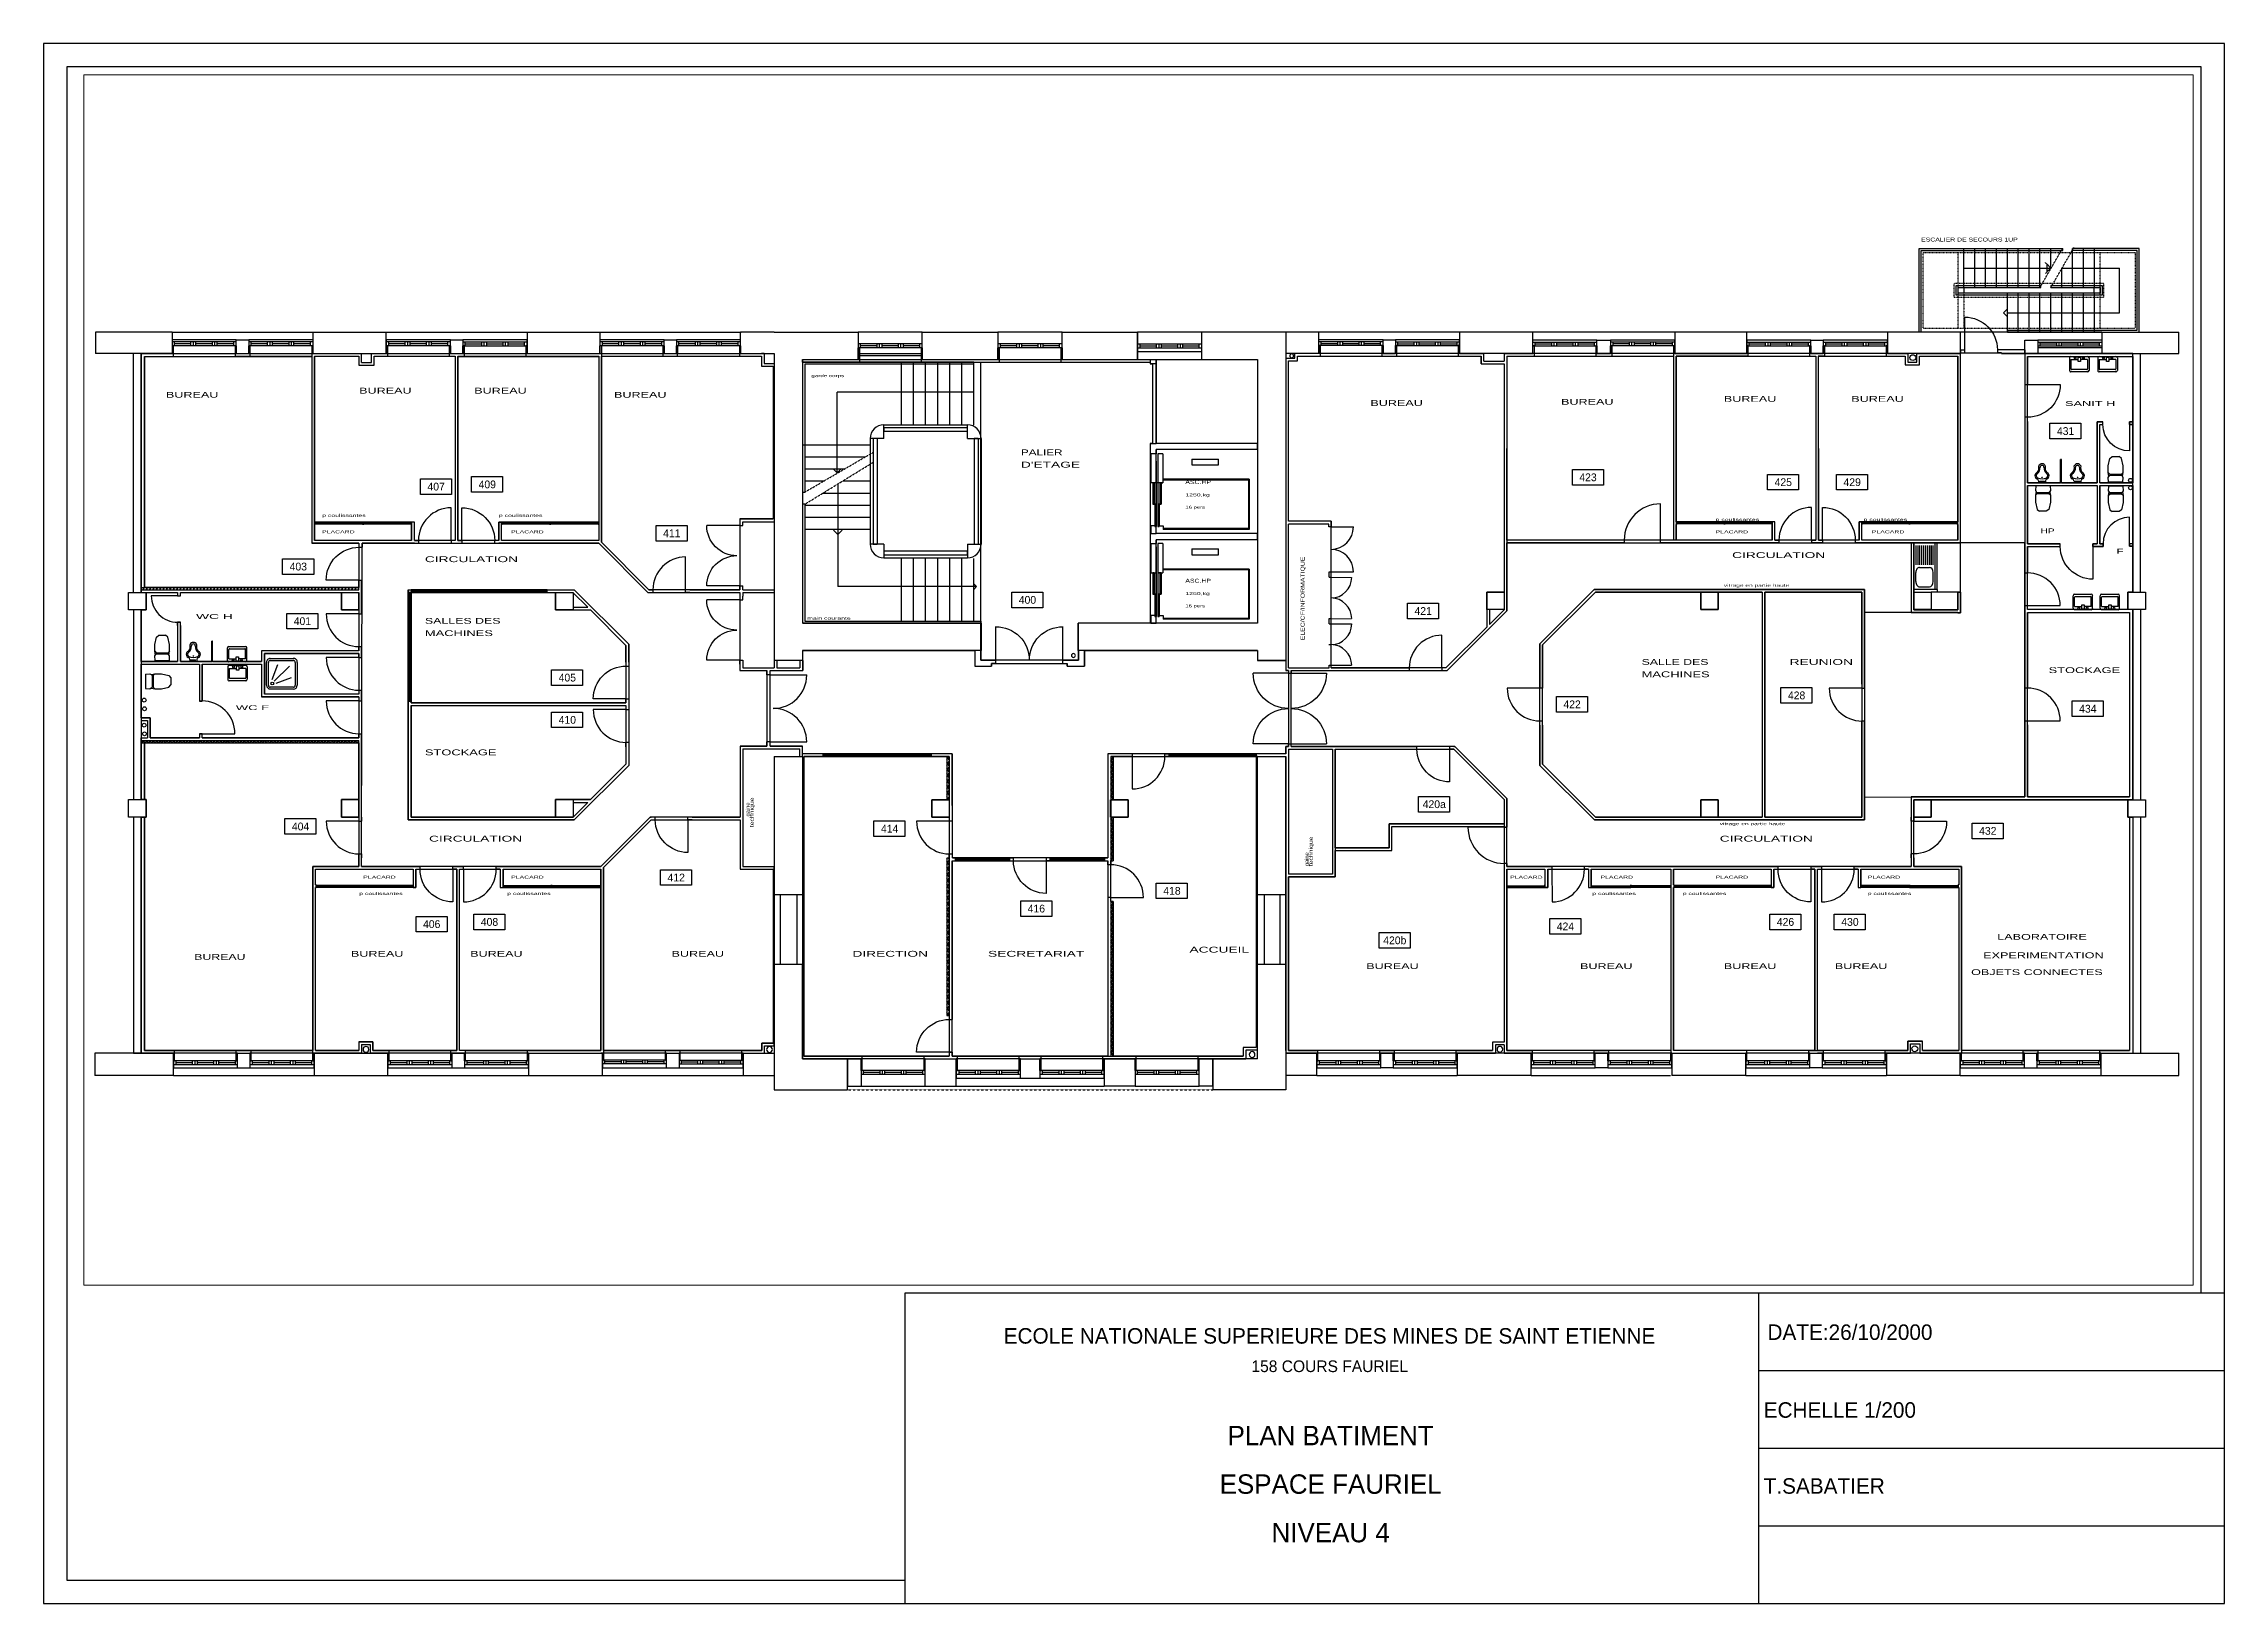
# Paper-space layout 'A4NB' of a CAD drawing. Extents: x 1 to 282, y 1 to 202.
# The model-space entities are those that its viewports show. They can reach past a viewport. Long polylines and large blocks are cut down to what shows.
import ezdxf

# ---------------------------------------------------------------- set-up
doc = ezdxf.new("R2010")
doc.units = 0
doc.header["$MEASUREMENT"] = 0
for name, pattern in [('_DASHED', [0.282222, 0.141111, -0.141111]), ('_DENSE_DOTTED', [0.088294, 0.0001, -0.088194]), ('TRAIT_PLEIN', [0])]:
    doc.linetypes.add(name, pattern=pattern)
doc.layers.get('0').update_dxf_attribs({"color": 250, "linetype": 'TRAIT_PLEIN'})
doc.layers.get('DEFPOINTS').update_dxf_attribs({"color": 250})
for name, color, linetype in [('ASCENSEURS', 1, 'TRAIT_PLEIN'), ('CLOIS4', 2, 'TRAIT_PLEIN'), ('ECRITURE', 250, 'Continuous'), ('ESCALIERS', 3, 'TRAIT_PLEIN'), ('MURS', 7, 'TRAIT_PLEIN'), ('PORTE', 3, 'TRAIT_PLEIN'), ('SANITAIRE', 6, 'TRAIT_PLEIN'), ('SPACES', 150, 'TRAIT_PLEIN'), ('TEXTES', 6, 'TRAIT_PLEIN'), ('VITRE', 1, 'TRAIT_PLEIN')]:
    doc.layers.add(name, color=color, linetype=linetype)

msp = doc.modelspace()

# ---------------------------------------------------------------- linework, layer by layer
at = {"layer": 'ASCENSEURS'}
for p, q in [((9.033, 4.823), (9.033, 4.074)), ((9.171, 4.823), (9.033, 4.823)), ((9.033, 4.823), (9.033, 4.074)), ((9.171, 4.932), (9.171, 4.823)), ((9.171, 2.773), (9.171, 4.928)), ((9.171, 4.638), (9.171, 3.046)), ((9.343, 4.823), (9.208, 4.823)), ((9.208, 4.823), (9.208, 2.973)), ((9.343, 4.823), (9.343, 4.074)), ((10.087, 4.689), (10.087, 4.539)), ((10.087, 4.689), (10.768, 4.689)), ((10.087, 4.539), (10.768, 4.539)), ((10.768, 4.539), (10.768, 4.689)), ((9.343, 4.074), (9.033, 4.074)), ((9.118, 4.074), (9.078, 4.074)), ((9.078, 4.074), (9.078, 3.524)), ((9.118, 4.074), (9.118, 3.524)), ((9.298, 4.074), (9.258, 4.074)), ((9.258, 4.074), (9.258, 3.524)), ((9.298, 4.074), (9.298, 3.524)), ((9.298, 4.074), (9.343, 4.074)), ((9.343, 4.168), (9.343, 4.148)), ((11.562, 4.168), (9.343, 4.168)), ((11.542, 4.148), (9.343, 4.148)), ((11.542, 4.148), (11.542, 2.898)), ((11.562, 4.168), (11.562, 2.878)), ((9.078, 3.524), (9.118, 3.524)), ((9.171, 3.524), (9.131, 3.524)), ((9.131, 3.524), (9.131, 2.951)), ((9.171, 3.524), (9.171, 2.951)), ((9.248, 3.524), (9.208, 3.524)), ((9.208, 3.524), (9.208, 2.951)), ((9.248, 3.524), (9.248, 2.951)), ((9.258, 3.524), (9.298, 3.524)), ((9.131, 2.973), (9.033, 2.973)), ((9.033, 2.973), (9.033, 2.773)), ((9.131, 2.951), (9.171, 2.951)), ((9.208, 2.951), (9.248, 2.951)), ((9.247, 2.973), (9.347, 2.973)), ((9.347, 2.973), (9.347, 2.898)), ((9.347, 2.898), (9.347, 2.878)), ((11.542, 2.898), (9.347, 2.898)), ((11.562, 2.878), (9.347, 2.878)), ((9.033, 2.773), (9.171, 2.773)), ((9.033, 2.512), (9.033, 1.763)), ((9.033, 2.512), (9.171, 2.512)), ((9.171, 2.613), (9.171, 2.512)), ((9.171, 0.464), (9.171, 2.512)), ((9.171, 2.43), (9.171, 0.838)), ((9.343, 2.512), (9.208, 2.512)), ((9.208, 2.512), (9.208, 0.662)), ((9.343, 2.512), (9.343, 1.763)), ((10.087, 2.378), (10.087, 2.228)), ((10.087, 2.378), (10.768, 2.378)), ((10.768, 2.228), (10.768, 2.378)), ((9.033, 1.763), (9.171, 1.763)), ((9.118, 1.763), (9.078, 1.763)), ((9.078, 1.763), (9.078, 1.213)), ((9.118, 1.763), (9.118, 1.213)), ((9.258, 1.763), (9.208, 1.763)), ((9.208, 1.763), (9.343, 1.763)), ((9.298, 1.763), (9.258, 1.763)), ((9.258, 1.763), (9.258, 1.213)), ((9.298, 1.763), (9.298, 1.213)), ((9.343, 1.857), (9.343, 1.837)), ((11.562, 1.857), (9.343, 1.857)), ((11.542, 1.837), (9.343, 1.837)), ((10.087, 2.228), (10.768, 2.228)), ((11.542, 1.837), (11.542, 0.587)), ((11.562, 1.857), (11.562, 0.567)), ((9.078, 1.213), (9.118, 1.213)), ((9.171, 1.213), (9.131, 1.213)), ((9.131, 1.213), (9.131, 0.64)), ((9.171, 1.213), (9.171, 0.64)), ((9.248, 1.213), (9.208, 1.213)), ((9.208, 1.213), (9.208, 0.64)), ((9.248, 1.213), (9.248, 0.64)), ((9.258, 1.213), (9.298, 1.213)), ((9.131, 0.662), (9.033, 0.662)), ((9.033, 0.662), (9.033, 0.464)), ((9.131, 0.64), (9.171, 0.64)), ((9.208, 0.64), (9.248, 0.64)), ((9.247, 0.662), (9.347, 0.662)), ((9.347, 0.662), (9.347, 0.587)), ((9.347, 0.587), (9.347, 0.567)), ((11.542, 0.587), (9.347, 0.587)), ((11.562, 0.567), (9.347, 0.567)), ((9.033, 0.464), (9.171, 0.464))]:
    msp.add_line(p, q, dxfattribs=at)
at = {"layer": 'CLOIS4'}
for p, q in [((-16.948, 7.404), (-16.948, 1.257)), ((-16.948, 7.404), (-16.152, 7.404)), ((-16.858, 7.33), (-16.858, 1.383)), ((-16.858, 7.33), (-16.122, 7.33)), ((-16.122, 7.602), (-16.152, 7.602)), ((-16.152, 7.602), (-16.152, 7.404)), ((-16.122, 7.602), (-16.122, 7.33)), ((-16.122, 7.33), (-14.532, 7.332)), ((-14.502, 7.602), (-14.532, 7.602)), ((-14.532, 7.602), (-14.532, 7.332)), ((-14.532, 7.332), (-14.15, 7.332)), ((-14.502, 7.602), (-14.502, 7.404)), ((-14.502, 7.404), (-14.18, 7.404)), ((-14.15, 7.602), (-14.18, 7.602)), ((-14.18, 7.404), (-14.18, 7.602)), ((-14.15, 7.602), (-14.15, 7.332)), ((-14.15, 7.332), (-12.56, 7.332)), ((-12.53, 7.602), (-12.56, 7.602)), ((-12.56, 7.602), (-12.56, 7.403)), ((-12.56, 7.403), (-12.56, 2.522)), ((-12.53, 7.602), (-12.53, 7.403)), ((-12.53, 7.403), (-12.49, 7.403)), ((-12.53, 7.403), (-11.274, 7.403)), ((-12.491, 7.332), (-12.49, 2.995)), ((-12.491, 7.332), (-11.345, 7.332)), ((-11.345, 7.332), (-11.345, 7.105)), ((-11.274, 7.175), (-11.274, 7.403)), ((-11.023, 7.175), (-11.023, 7.404)), ((-11.023, 7.404), (-10.64, 7.404)), ((-10.953, 7.105), (-10.953, 7.332)), ((-10.953, 7.332), (-10.61, 7.332)), ((-10.61, 7.602), (-10.64, 7.602)), ((-10.64, 7.404), (-10.64, 7.602)), ((-10.61, 7.602), (-10.61, 7.332)), ((-10.61, 7.332), (-9.02, 7.332)), ((-8.99, 7.602), (-9.02, 7.602)), ((-9.02, 7.602), (-9.02, 7.332)), ((-9.02, 7.332), (-8.868, 7.332)), ((-8.99, 7.602), (-8.99, 7.404)), ((-8.99, 7.404), (-8.669, 7.404)), ((-8.868, 7.332), (-8.868, 2.592)), ((-8.798, 7.332), (-8.798, 2.592)), ((-8.798, 7.332), (-8.639, 7.332)), ((-8.639, 7.602), (-8.669, 7.602)), ((-8.669, 7.404), (-8.669, 7.602)), ((-8.639, 7.602), (-8.639, 7.332)), ((-8.639, 7.332), (-7.049, 7.334)), ((-7.019, 7.602), (-7.049, 7.602)), ((-7.049, 7.602), (-7.049, 7.334)), ((-7.049, 7.334), (-5.176, 7.334)), ((-7.019, 7.602), (-7.019, 7.404)), ((-7.019, 7.404), (-5.142, 7.404)), ((-5.176, 7.334), (-5.176, 3.065)), ((-5.106, 7.602), (-5.142, 7.602)), ((-5.142, 7.404), (-5.142, 7.602)), ((-5.106, 7.602), (-5.106, 2.551)), ((-5.106, 7.333), (-3.522, 7.332)), ((-3.492, 7.602), (-3.522, 7.602)), ((-3.522, 7.602), (-3.522, 7.332)), ((-3.522, 7.332), (-3.144, 7.332)), ((-3.492, 7.602), (-3.492, 7.404)), ((-3.492, 7.404), (-3.176, 7.404)), ((-3.146, 7.602), (-3.176, 7.602)), ((-3.176, 7.404), (-3.176, 7.602)), ((-3.146, 7.602), (-3.146, 7.402)), ((-3.146, 7.402), (-3.144, 7.402)), ((-3.146, 7.332), (-1.556, 7.332)), ((-3.144, 7.332), (-3.144, 7.402)), ((-1.526, 7.602), (-1.556, 7.602)), ((-1.556, 7.602), (-1.556, 7.332)), ((-1.556, 7.332), (-0.99, 7.332)), ((-1.526, 7.602), (-1.526, 7.404)), ((-1.526, 7.404), (-0.921, 7.404)), ((-0.921, 7.406), (-0.991, 7.406)), ((-0.99, 7.332), (-0.991, 7.079)), ((-0.921, 7.406), (-0.921, 7.149)), ((1.531, 7.554), (1.501, 7.554)), ((1.501, 7.554), (1.501, 7.254)), ((1.501, 7.254), (1.501, 7.554)), ((1.531, 7.554), (1.531, 7.184)), ((3.151, 7.554), (3.121, 7.554)), ((3.121, 7.554), (3.121, 7.184)), ((3.15, 7.357), (3.15, 7.407)), ((3.151, 7.554), (3.151, 7.254)), ((3.151, 7.554), (3.151, 7.254)), ((5.127, 7.554), (5.097, 7.554)), ((5.097, 7.554), (5.097, 7.254)), ((5.097, 7.254), (5.097, 7.554)), ((5.127, 7.554), (5.127, 7.184)), ((6.747, 7.554), (6.717, 7.554)), ((6.717, 7.554), (6.717, 7.184)), ((6.747, 7.554), (6.747, 7.254)), ((6.747, 7.554), (6.747, 7.254)), ((12.735, 7.288), (12.735, 7.404)), ((13.351, 7.404), (12.735, 7.404)), ((12.805, 7.218), (12.806, 7.337)), ((12.806, 7.337), (13.384, 7.337)), ((13.384, 7.607), (13.351, 7.607)), ((13.351, 7.607), (13.351, 7.404)), ((13.384, 7.607), (13.384, 7.337)), ((13.384, 7.337), (14.974, 7.337)), ((15.004, 7.607), (14.974, 7.607)), ((14.974, 7.607), (14.974, 7.337)), ((14.974, 7.337), (15.351, 7.337)), ((15.004, 7.607), (15.004, 7.404)), ((15.004, 7.404), (15.321, 7.404)), ((15.351, 7.607), (15.321, 7.607)), ((15.321, 7.404), (15.321, 7.607)), ((15.351, 7.607), (15.351, 7.337)), ((15.351, 7.332), (16.941, 7.332)), ((16.971, 7.607), (16.941, 7.607)), ((16.941, 7.607), (16.941, 7.337)), ((16.941, 7.337), (17.526, 7.337)), ((16.971, 7.607), (16.971, 7.404)), ((16.971, 7.407), (16.971, 7.404)), ((16.971, 7.404), (17.596, 7.404)), ((17.526, 7.14), (17.526, 7.337)), ((17.596, 7.21), (17.596, 7.404)), ((18.121, 7.404), (18.121, 7.21)), ((18.121, 7.404), (18.861, 7.404)), ((18.191, 7.337), (18.191, 0.783)), ((18.191, 7.337), (18.889, 7.337)), ((18.889, 7.599), (18.861, 7.599)), ((18.861, 7.404), (18.861, 7.599)), ((18.889, 7.599), (18.889, 7.337)), ((18.889, 7.337), (20.479, 7.337)), ((20.509, 7.599), (20.479, 7.599)), ((20.479, 7.599), (20.479, 7.337)), ((20.479, 7.337), (20.89, 7.337)), ((20.509, 7.599), (20.509, 7.404)), ((20.509, 7.404), (20.86, 7.404)), ((20.89, 7.599), (20.86, 7.599)), ((20.86, 7.404), (20.86, 7.599)), ((20.89, 7.599), (20.89, 7.337)), ((20.896, 7.337), (22.48, 7.334)), ((22.51, 7.599), (22.48, 7.599)), ((22.48, 7.599), (22.48, 7.404)), ((22.48, 7.404), (22.48, 2.604)), ((22.51, 7.599), (22.51, 7.404)), ((22.51, 7.404), (24.361, 7.404)), ((22.55, 7.337), (22.55, 3.074)), ((24.391, 7.337), (22.55, 7.337)), ((24.391, 7.337), (22.551, 7.337)), ((24.391, 7.599), (24.361, 7.599)), ((24.361, 7.599), (24.361, 7.407)), ((24.391, 7.599), (24.391, 7.337)), ((24.391, 7.337), (25.981, 7.337)), ((26.011, 7.599), (25.981, 7.599)), ((25.981, 7.599), (25.981, 7.337)), ((25.981, 7.337), (26.136, 7.337)), ((26.011, 7.599), (26.011, 7.404)), ((26.011, 7.404), (26.331, 7.404)), ((26.136, 7.337), (26.136, 2.604)), ((26.204, 7.337), (26.206, 2.604)), ((26.361, 7.337), (26.204, 7.337)), ((26.361, 7.599), (26.331, 7.599)), ((26.331, 7.404), (26.331, 7.599)), ((26.361, 7.599), (26.361, 7.337)), ((26.361, 7.337), (27.951, 7.337)), ((27.981, 7.599), (27.951, 7.599)), ((27.951, 7.599), (27.951, 7.337)), ((27.951, 7.337), (28.436, 7.337)), ((27.981, 7.599), (27.981, 7.404)), ((27.981, 7.404), (28.506, 7.404)), ((28.436, 7.337), (28.436, 7.114)), ((28.506, 7.404), (28.506, 7.184)), ((28.735, 7.184), (28.735, 7.404)), ((28.735, 7.404), (29.866, 7.404)), ((28.805, 7.114), (28.805, 7.337)), ((28.805, 7.337), (29.796, 7.337)), ((29.796, 3.074), (29.796, 7.337)), ((29.866, 7.499), (29.971, 7.499)), ((29.866, 7.499), (29.866, 7.42)), ((29.866, 7.42), (29.971, 7.42)), ((29.866, 2.534), (29.866, 7.404)), ((29.971, 7.42), (29.971, 7.499)), ((30.917, 7.499), (30.812, 7.499)), ((30.812, 7.499), (30.812, 7.42)), ((30.917, 7.42), (30.812, 7.42)), ((31.516, 7.499), (30.917, 7.499)), ((30.917, 7.404), (30.917, 7.42)), ((31.851, 7.404), (30.917, 7.404)), ((31.516, 7.499), (31.516, 6.605)), ((31.516, 7.499), (31.516, 7.404)), ((31.587, 7.329), (31.587, 6.709)), ((31.587, 7.329), (34.296, 7.329)), ((34.296, 7.404), (31.851, 7.404)), ((34.296, 7.329), (34.296, 7.404)), ((-11.345, 7.105), (-10.953, 7.105)), ((-11.274, 7.175), (-11.023, 7.175)), ((-0.991, 7.079), (-0.686, 7.079)), ((-0.921, 7.149), (-0.659, 7.149)), ((-0.686, 7.079), (-0.686, 3.147)), ((-0.659, 7.149), (-0.659, 3.077)), ((0.071, 7.184), (0.071, 7.254)), ((0.071, 7.254), (1.501, 7.254)), ((0.071, 7.184), (1.531, 7.184)), ((0.072, 7.254), (1.501, 7.254)), ((4.476, 7.184), (0.08, 7.184)), ((1.531, 7.184), (3.121, 7.184)), ((3.121, 7.184), (5.127, 7.184)), ((3.151, 7.254), (5.097, 7.254)), ((3.151, 7.254), (5.097, 7.254)), ((5.127, 7.184), (6.717, 7.184)), ((5.127, 7.184), (6.717, 7.184)), ((6.717, 7.184), (9.011, 7.184)), ((6.747, 7.254), (9.011, 7.254)), ((9.011, 7.254), (9.011, 7.184)), ((12.501, 7.288), (12.735, 7.288)), ((12.501, 7.288), (12.501, -0.756)), ((12.574, 7.218), (12.805, 7.218)), ((12.574, 3.087), (12.574, 7.218)), ((17.526, 7.14), (18.121, 7.14)), ((17.596, 7.21), (18.121, 7.21)), ((18.121, 7.14), (18.121, 0.812)), ((28.436, 7.114), (28.805, 7.114)), ((28.506, 7.184), (28.735, 7.184)), ((31.516, 6.605), (31.587, 6.605)), ((31.587, 6.709), (31.587, 6.605)), ((31.517, 5.764), (31.517, 1.756)), ((31.587, 5.764), (31.517, 5.764)), ((31.587, 5.659), (31.587, 5.764)), ((31.587, 5.659), (31.587, 4.079)), ((33.376, 4.079), (33.376, 5.644)), ((33.376, 5.644), (33.526, 5.644)), ((33.526, 5.579), (33.526, 5.644)), ((34.206, 5.579), (34.206, 5.644)), ((34.206, 5.644), (34.296, 5.644)), ((34.296, 5.644), (34.296, 5.579)), ((33.446, 4.079), (33.446, 5.579)), ((33.446, 5.579), (33.526, 5.579)), ((34.296, 5.579), (34.206, 5.579)), ((32.462, 4.677), (32.432, 4.677)), ((32.432, 4.079), (32.432, 4.677)), ((32.462, 4.079), (32.462, 4.677)), ((31.587, 4.079), (32.432, 4.079)), ((31.587, 4.009), (31.587, 2.509)), ((31.587, 4.009), (33.376, 4.009)), ((32.462, 4.079), (33.376, 4.079)), ((33.376, 4.009), (33.376, 2.509)), ((33.446, 4.079), (34.296, 4.079)), ((33.446, 4.009), (34.296, 4.009)), ((33.446, 4.009), (33.446, 2.509)), ((34.296, 4.009), (34.296, 4.079)), ((-12.49, 2.995), (-12.49, 2.592)), ((-9.918, 3.065), (-9.988, 3.065)), ((-9.988, 2.995), (-9.988, 3.065)), ((-9.988, 2.995), (-9.988, 2.995)), ((-9.988, 2.592), (-9.988, 2.995)), ((-9.918, 2.592), (-9.918, 3.065)), ((-7.748, 3.065), (-7.676, 3.065)), ((-7.748, 2.592), (-7.748, 3.065)), ((-7.678, 2.995), (-7.676, 2.995)), ((-7.678, 2.592), (-7.678, 2.995)), ((-7.676, 3.065), (-7.676, 2.995)), ((-5.176, 3.065), (-5.176, 3.065)), ((-5.176, 2.995), (-5.176, 3.065)), ((-5.176, 2.995), (-5.176, 2.995)), ((-5.176, 2.995), (-5.176, 2.592)), ((-1.541, 3.147), (-1.541, 2.977)), ((-1.541, 3.147), (-0.686, 3.147)), ((-1.54, 2.977), (-1.464, 2.977)), ((-1.464, 3.077), (-0.659, 3.077)), ((-1.464, 2.978), (-1.464, 3.077)), ((13.669, 3.087), (12.574, 3.087)), ((12.574, -0.686), (12.574, 3.017)), ((13.609, 3.017), (12.574, 3.017)), ((13.609, 2.942), (13.609, 3.017)), ((13.669, 2.942), (13.609, 2.942)), ((13.669, 3.087), (13.669, 3.017)), ((13.669, 3.017), (13.669, 2.942)), ((22.556, 3.074), (22.55, 3.074)), ((22.55, 3.004), (22.55, 2.604)), ((22.556, 3.004), (22.55, 3.004)), ((22.556, 3.074), (22.556, 3.004)), ((25.086, 3.074), (25.016, 3.074)), ((25.016, 3.004), (25.016, 3.074)), ((25.016, 2.604), (25.016, 3.004)), ((25.086, 2.604), (25.086, 3.074)), ((27.253, 3.074), (27.323, 3.074)), ((27.253, 2.604), (27.253, 3.074)), ((27.323, 3.074), (27.323, 3.004)), ((27.323, 2.604), (27.323, 3.004)), ((29.783, 3.074), (29.796, 3.074)), ((29.783, 3.004), (29.783, 3.074)), ((29.783, 3.004), (29.796, 3.004)), ((29.796, 2.604), (29.796, 3.004)), ((-11.344, 2.522), (-12.56, 2.522)), ((-9.988, 2.592), (-12.49, 2.592)), ((-11.344, 2.522), (-11.344, 2.522)), ((-11.344, 2.522), (-11.344, 2.417)), ((-11.344, 2.417), (-11.264, 2.417)), ((-9.918, 2.522), (-11.264, 2.522)), ((-11.264, 2.522), (-11.264, 2.417)), ((-9.918, 2.592), (-9.918, 2.592)), ((-9.918, 2.592), (-9.813, 2.592)), ((-9.918, 2.522), (-9.813, 2.522)), ((-9.813, 2.592), (-9.813, 2.522)), ((-8.868, 2.592), (-8.972, 2.592)), ((-8.972, 2.592), (-8.972, 2.522)), ((-8.972, 2.522), (-8.693, 2.522)), ((-8.798, 2.592), (-8.693, 2.592)), ((-8.693, 2.592), (-8.693, 2.522)), ((-7.748, 2.592), (-7.853, 2.592)), ((-7.853, 2.592), (-7.853, 2.522)), ((-7.853, 2.522), (-7.748, 2.522)), ((-7.748, 2.592), (-7.748, 2.592)), ((-5.176, 2.522), (-7.748, 2.522)), ((-5.176, 2.592), (-7.678, 2.592)), ((-5.176, 2.522), (-3.912, 1.257)), ((-5.106, 2.551), (-3.883, 1.327)), ((21.21, 2.604), (18.191, 2.604)), ((21.21, 2.534), (18.191, 2.534)), ((21.21, 2.604), (21.21, 2.534)), ((25.016, 2.604), (22.14, 2.604)), ((22.14, 2.534), (22.14, 2.604)), ((22.48, 2.534), (22.14, 2.534)), ((25.191, 2.534), (22.48, 2.534)), ((25.086, 2.604), (25.191, 2.604)), ((25.191, 2.604), (25.191, 2.534)), ((26.136, 2.604), (26.031, 2.604)), ((26.031, 2.604), (26.031, 2.534)), ((26.031, 2.604), (26.136, 2.604)), ((26.312, 2.534), (26.031, 2.534)), ((26.136, 2.604), (26.136, 2.604)), ((26.208, 2.534), (26.136, 2.534)), ((26.208, 2.604), (26.206, 2.604)), ((26.206, 2.604), (26.312, 2.604)), ((26.208, 2.604), (26.312, 2.604)), ((26.312, 2.604), (26.312, 2.534)), ((27.253, 2.604), (27.153, 2.604)), ((27.153, 2.604), (27.153, 2.534)), ((27.258, 2.534), (27.153, 2.534)), ((29.796, 2.534), (27.258, 2.534)), ((29.796, 2.604), (27.323, 2.604)), ((28.661, 2.528), (28.591, 2.528)), ((28.591, 2.528), (28.591, 0.742)), ((28.661, 2.528), (28.661, 0.812)), ((29.866, 2.534), (29.796, 2.534)), ((31.587, 2.509), (32.43, 2.509)), ((31.587, 2.439), (31.587, 1.861)), ((31.587, 2.439), (32.325, 2.439)), ((32.325, 2.439), (32.43, 2.439)), ((32.43, 2.439), (32.43, 2.509)), ((33.27, 2.509), (33.376, 2.509)), ((33.27, 2.439), (33.27, 2.509)), ((33.531, 2.439), (33.27, 2.439)), ((33.375, 2.509), (33.376, 2.509)), ((33.446, 2.509), (33.446, 2.509)), ((33.446, 2.509), (33.531, 2.509)), ((33.531, 2.509), (33.531, 2.439)), ((34.296, 2.509), (34.211, 2.509)), ((34.211, 2.509), (34.211, 2.445)), ((34.296, 2.445), (34.211, 2.445)), ((34.296, 2.509), (34.296, 2.445)), ((13.616, 1.787), (13.669, 1.787)), ((13.616, 1.646), (13.616, 1.787)), ((13.669, 1.646), (13.669, 1.787)), ((31.587, 1.756), (31.517, 1.756)), ((31.587, 1.861), (31.587, 1.756)), ((-16.948, 1.383), (-11.344, 1.383)), ((-16.948, 1.323), (-11.344, 1.323)), ((-16.948, 1.257), (-16.008, 1.257)), ((-16.872, 1.323), (-16.906, 1.383)), ((-16.903, 1.323), (-16.869, 1.383)), ((-16.785, 1.323), (-16.82, 1.383)), ((-16.817, 1.323), (-16.782, 1.383)), ((-16.699, 1.323), (-16.733, 1.383)), ((-16.73, 1.323), (-16.695, 1.383)), ((-16.612, 1.323), (-16.647, 1.383)), ((-16.643, 1.323), (-16.609, 1.383)), ((-16.525, 1.323), (-16.56, 1.383)), ((-16.557, 1.323), (-16.522, 1.383)), ((-16.439, 1.323), (-16.473, 1.383)), ((-16.47, 1.323), (-16.436, 1.383)), ((-16.352, 1.323), (-16.387, 1.383)), ((-16.384, 1.323), (-16.349, 1.383)), ((-16.266, 1.323), (-16.3, 1.383)), ((-16.297, 1.323), (-16.262, 1.383)), ((-16.179, 1.323), (-16.214, 1.383)), ((-16.21, 1.323), (-16.176, 1.383)), ((-16.092, 1.323), (-16.127, 1.383)), ((-16.124, 1.323), (-16.089, 1.383)), ((-16.006, 1.323), (-16.04, 1.383)), ((-16.037, 1.323), (-16.002, 1.383)), ((-16.008, 1.257), (-16.008, 1.168)), ((-16.008, 1.168), (-15.938, 1.168)), ((-15.919, 1.323), (-15.954, 1.383)), ((-15.951, 1.323), (-15.916, 1.383)), ((-15.938, 1.257), (-11.344, 1.257)), ((-15.938, 1.168), (-15.938, 1.257)), ((-15.833, 1.323), (-15.867, 1.383)), ((-15.864, 1.323), (-15.829, 1.383)), ((-15.746, 1.323), (-15.781, 1.383)), ((-15.777, 1.323), (-15.743, 1.383)), ((-15.659, 1.323), (-15.694, 1.383)), ((-15.691, 1.323), (-15.656, 1.383)), ((-15.573, 1.323), (-15.607, 1.383)), ((-15.604, 1.323), (-15.569, 1.383)), ((-15.486, 1.323), (-15.521, 1.383)), ((-15.518, 1.323), (-15.483, 1.383)), ((-15.4, 1.323), (-15.434, 1.383)), ((-15.431, 1.323), (-15.396, 1.383)), ((-15.313, 1.323), (-15.348, 1.383)), ((-15.344, 1.323), (-15.31, 1.383)), ((-15.226, 1.323), (-15.261, 1.383)), ((-15.258, 1.323), (-15.223, 1.383)), ((-15.14, 1.323), (-15.174, 1.383)), ((-15.171, 1.323), (-15.136, 1.383)), ((-15.053, 1.323), (-15.088, 1.383)), ((-15.085, 1.323), (-15.05, 1.383)), ((-14.967, 1.323), (-15.001, 1.383)), ((-14.998, 1.323), (-14.963, 1.383)), ((-14.88, 1.323), (-14.915, 1.383)), ((-14.911, 1.323), (-14.877, 1.383)), ((-14.793, 1.323), (-14.828, 1.383)), ((-14.825, 1.323), (-14.79, 1.383)), ((-14.707, 1.323), (-14.741, 1.383)), ((-14.738, 1.323), (-14.703, 1.383)), ((-14.62, 1.323), (-14.655, 1.383)), ((-14.651, 1.323), (-14.617, 1.383)), ((-14.534, 1.323), (-14.568, 1.383)), ((-14.565, 1.323), (-14.53, 1.383)), ((-14.447, 1.323), (-14.482, 1.383)), ((-14.478, 1.323), (-14.444, 1.383)), ((-14.36, 1.323), (-14.395, 1.383)), ((-14.392, 1.323), (-14.357, 1.383)), ((-14.274, 1.323), (-14.308, 1.383)), ((-14.305, 1.323), (-14.27, 1.383)), ((-14.187, 1.323), (-14.222, 1.383)), ((-14.218, 1.323), (-14.184, 1.383)), ((-14.101, 1.323), (-14.135, 1.383)), ((-14.132, 1.323), (-14.097, 1.383)), ((-14.014, 1.323), (-14.049, 1.383)), ((-14.045, 1.323), (-14.011, 1.383)), ((-13.927, 1.323), (-13.962, 1.383)), ((-13.959, 1.323), (-13.924, 1.383)), ((-13.841, 1.323), (-13.875, 1.383)), ((-13.872, 1.323), (-13.837, 1.383)), ((-13.754, 1.323), (-13.789, 1.383)), ((-13.785, 1.323), (-13.751, 1.383)), ((-13.668, 1.323), (-13.702, 1.383)), ((-13.699, 1.323), (-13.664, 1.383)), ((-13.581, 1.323), (-13.616, 1.383)), ((-13.612, 1.323), (-13.578, 1.383)), ((-13.494, 1.323), (-13.529, 1.383)), ((-13.526, 1.323), (-13.491, 1.383)), ((-13.408, 1.323), (-13.442, 1.383)), ((-13.439, 1.323), (-13.404, 1.383)), ((-13.321, 1.323), (-13.356, 1.383)), ((-13.352, 1.323), (-13.318, 1.383)), ((-13.235, 1.323), (-13.269, 1.383)), ((-13.266, 1.323), (-13.231, 1.383)), ((-13.148, 1.323), (-13.183, 1.383)), ((-13.179, 1.323), (-13.145, 1.383)), ((-13.061, 1.323), (-13.096, 1.383)), ((-13.093, 1.323), (-13.058, 1.383)), ((-12.975, 1.323), (-13.009, 1.383)), ((-13.006, 1.323), (-12.971, 1.383)), ((-12.888, 1.323), (-12.923, 1.383)), ((-12.919, 1.323), (-12.885, 1.383)), ((-12.802, 1.323), (-12.836, 1.383)), ((-12.833, 1.323), (-12.798, 1.383)), ((-12.715, 1.323), (-12.75, 1.383)), ((-12.746, 1.323), (-12.712, 1.383)), ((-12.628, 1.323), (-12.663, 1.383)), ((-12.66, 1.323), (-12.625, 1.383)), ((-12.542, 1.323), (-12.576, 1.383)), ((-12.573, 1.323), (-12.538, 1.383)), ((-12.455, 1.323), (-12.49, 1.383)), ((-12.486, 1.323), (-12.452, 1.383)), ((-12.369, 1.323), (-12.403, 1.383)), ((-12.4, 1.323), (-12.365, 1.383)), ((-12.282, 1.323), (-12.317, 1.383)), ((-12.313, 1.323), (-12.279, 1.383)), ((-12.195, 1.323), (-12.23, 1.383)), ((-12.227, 1.323), (-12.192, 1.383)), ((-12.109, 1.323), (-12.143, 1.383)), ((-12.14, 1.323), (-12.105, 1.383)), ((-12.022, 1.323), (-12.057, 1.383)), ((-12.053, 1.323), (-12.019, 1.383)), ((-11.935, 1.323), (-11.97, 1.383)), ((-11.967, 1.323), (-11.932, 1.383)), ((-11.849, 1.323), (-11.884, 1.383)), ((-11.88, 1.323), (-11.846, 1.383)), ((-11.762, 1.323), (-11.797, 1.383)), ((-11.794, 1.323), (-11.759, 1.383)), ((-11.676, 1.323), (-11.71, 1.383)), ((-11.707, 1.323), (-11.672, 1.383)), ((-11.589, 1.323), (-11.624, 1.383)), ((-11.62, 1.323), (-11.586, 1.383)), ((-11.502, 1.323), (-11.537, 1.383)), ((-11.534, 1.323), (-11.499, 1.383)), ((-11.416, 1.323), (-11.451, 1.383)), ((-11.447, 1.323), (-11.413, 1.383)), ((-11.344, 1.348), (-11.364, 1.383)), ((-11.361, 1.323), (-11.344, 1.352)), ((-11.344, 1.472), (-11.344, 1.576)), ((-11.344, 1.576), (-11.274, 1.576)), ((-11.344, 1.323), (-11.344, 1.472)), ((-11.344, 1.323), (-11.344, 1.383)), ((-11.344, 1.257), (-11.344, 0.807)), ((-11.344, 0.807), (-11.344, 1.253)), ((-11.274, 0.703), (-11.274, 1.576)), ((-10.074, 1.327), (-10.074, 1.257)), ((-10.074, 1.327), (-10.004, 1.327)), ((-10.004, 1.257), (-10.074, 1.257)), ((-10.074, 1.257), (-10.074, 0.557)), ((-10.054, 1.257), (-10.054, 0.557)), ((-10.004, 1.327), (-10.004, 1.257)), ((-9.304, 1.327), (-10.004, 1.327)), ((-9.304, 1.307), (-10.004, 1.307)), ((-10.004, 0.557), (-10.004, 1.257)), ((-10.004, 1.257), (-9.304, 1.257)), ((-9.304, 1.257), (-10.004, 1.257)), ((-10.004, 1.257), (-10.004, 0.557)), ((-9.304, 1.257), (-9.304, 1.327)), ((-9.304, 1.327), (-9.304, 1.257)), ((-8.604, 1.327), (-9.304, 1.327)), ((-8.604, 1.307), (-9.304, 1.307)), ((-9.304, 1.257), (-8.604, 1.257)), ((-8.604, 1.257), (-9.304, 1.257)), ((-8.604, 1.257), (-8.604, 1.327)), ((-8.604, 1.327), (-8.604, 1.257)), ((-7.904, 1.327), (-8.604, 1.327)), ((-7.904, 1.307), (-8.604, 1.307)), ((-8.604, 1.257), (-7.904, 1.257)), ((-7.904, 1.257), (-8.604, 1.257)), ((-7.904, 1.257), (-7.904, 1.327)), ((-7.904, 1.327), (-7.904, 1.257)), ((-7.204, 1.327), (-7.904, 1.327)), ((-7.204, 1.307), (-7.904, 1.307)), ((-7.904, 1.257), (-7.204, 1.257)), ((-7.204, 1.257), (-7.904, 1.257)), ((-7.204, 1.257), (-7.204, 1.327)), ((-7.204, 1.327), (-7.204, 1.257)), ((-6.504, 1.327), (-7.204, 1.327)), ((-7.204, 1.307), (-6.504, 1.307)), ((-7.204, 1.257), (-6.504, 1.257)), ((-7.204, 1.257), (-6.504, 1.257)), ((-6.504, 1.327), (-5.808, 1.327)), ((-6.504, 1.257), (-6.504, 1.327)), ((-6.504, 1.257), (-5.837, 1.257)), ((-5.837, 1.257), (-5.457, 0.877)), ((-5.808, 1.327), (-4.404, -0.077)), ((-3.912, 1.257), (-3.884, 1.257)), ((-3.884, 1.257), (-3.779, 1.257)), ((-3.883, 1.327), (-3.779, 1.327)), ((-3.779, 1.327), (-3.779, 1.257)), ((-2.834, 1.327), (-2.939, 1.327)), ((-2.939, 1.257), (-2.939, 1.327)), ((-2.834, 1.257), (-2.939, 1.257)), ((-2.834, 1.327), (-1.545, 1.327)), ((-2.834, 1.257), (-1.541, 1.257)), ((-1.545, 1.327), (-1.545, 1.428)), ((-1.545, 1.428), (-1.468, 1.428)), ((-1.541, 1.257), (-1.541, 1.162)), ((-1.541, 1.162), (-1.541, 1.062)), ((-1.471, 1.257), (-1.471, 1.162)), ((-1.471, 1.257), (-0.656, 1.257)), ((-1.471, 1.062), (-1.471, 1.162)), ((-1.468, 1.327), (-1.468, 1.428)), ((-1.468, 1.327), (-0.656, 1.327)), ((-0.656, 1.257), (-0.656, 1.327)), ((13.616, 1.646), (13.669, 1.646)), ((19.04, -0.066), (20.439, 1.334)), ((19.11, -0.095), (20.468, 1.264)), ((27.396, 1.334), (20.439, 1.334)), ((24.755, 1.264), (20.468, 1.264)), ((24.755, 1.264), (24.755, -4.526)), ((24.825, 1.264), (24.825, -4.526)), ((27.326, 1.264), (24.825, 1.264)), ((27.326, -1.106), (27.326, 1.264)), ((27.396, -1.106), (27.396, 1.334)), ((29.866, 1.264), (29.111, 1.264)), ((29.261, 1.334), (29.261, 1.264)), ((29.796, 0.812), (29.796, 1.264)), ((29.796, 1.264), (29.866, 1.264)), ((29.866, 0.735), (29.866, 1.264)), ((-11.344, 0.807), (-11.344, 0.703)), ((-11.344, 0.703), (-11.274, 0.703)), ((-5.834, 0.877), (-5.834, 0.807)), ((-5.834, 0.877), (-5.457, 0.877)), ((-5.834, 0.807), (-5.387, 0.807)), ((-5.387, 0.807), (-4.474, -0.106)), ((-1.541, 1.062), (-1.471, 1.062)), ((13.616, 0.446), (13.616, 0.584)), ((13.616, 0.584), (13.669, 0.584)), ((13.669, 0.446), (13.669, 0.584)), ((13.669, 0.512), (13.669, 0.58)), ((18.191, 0.783), (16.652, -0.756)), ((17.741, 0.814), (17.671, 0.814)), ((17.671, 0.814), (17.671, 0.362)), ((17.741, 0.814), (17.741, 0.432)), ((18.121, 0.812), (17.741, 0.432)), ((28.591, 0.742), (29.796, 0.742)), ((28.661, 0.812), (29.796, 0.812)), ((29.796, 0.735), (29.796, 0.742)), ((29.796, 0.735), (29.866, 0.735)), ((31.517, 0.811), (31.517, 0.916)), ((31.517, 0.916), (31.587, 0.916)), ((31.517, 0.811), (31.517, -1.101)), ((31.587, 0.814), (31.587, 0.916)), ((34.296, 0.814), (31.587, 0.814)), ((31.587, 0.741), (31.587, -1.101)), ((31.587, 0.741), (34.206, 0.741)), ((34.206, 0.741), (34.206, -4.006)), ((34.296, -4.076), (34.296, 0.814)), ((-16.008, 0.403), (-16.008, 0.488)), ((-16.008, 0.488), (-15.938, 0.488)), ((-16.008, 0.403), (-16.008, -0.517)), ((-15.938, 0.403), (-15.938, 0.488)), ((-15.938, 0.403), (-15.938, -0.517)), ((-10.074, 0.557), (-10.004, 0.557)), ((-10.004, 0.557), (-10.074, 0.557)), ((-10.074, 0.557), (-10.074, -0.143)), ((-10.054, 0.557), (-10.054, -0.143)), ((-10.004, -0.143), (-10.004, 0.557)), ((-10.004, 0.557), (-10.004, -0.143)), ((13.616, 0.446), (13.669, 0.446)), ((17.671, 0.362), (16.623, -0.686)), ((-16.949, -0.517), (-16.949, -0.587)), ((-16.949, -0.517), (-16.008, -0.517)), ((-15.938, -0.517), (-15.128, -0.517)), ((-15.108, -0.001), (-15.128, -0.001)), ((-15.128, -0.517), (-15.128, -0.001)), ((-15.108, -0.517), (-15.108, -0.001)), ((-15.108, -0.517), (-13.847, -0.517)), ((-11.344, -0.243), (-13.847, -0.243)), ((-13.847, -0.243), (-13.847, -0.517)), ((-11.344, -0.313), (-13.777, -0.313)), ((-13.777, -0.313), (-13.777, -1.363)), ((-11.344, -0.138), (-11.274, -0.138)), ((-11.344, -0.243), (-11.344, -0.138)), ((-11.344, -0.417), (-11.344, -0.313)), ((-11.344, -0.417), (-11.274, -0.417)), ((-11.274, -0.417), (-11.274, -0.138)), ((-10.074, -0.143), (-10.004, -0.143)), ((-10.004, -0.143), (-10.074, -0.143)), ((-10.074, -0.143), (-10.074, -0.843)), ((-10.054, -0.143), (-10.054, -0.843)), ((-10.004, -0.843), (-10.004, -0.143)), ((-10.004, -0.143), (-10.004, -0.843)), ((-4.474, -0.536), (-4.474, -0.106)), ((-4.474, -0.536), (-4.474, -0.641)), ((-4.404, -0.536), (-4.404, -0.077)), ((-4.404, -0.536), (-4.404, -0.641)), ((-1.541, -0.588), (-1.541, -0.488)), ((-1.541, -0.488), (-1.471, -0.488)), ((-1.471, -0.488), (-1.471, -0.588)), ((-0.589, -0.496), (-0.659, -0.496)), ((-0.659, -0.496), (-0.659, -0.68)), ((-0.589, -0.496), (-0.589, -0.68)), ((0.073, -0.496), (0.003, -0.496)), ((0.003, -0.496), (0.003, -0.68)), ((0.073, -0.496), (0.073, -0.75)), ((4.656, -0.236), (4.506, -0.236)), ((4.506, -0.236), (4.506, -0.638)), ((4.656, -0.236), (4.656, -0.488)), ((4.656, -0.488), (4.929, -0.488)), ((4.929, -0.488), (5.039, -0.488)), ((5.039, -0.568), (5.039, -0.488)), ((6.769, -0.488), (6.88, -0.488)), ((6.769, -0.573), (6.769, -0.488)), ((6.769, -0.488), (6.88, -0.488)), ((6.879, -0.488), (7.17, -0.488)), ((7.32, -0.236), (7.17, -0.236)), ((7.17, -0.236), (7.17, -0.488)), ((7.32, -0.236), (7.32, -0.638)), ((19.04, -0.066), (19.04, -1.105)), ((19.11, -0.095), (19.11, -1.105)), ((-16.949, -0.587), (-15.447, -0.587)), ((-15.447, -0.587), (-15.447, -1.433)), ((-15.377, -0.587), (-15.377, -1.433)), ((-15.377, -0.587), (-13.847, -0.587)), ((-13.847, -0.587), (-13.847, -1.433)), ((-10.074, -0.843), (-10.004, -0.843)), ((-10.004, -0.843), (-10.074, -0.843)), ((-10.074, -0.843), (-10.074, -1.543)), ((-10.054, -0.843), (-10.054, -1.543)), ((-10.004, -1.543), (-10.004, -0.843)), ((-10.004, -0.843), (-10.004, -1.543)), ((-4.474, -0.641), (-4.404, -0.641)), ((-1.541, -0.588), (-1.541, -0.75)), ((-1.541, -0.75), (-0.853, -0.75)), ((-1.471, -0.588), (-1.471, -0.68)), ((-1.471, -0.68), (-0.659, -0.68)), ((-0.853, -0.866), (-0.853, -0.751)), ((-0.768, -0.866), (-0.853, -0.866)), ((-0.768, -0.75), (0.073, -0.75)), ((-0.768, -0.866), (-0.768, -0.751)), ((-0.589, -0.68), (0.003, -0.68)), ((4.506, -0.638), (4.929, -0.638)), ((4.929, -0.568), (4.929, -0.638)), ((5.039, -0.568), (4.929, -0.568)), ((6.769, -0.573), (6.881, -0.573)), ((6.879, -0.638), (6.879, -0.575)), ((6.879, -0.638), (7.32, -0.638)), ((12.574, -0.756), (12.501, -0.756)), ((12.574, -0.686), (13.616, -0.686)), ((12.574, -0.756), (12.574, -0.756)), ((12.574, -0.756), (12.574, -0.821)), ((12.574, -0.821), (12.639, -0.821)), ((12.644, -0.756), (12.639, -0.756)), ((12.639, -0.756), (12.639, -0.821)), ((12.644, -0.756), (12.644, -0.756)), ((12.644, -0.756), (15.678, -0.756)), ((13.616, -0.686), (13.616, -0.619)), ((13.616, -0.619), (13.668, -0.619)), ((13.669, -0.62), (13.669, -0.619)), ((13.669, -0.686), (13.669, -0.62)), ((13.669, -0.686), (15.573, -0.686)), ((15.573, -0.686), (15.678, -0.686)), ((15.678, -0.686), (15.678, -0.756)), ((16.623, -0.686), (16.519, -0.686)), ((16.519, -0.686), (16.519, -0.756)), ((16.519, -0.756), (16.623, -0.756)), ((16.623, -0.686), (16.623, -0.686)), ((16.623, -0.756), (16.652, -0.756)), ((19.04, -1.105), (19.04, -1.209)), ((19.11, -1.105), (19.11, -1.209)), ((27.326, -1.106), (27.326, -1.211)), ((27.396, -1.211), (27.396, -1.106)), ((31.517, -1.101), (31.517, -1.206)), ((31.587, -1.101), (31.587, -1.206)), ((-15.447, -1.433), (-15.447, -1.538)), ((-15.377, -1.538), (-15.447, -1.538)), ((-15.377, -1.433), (-15.377, -1.538)), ((-11.344, -1.433), (-13.847, -1.433)), ((-11.344, -1.363), (-13.777, -1.363)), ((-11.344, -1.258), (-11.344, -1.363)), ((-11.344, -1.258), (-11.274, -1.258)), ((-11.344, -1.433), (-11.344, -1.537)), ((-11.344, -1.537), (-11.274, -1.537)), ((-11.274, -1.537), (-11.274, -1.258)), ((-10.074, -1.543), (-10.074, -4.595)), ((-10.074, -1.543), (-10.004, -1.543)), ((-10.004, -1.543), (-10.004, -1.585)), ((-10.004, -1.585), (-4.474, -1.585)), ((-10.004, -1.655), (-10.004, -4.525)), ((-10.004, -1.655), (-4.474, -1.655)), ((-4.474, -1.586), (-4.474, -1.481)), ((-4.474, -1.481), (-4.404, -1.481)), ((-4.474, -1.655), (-4.474, -1.655)), ((-4.474, -1.655), (-4.474, -1.76)), ((-4.404, -1.481), (-4.404, -1.76)), ((19.11, -1.209), (19.04, -1.209)), ((27.326, -1.211), (27.396, -1.211)), ((31.587, -1.206), (31.517, -1.206)), ((-16.947, -1.968), (-16.947, -2.038)), ((-16.947, -1.968), (-16.712, -1.968)), ((-16.947, -2.038), (-16.782, -2.038)), ((-16.782, -2.038), (-16.782, -2.483)), ((-16.712, -1.968), (-16.712, -2.483)), ((-4.474, -1.76), (-4.404, -1.76)), ((19.04, -2.155), (19.04, -2.05)), ((19.04, -2.05), (19.11, -2.05)), ((19.04, -2.155), (19.04, -3.195)), ((19.11, -2.155), (19.11, -2.05)), ((19.11, -2.155), (19.11, -3.166)), ((27.326, -2.156), (27.326, -2.051)), ((27.326, -2.051), (27.396, -2.051)), ((27.326, -4.526), (27.326, -2.156)), ((27.396, -2.156), (27.396, -2.051)), ((27.396, -4.596), (27.396, -2.156)), ((31.517, -2.151), (31.517, -2.047)), ((31.517, -2.047), (31.587, -2.047)), ((31.517, -2.151), (31.517, -4.006)), ((31.587, -2.151), (31.587, -2.047)), ((31.587, -2.151), (31.587, -4.006)), ((-16.949, -2.483), (-16.949, -2.553)), ((-16.949, -2.483), (-16.782, -2.483)), ((-16.949, -2.553), (-16.949, -2.483)), ((-16.949, -2.612), (-16.949, -2.553)), ((-16.949, -2.612), (-16.859, -2.612)), ((-16.949, -2.612), (-16.949, -4.075)), ((-16.948, -4.075), (-16.949, -2.612)), ((-16.948, -2.552), (-16.948, -2.612)), ((-16.948, -2.552), (-11.344, -2.552)), ((-16.939, -2.612), (-16.948, -2.595)), ((-16.948, -2.612), (-11.344, -2.612)), ((-16.923, -2.612), (-16.888, -2.552)), ((-16.852, -2.612), (-16.887, -2.552)), ((-16.859, -2.612), (-16.859, -4.075)), ((-16.836, -2.612), (-16.802, -2.552)), ((-16.765, -2.612), (-16.8, -2.552)), ((-16.75, -2.612), (-16.715, -2.552)), ((-16.679, -2.612), (-16.713, -2.552)), ((-16.712, -2.483), (-15.447, -2.483)), ((-16.663, -2.612), (-16.629, -2.552)), ((-16.592, -2.612), (-16.627, -2.552)), ((-16.577, -2.612), (-16.542, -2.552)), ((-16.506, -2.612), (-16.54, -2.552)), ((-16.49, -2.612), (-16.455, -2.552)), ((-16.419, -2.612), (-16.454, -2.552)), ((-16.403, -2.612), (-16.369, -2.552)), ((-16.332, -2.612), (-16.367, -2.552)), ((-16.317, -2.612), (-16.282, -2.552)), ((-16.246, -2.612), (-16.28, -2.552)), ((-16.23, -2.612), (-16.196, -2.552)), ((-16.159, -2.612), (-16.194, -2.552)), ((-16.144, -2.612), (-16.109, -2.552)), ((-16.073, -2.612), (-16.107, -2.552)), ((-16.057, -2.612), (-16.022, -2.552)), ((-15.986, -2.612), (-16.021, -2.552)), ((-15.97, -2.612), (-15.936, -2.552)), ((-15.899, -2.612), (-15.934, -2.552)), ((-15.884, -2.612), (-15.849, -2.552)), ((-15.813, -2.612), (-15.847, -2.552)), ((-15.797, -2.612), (-15.763, -2.552)), ((-15.726, -2.612), (-15.761, -2.552)), ((-15.711, -2.612), (-15.676, -2.552)), ((-15.64, -2.612), (-15.674, -2.552)), ((-15.624, -2.612), (-15.589, -2.552)), ((-15.553, -2.612), (-15.588, -2.552)), ((-15.537, -2.612), (-15.503, -2.552)), ((-15.466, -2.612), (-15.501, -2.552)), ((-15.451, -2.612), (-15.416, -2.552)), ((-15.447, -2.378), (-15.377, -2.378)), ((-15.447, -2.378), (-15.447, -2.483)), ((-15.38, -2.612), (-15.414, -2.552)), ((-15.377, -2.483), (-15.377, -2.378)), ((-15.377, -2.483), (-11.344, -2.483)), ((-15.364, -2.612), (-15.33, -2.552)), ((-15.293, -2.612), (-15.328, -2.552)), ((-15.278, -2.612), (-15.243, -2.552)), ((-15.207, -2.612), (-15.241, -2.552)), ((-15.191, -2.612), (-15.156, -2.552)), ((-15.12, -2.612), (-15.155, -2.552)), ((-15.104, -2.612), (-15.07, -2.552)), ((-15.033, -2.612), (-15.068, -2.552)), ((-15.018, -2.612), (-14.983, -2.552)), ((-14.947, -2.612), (-14.981, -2.552)), ((-14.931, -2.612), (-14.897, -2.552)), ((-14.86, -2.612), (-14.895, -2.552)), ((-14.845, -2.612), (-14.81, -2.552)), ((-14.773, -2.612), (-14.808, -2.552)), ((-14.758, -2.612), (-14.723, -2.552)), ((-14.687, -2.612), (-14.722, -2.552)), ((-14.671, -2.612), (-14.637, -2.552)), ((-14.6, -2.612), (-14.635, -2.552)), ((-14.585, -2.612), (-14.55, -2.552)), ((-14.514, -2.612), (-14.548, -2.552)), ((-14.498, -2.612), (-14.464, -2.552)), ((-14.427, -2.612), (-14.462, -2.552)), ((-14.412, -2.612), (-14.377, -2.552)), ((-14.34, -2.612), (-14.375, -2.552)), ((-14.325, -2.612), (-14.29, -2.552)), ((-14.254, -2.612), (-14.289, -2.552)), ((-14.238, -2.612), (-14.204, -2.552)), ((-14.167, -2.612), (-14.202, -2.552)), ((-14.152, -2.612), (-14.117, -2.552)), ((-14.081, -2.612), (-14.115, -2.552)), ((-14.065, -2.612), (-14.031, -2.552)), ((-13.994, -2.612), (-14.029, -2.552)), ((-13.979, -2.612), (-13.944, -2.552)), ((-13.907, -2.612), (-13.942, -2.552)), ((-13.892, -2.612), (-13.857, -2.552)), ((-13.821, -2.612), (-13.856, -2.552)), ((-13.805, -2.612), (-13.771, -2.552)), ((-13.734, -2.612), (-13.769, -2.552)), ((-13.719, -2.612), (-13.684, -2.552)), ((-13.648, -2.612), (-13.682, -2.552)), ((-13.632, -2.612), (-13.597, -2.552)), ((-13.561, -2.612), (-13.596, -2.552)), ((-13.546, -2.612), (-13.511, -2.552)), ((-13.474, -2.612), (-13.509, -2.552)), ((-13.459, -2.612), (-13.424, -2.552)), ((-13.388, -2.612), (-13.422, -2.552)), ((-13.372, -2.612), (-13.338, -2.552)), ((-13.301, -2.612), (-13.336, -2.552)), ((-13.286, -2.612), (-13.251, -2.552)), ((-13.215, -2.612), (-13.249, -2.552)), ((-13.199, -2.612), (-13.164, -2.552)), ((-13.128, -2.612), (-13.163, -2.552)), ((-13.113, -2.612), (-13.078, -2.552)), ((-13.041, -2.612), (-13.076, -2.552)), ((-13.026, -2.612), (-12.991, -2.552)), ((-12.955, -2.612), (-12.989, -2.552)), ((-12.939, -2.612), (-12.905, -2.552)), ((-12.868, -2.612), (-12.903, -2.552)), ((-12.853, -2.612), (-12.818, -2.552)), ((-12.782, -2.612), (-12.816, -2.552)), ((-12.766, -2.612), (-12.731, -2.552)), ((-12.695, -2.612), (-12.73, -2.552)), ((-12.68, -2.612), (-12.645, -2.552)), ((-12.608, -2.612), (-12.643, -2.552)), ((-12.593, -2.612), (-12.558, -2.552)), ((-12.522, -2.612), (-12.556, -2.552)), ((-12.506, -2.612), (-12.472, -2.552)), ((-12.435, -2.612), (-12.47, -2.552)), ((-12.42, -2.612), (-12.385, -2.552)), ((-12.349, -2.612), (-12.383, -2.552)), ((-12.333, -2.612), (-12.298, -2.552)), ((-12.262, -2.612), (-12.297, -2.552)), ((-12.246, -2.612), (-12.212, -2.552)), ((-12.175, -2.612), (-12.21, -2.552)), ((-12.16, -2.612), (-12.125, -2.552)), ((-12.089, -2.612), (-12.123, -2.552)), ((-12.073, -2.612), (-12.039, -2.552)), ((-12.002, -2.612), (-12.037, -2.552)), ((-11.987, -2.612), (-11.952, -2.552)), ((-11.916, -2.612), (-11.95, -2.552)), ((-11.9, -2.612), (-11.865, -2.552)), ((-11.829, -2.612), (-11.864, -2.552)), ((-11.813, -2.612), (-11.779, -2.552)), ((-11.742, -2.612), (-11.777, -2.552)), ((-11.727, -2.612), (-11.692, -2.552)), ((-11.656, -2.612), (-11.69, -2.552)), ((-11.64, -2.612), (-11.606, -2.552)), ((-11.569, -2.612), (-11.604, -2.552)), ((-11.554, -2.612), (-11.519, -2.552)), ((-11.483, -2.612), (-11.517, -2.552)), ((-11.467, -2.612), (-11.432, -2.552)), ((-11.396, -2.612), (-11.431, -2.552)), ((-11.38, -2.612), (-11.344, -2.552)), ((-11.344, -2.483), (-11.344, -2.378)), ((-11.344, -2.378), (-11.274, -2.378)), ((-11.344, -2.483), (-11.344, -2.483)), ((-11.344, -4.525), (-11.344, -2.552)), ((-11.274, -4.525), (-11.274, -2.378)), ((-4.474, -2.715), (-4.474, -2.6)), ((-4.474, -2.6), (-4.404, -2.6)), ((-4.474, -2.715), (-4.474, -3.165)), ((-4.404, -2.6), (-4.404, -2.715)), ((-4.404, -2.715), (-4.404, -3.194)), ((-1.537, -2.701), (-1.537, -4.525)), ((-1.537, -2.701), (-0.853, -2.701)), ((-1.467, -2.771), (-1.467, -5.795)), ((-1.467, -2.771), (0.001, -2.771)), ((-0.853, -2.701), (-0.853, -2.592)), ((-0.768, -2.592), (-0.853, -2.592)), ((-0.768, -2.701), (-0.768, -2.592)), ((-0.768, -2.701), (0.071, -2.701)), ((0.001, -2.966), (0.001, -2.771)), ((0.071, -2.966), (0.071, -2.701)), ((12.501, -2.706), (12.574, -2.706)), ((12.501, -2.896), (12.501, -2.706)), ((12.574, -2.706), (12.574, -2.641)), ((12.574, -2.641), (12.639, -2.641)), ((12.574, -2.777), (13.701, -2.777)), ((12.574, -2.777), (12.574, -5.995)), ((12.639, -2.706), (12.639, -2.641)), ((12.639, -2.706), (15.878, -2.706)), ((13.701, -2.777), (13.701, -5.995)), ((13.771, -2.777), (15.773, -2.777)), ((13.771, -2.777), (13.771, -6.065)), ((15.773, -2.777), (15.878, -2.777)), ((15.878, -2.777), (15.878, -2.706)), ((16.823, -2.707), (16.718, -2.707)), ((16.718, -2.707), (16.718, -2.777)), ((16.823, -2.777), (16.718, -2.777)), ((16.823, -2.707), (16.852, -2.707)), ((16.823, -2.777), (16.823, -2.777)), ((17.671, -3.625), (16.823, -2.777)), ((18.19, -4.045), (16.852, -2.707)), ((-5.805, -4.595), (-4.404, -3.194)), ((-5.384, -4.075), (-4.474, -3.165)), ((0.001, -2.966), (0.071, -2.966)), ((0.591, -2.896), (0.071, -2.896)), ((0.071, -2.967), (0.071, -8.306)), ((0.071, -2.967), (0.071, -10.746)), ((0.591, -2.966), (0.101, -2.966)), ((0.101, -2.967), (0.101, -10.676)), ((0.591, -2.896), (0.591, -2.966)), ((1.291, -2.896), (0.591, -2.896)), ((1.291, -2.916), (0.591, -2.916)), ((0.591, -2.966), (1.291, -2.966)), ((1.291, -2.966), (0.591, -2.966)), ((1.291, -2.896), (1.291, -2.966)), ((1.991, -2.896), (1.291, -2.896)), ((1.291, -2.966), (1.291, -2.896)), ((1.991, -2.916), (1.291, -2.916)), ((1.291, -2.966), (1.991, -2.966)), ((1.991, -2.966), (1.291, -2.966)), ((1.991, -2.896), (1.991, -2.966)), ((2.691, -2.896), (1.991, -2.896)), ((1.991, -2.966), (1.991, -2.896)), ((2.691, -2.916), (1.991, -2.916)), ((1.991, -2.966), (2.691, -2.966)), ((2.691, -2.966), (1.991, -2.966)), ((2.691, -2.896), (2.691, -2.966)), ((3.391, -2.896), (2.691, -2.896)), ((2.691, -2.966), (2.691, -2.896)), ((3.391, -2.916), (2.691, -2.916)), ((2.691, -2.966), (3.391, -2.966)), ((3.391, -2.966), (2.691, -2.966)), ((3.916, -2.896), (3.391, -2.896)), ((3.391, -2.966), (3.391, -2.896)), ((3.845, -2.966), (3.391, -2.966)), ((3.785, -3.045), (3.83, -2.966)), ((3.785, -2.966), (3.845, -2.966)), ((3.785, -2.966), (3.785, -4.076)), ((3.785, -3.195), (3.845, -3.091)), ((3.845, -3.209), (3.785, -3.105)), ((3.785, -3.345), (3.845, -3.241)), ((3.845, -3.359), (3.785, -3.255)), ((3.845, -3.059), (3.791, -2.966)), ((3.845, -2.966), (3.845, -4.631)), ((3.916, -2.896), (3.916, -4.631)), ((7.928, -2.896), (7.928, -2.967)), ((8.55, -2.896), (7.928, -2.896)), ((7.928, -2.967), (7.928, -5.576)), ((7.998, -2.966), (7.998, -4.072)), ((8.55, -2.966), (7.998, -2.966)), ((7.998, -3.098), (8.058, -2.994)), ((8.058, -3.156), (7.998, -3.052)), ((7.998, -3.248), (8.058, -3.144)), ((8.058, -3.306), (7.998, -3.202)), ((7.998, -3.398), (8.058, -3.294)), ((8.058, -3.456), (7.998, -3.352)), ((8.058, -3.006), (8.035, -2.966)), ((8.058, -2.966), (8.058, -4.072)), ((8.55, -2.896), (8.55, -2.966)), ((9.39, -2.966), (9.39, -2.896)), ((9.39, -2.896), (9.496, -2.896)), ((9.496, -2.966), (9.39, -2.966)), ((9.496, -2.896), (9.496, -2.966)), ((12.501, -2.896), (9.496, -2.896)), ((11.745, -2.914), (9.496, -2.914)), ((11.741, -2.966), (9.496, -2.966)), ((10.246, -2.896), (10.245, -2.966)), ((10.996, -2.896), (10.996, -2.966)), ((11.771, -2.966), (11.741, -2.966)), ((11.741, -2.966), (11.741, -10.449)), ((11.745, -2.966), (11.746, -2.896)), ((11.771, -2.966), (12.501, -2.966)), ((11.771, -10.519), (11.771, -2.966)), ((12.501, -2.966), (12.501, -10.526)), ((12.501, -10.526), (12.501, -2.966)), ((20.442, -4.596), (19.04, -3.195)), ((20.471, -4.526), (19.11, -3.166)), ((3.785, -3.495), (3.845, -3.391)), ((3.845, -3.509), (3.785, -3.405)), ((3.785, -3.645), (3.845, -3.541)), ((3.845, -3.659), (3.785, -3.555)), ((3.785, -3.795), (3.845, -3.691)), ((3.845, -3.809), (3.785, -3.705)), ((3.785, -3.945), (3.845, -3.841)), ((3.845, -3.959), (3.785, -3.855)), ((7.998, -3.548), (8.058, -3.444)), ((8.058, -3.606), (7.998, -3.502)), ((7.998, -3.698), (8.058, -3.594)), ((8.058, -3.756), (7.998, -3.652)), ((7.998, -3.848), (8.058, -3.744)), ((8.058, -3.906), (7.998, -3.802)), ((7.998, -3.998), (8.058, -3.894)), ((18.12, -4.074), (17.671, -3.625)), ((-16.949, -4.075), (-16.859, -4.075)), ((-16.859, -4.075), (-16.948, -4.075)), ((-5.834, -4.075), (-5.834, -4.145)), ((-5.834, -4.075), (-5.384, -4.075)), ((-5.834, -4.525), (-5.454, -4.145)), ((-5.834, -4.145), (-5.454, -4.145)), ((3.826, -4.076), (3.785, -4.005)), ((3.785, -4.076), (3.845, -4.076)), ((3.795, -4.076), (3.845, -3.991)), ((8.058, -4.056), (7.998, -3.952)), ((7.998, -4.072), (8.058, -4.072)), ((7.998, -4.072), (7.998, -4.526)), ((8.041, -4.072), (8.058, -4.044)), ((18.12, -4.074), (18.12, -4.786)), ((18.19, -4.045), (18.19, -4.786)), ((28.594, -4.006), (31.517, -4.006)), ((28.594, -4.006), (28.594, -4.526)), ((34.296, -4.076), (28.661, -4.076)), ((28.661, -4.076), (28.661, -4.631)), ((31.587, -4.006), (34.206, -4.006)), ((-16.859, -4.525), (-16.949, -4.525)), ((-16.944, -10.596), (-16.944, -4.525)), ((-16.944, -4.525), (-16.859, -4.525)), ((-16.859, -4.525), (-16.859, -10.526)), ((-11.344, -4.525), (-11.344, -4.629)), ((-11.344, -4.629), (-11.274, -4.629)), ((-11.274, -4.525), (-11.274, -4.629)), ((-10.074, -4.595), (-5.805, -4.595)), ((-10.004, -4.525), (-5.834, -4.525)), ((-5.124, -5.795), (-3.854, -4.525)), ((-5.054, -5.824), (-3.825, -4.595)), ((-3.854, -4.525), (-3.824, -4.525)), ((-3.825, -4.595), (-3.824, -4.595)), ((-3.719, -4.525), (-3.824, -4.525)), ((-3.824, -4.595), (-3.719, -4.595)), ((-3.719, -4.595), (-3.719, -4.525)), ((-2.774, -4.525), (-2.878, -4.525)), ((-2.878, -4.595), (-2.878, -4.525)), ((-2.774, -4.595), (-2.878, -4.595)), ((-2.774, -4.525), (-1.537, -4.525)), ((-2.774, -4.595), (-1.537, -4.595)), ((-1.537, -4.595), (-1.537, -5.865)), ((3.916, -4.631), (3.845, -4.631)), ((7.998, -4.598), (8.039, -4.526)), ((8.058, -4.526), (7.998, -4.526)), ((7.998, -4.526), (7.998, -5.646)), ((8.058, -4.656), (7.998, -4.552)), ((7.998, -4.748), (8.058, -4.644)), ((8.058, -4.806), (7.998, -4.702)), ((7.998, -4.898), (8.058, -4.794)), ((8.058, -4.956), (7.998, -4.852)), ((7.998, -5.048), (8.058, -4.944)), ((8.058, -5.106), (7.998, -5.002)), ((8.058, -4.526), (8.058, -5.646)), ((15.161, -5.318), (15.161, -4.699)), ((15.161, -4.699), (18.12, -4.699)), ((15.231, -5.388), (15.231, -4.769)), ((15.231, -4.769), (18.12, -4.769)), ((18.155, -4.786), (18.12, -4.786)), ((18.12, -4.786), (18.19, -4.786)), ((20.442, -4.596), (27.396, -4.596)), ((20.471, -4.526), (24.755, -4.526)), ((24.825, -4.526), (27.326, -4.526)), ((28.594, -4.631), (28.594, -4.526)), ((28.661, -4.631), (28.594, -4.631)), ((34.296, -4.535), (34.206, -4.535)), ((34.206, -4.535), (34.206, -10.526)), ((34.296, -4.535), (34.296, -10.596)), ((-11.344, -5.575), (-11.344, -5.47)), ((-11.344, -5.47), (-11.274, -5.47)), ((-11.344, -5.795), (-11.344, -5.575)), ((-11.274, -5.47), (-11.274, -5.575)), ((-11.274, -5.795), (-11.274, -5.575)), ((3.785, -5.595), (3.794, -5.579)), ((3.845, -5.579), (3.785, -5.579)), ((3.785, -5.579), (3.785, -9.626)), ((3.845, -5.609), (3.827, -5.579)), ((3.845, -5.471), (3.926, -5.471)), ((3.845, -5.579), (3.845, -5.471)), ((3.845, -5.579), (3.845, -9.626)), ((3.926, -5.576), (3.926, -5.471)), ((3.926, -5.576), (3.993, -5.576)), ((3.993, -5.576), (3.993, -5.646)), ((4.693, -5.576), (3.993, -5.576)), ((4.693, -5.596), (3.993, -5.596)), ((4.693, -5.576), (4.693, -5.646)), ((5.393, -5.576), (4.693, -5.576)), ((4.693, -5.646), (4.693, -5.576)), ((4.693, -5.596), (5.393, -5.596)), ((5.393, -5.576), (5.393, -5.576)), ((5.393, -5.646), (5.393, -5.576)), ((5.393, -5.576), (5.393, -5.646)), ((5.393, -5.576), (5.498, -5.576)), ((5.498, -5.646), (5.498, -5.576)), ((6.443, -5.576), (6.338, -5.576)), ((6.338, -5.576), (6.338, -5.646)), ((6.443, -5.576), (6.443, -5.646)), ((7.143, -5.576), (6.443, -5.576)), ((6.443, -5.646), (6.443, -5.576)), ((7.143, -5.596), (6.443, -5.596)), ((7.143, -5.646), (7.143, -5.576)), ((7.143, -5.576), (7.143, -5.646)), ((7.843, -5.576), (7.143, -5.576)), ((7.843, -5.596), (7.143, -5.596)), ((7.843, -5.576), (7.928, -5.576)), ((7.843, -5.646), (7.843, -5.576)), ((7.998, -5.198), (8.058, -5.094)), ((8.058, -5.256), (7.998, -5.152)), ((7.998, -5.348), (8.058, -5.244)), ((8.058, -5.406), (7.998, -5.302)), ((7.998, -5.498), (8.058, -5.394)), ((8.058, -5.556), (7.998, -5.452)), ((8.023, -5.646), (7.998, -5.602)), ((7.999, -5.646), (8.058, -5.544)), ((13.771, -5.318), (15.161, -5.318)), ((13.771, -5.388), (15.231, -5.388)), ((28.664, -5.471), (28.594, -5.471)), ((28.594, -5.576), (28.594, -5.471)), ((28.594, -5.576), (28.594, -5.796)), ((28.664, -5.576), (28.664, -5.471)), ((28.664, -5.576), (28.664, -5.796)), ((-12.529, -5.795), (-11.344, -5.795)), ((-12.529, -10.596), (-12.529, -5.795)), ((-12.459, -5.865), (-9.947, -5.865)), ((-12.459, -6.264), (-12.459, -5.865)), ((-11.274, -5.795), (-9.877, -5.795)), ((-9.947, -5.865), (-9.947, -6.264)), ((-9.877, -5.795), (-9.772, -5.795)), ((-9.877, -5.865), (-9.877, -5.865)), ((-9.877, -5.865), (-9.877, -6.334)), ((-9.877, -5.865), (-9.772, -5.865)), ((-9.772, -5.865), (-9.772, -5.795)), ((-8.931, -5.865), (-8.931, -5.795)), ((-8.931, -5.795), (-8.652, -5.795)), ((-8.827, -5.865), (-8.931, -5.865)), ((-8.828, -10.526), (-8.827, -5.865)), ((-8.757, -5.865), (-8.757, -5.865)), ((-8.757, -10.526), (-8.757, -5.865)), ((-8.757, -5.865), (-8.652, -5.865)), ((-8.652, -5.865), (-8.652, -5.795)), ((-7.812, -5.865), (-7.812, -5.795)), ((-7.812, -5.795), (-7.707, -5.795)), ((-7.707, -5.865), (-7.812, -5.865)), ((-7.707, -5.795), (-5.124, -5.795)), ((-7.707, -5.865), (-7.707, -6.334)), ((-7.637, -5.865), (-5.124, -5.865)), ((-7.637, -5.865), (-7.637, -6.264)), ((-5.124, -5.795), (-5.124, -5.795)), ((-5.124, -10.526), (-5.124, -5.865)), ((-5.054, -5.824), (-5.054, -10.776)), ((-1.537, -5.865), (-0.686, -5.865)), ((-1.467, -5.795), (-0.659, -5.795)), ((-0.686, -5.865), (-0.686, -10.344)), ((-0.659, -5.865), (-0.659, -5.795)), ((-0.659, -10.414), (-0.659, -5.795)), ((3.785, -5.745), (3.845, -5.641)), ((3.845, -5.759), (3.785, -5.655)), ((3.785, -5.895), (3.845, -5.791)), ((3.845, -5.909), (3.785, -5.805)), ((3.785, -6.045), (3.845, -5.941)), ((3.845, -6.059), (3.785, -5.955)), ((3.785, -6.195), (3.845, -6.091)), ((3.845, -6.209), (3.785, -6.105)), ((3.916, -5.646), (3.916, -9.626)), ((3.916, -5.646), (3.993, -5.646)), ((3.993, -5.646), (4.693, -5.646)), ((4.693, -5.646), (3.993, -5.646)), ((4.693, -5.646), (5.393, -5.646)), ((4.693, -5.646), (5.393, -5.646)), ((5.393, -5.646), (5.393, -5.646)), ((5.393, -5.646), (5.498, -5.646)), ((6.443, -5.646), (6.338, -5.646)), ((6.443, -5.646), (7.143, -5.646)), ((7.143, -5.646), (6.443, -5.646)), ((7.143, -5.646), (7.843, -5.646)), ((7.843, -5.646), (7.143, -5.646)), ((7.843, -5.646), (7.928, -5.646)), ((7.928, -5.646), (7.928, -5.646)), ((7.928, -5.751), (7.928, -5.646)), ((7.998, -5.751), (7.928, -5.751)), ((7.998, -5.646), (8.058, -5.646)), ((7.998, -5.646), (7.998, -5.751)), ((13.701, -5.995), (12.574, -5.995)), ((13.771, -6.065), (12.574, -6.065)), ((12.574, -6.065), (12.574, -10.526)), ((18.19, -5.716), (18.12, -5.716)), ((18.12, -5.716), (18.12, -10.315)), ((18.19, -5.716), (18.19, -5.796)), ((18.19, -5.796), (19.241, -5.796)), ((18.19, -5.866), (19.171, -5.866)), ((18.19, -5.866), (18.19, -6.264)), ((19.171, -5.866), (19.171, -6.264)), ((19.241, -5.796), (19.351, -5.796)), ((19.241, -5.866), (19.241, -6.334)), ((19.241, -5.866), (19.351, -5.866)), ((19.351, -5.796), (19.351, -5.866)), ((20.186, -5.866), (20.186, -5.796)), ((20.291, -5.796), (20.186, -5.796)), ((20.291, -5.866), (20.186, -5.866)), ((20.291, -5.796), (25.167, -5.796)), ((20.291, -5.866), (20.291, -6.334)), ((20.361, -5.866), (22.406, -5.866)), ((20.361, -5.866), (20.361, -6.264)), ((22.406, -5.866), (22.406, -6.334)), ((22.476, -5.866), (24.993, -5.866)), ((22.476, -5.866), (22.476, -6.264)), ((24.993, -5.866), (24.993, -6.264)), ((25.063, -5.866), (25.063, -6.334)), ((25.063, -5.866), (25.167, -5.866)), ((25.167, -5.866), (25.167, -5.796)), ((26.008, -5.796), (26.285, -5.796)), ((26.008, -5.796), (26.008, -5.866)), ((26.111, -5.866), (26.008, -5.866)), ((26.11, -10.526), (26.111, -5.866)), ((26.181, -10.526), (26.181, -5.866)), ((26.181, -5.866), (26.285, -5.866)), ((26.285, -5.796), (26.285, -5.866)), ((27.126, -5.796), (28.594, -5.796)), ((27.126, -5.866), (27.126, -5.796)), ((27.229, -5.866), (27.126, -5.866)), ((27.229, -5.866), (27.229, -6.334)), ((27.299, -5.866), (29.816, -5.866)), ((27.299, -5.866), (27.299, -6.264)), ((28.664, -5.796), (29.886, -5.796)), ((29.816, -5.866), (29.816, -6.264)), ((29.886, -5.796), (29.886, -10.596)), ((-12.447, -6.264), (-12.459, -6.264)), ((-12.459, -10.526), (-12.459, -6.334)), ((-12.447, -6.334), (-12.459, -6.334)), ((-12.447, -6.264), (-12.447, -6.334)), ((-9.947, -6.334), (-9.947, -6.264)), ((-9.877, -6.334), (-9.947, -6.334)), ((-7.707, -6.334), (-7.637, -6.334)), ((-7.637, -6.264), (-7.637, -6.334)), ((3.785, -6.345), (3.845, -6.241)), ((3.845, -6.359), (3.785, -6.255)), ((3.785, -6.495), (3.845, -6.391)), ((3.845, -6.509), (3.785, -6.405)), ((3.785, -6.645), (3.845, -6.541)), ((3.845, -6.659), (3.785, -6.555)), ((3.785, -6.795), (3.845, -6.691)), ((3.845, -6.809), (3.785, -6.705)), ((7.928, -6.696), (7.927, -10.676)), ((7.998, -6.592), (7.928, -6.592)), ((7.928, -6.592), (7.928, -6.696)), ((7.998, -6.696), (7.998, -6.592)), ((7.998, -6.698), (7.999, -6.696)), ((8.058, -6.696), (7.998, -6.696)), ((7.998, -6.696), (7.998, -10.676)), ((7.998, -6.696), (7.998, -10.676)), ((8.058, -6.756), (8.023, -6.696)), ((8.058, -6.696), (8.058, -10.676)), ((18.19, -6.264), (18.19, -6.264)), ((18.19, -6.264), (18.19, -6.334)), ((18.19, -6.334), (18.19, -10.526)), ((18.19, -6.334), (18.19, -6.334)), ((19.171, -6.264), (19.17, -6.264)), ((19.17, -6.334), (19.17, -6.264)), ((19.241, -6.334), (19.17, -6.334)), ((20.291, -6.334), (20.36, -6.334)), ((20.36, -6.264), (20.36, -6.334)), ((22.406, -6.334), (22.406, -10.596)), ((22.493, -6.264), (22.476, -6.264)), ((22.476, -6.334), (22.476, -10.526)), ((22.493, -6.334), (22.476, -6.334)), ((22.493, -6.264), (22.493, -6.334)), ((24.993, -6.334), (24.993, -6.264)), ((25.063, -6.334), (24.993, -6.334)), ((27.229, -6.334), (27.299, -6.334)), ((27.299, -6.264), (27.299, -6.264)), ((27.299, -6.264), (27.299, -6.334)), ((29.799, -6.264), (29.816, -6.264)), ((29.799, -6.334), (29.799, -6.264)), ((29.799, -6.334), (29.816, -6.334)), ((29.816, -6.334), (29.815, -10.526)), ((3.785, -6.945), (3.845, -6.841)), ((3.845, -6.959), (3.785, -6.855)), ((3.785, -7.095), (3.845, -6.991)), ((3.845, -7.109), (3.785, -7.005)), ((3.785, -7.245), (3.845, -7.141)), ((3.845, -7.259), (3.785, -7.155)), ((3.785, -7.395), (3.845, -7.291)), ((7.998, -6.848), (8.058, -6.744)), ((8.058, -6.906), (7.998, -6.802)), ((7.998, -6.998), (8.058, -6.894)), ((8.058, -7.056), (7.998, -6.952)), ((7.998, -7.148), (8.058, -7.044)), ((8.058, -7.206), (7.998, -7.102)), ((7.998, -7.298), (8.058, -7.194)), ((8.058, -7.356), (7.998, -7.252)), ((3.845, -7.409), (3.785, -7.305)), ((3.785, -7.545), (3.845, -7.441)), ((3.845, -7.559), (3.785, -7.455)), ((3.785, -7.695), (3.845, -7.591)), ((3.845, -7.709), (3.785, -7.605)), ((3.785, -7.845), (3.845, -7.741)), ((3.845, -7.859), (3.785, -7.755)), ((7.998, -7.448), (8.058, -7.344)), ((8.058, -7.506), (7.998, -7.402)), ((7.998, -7.598), (8.058, -7.494)), ((8.058, -7.656), (7.998, -7.552)), ((7.998, -7.748), (8.058, -7.644)), ((8.058, -7.806), (7.998, -7.702)), ((7.998, -7.898), (8.058, -7.794)), ((8.058, -7.956), (7.998, -7.852)), ((0.071, -10.746), (0.071, -8.306)), ((3.785, -7.995), (3.845, -7.891)), ((3.845, -8.009), (3.785, -7.905)), ((3.785, -8.145), (3.845, -8.041)), ((3.845, -8.159), (3.785, -8.055)), ((3.785, -8.295), (3.845, -8.191)), ((3.845, -8.309), (3.785, -8.205)), ((3.785, -8.445), (3.845, -8.341)), ((3.845, -8.459), (3.785, -8.355)), ((7.998, -8.048), (8.058, -7.944)), ((8.058, -8.106), (7.998, -8.002)), ((7.998, -8.198), (8.058, -8.094)), ((8.058, -8.256), (7.998, -8.152)), ((7.998, -8.348), (8.058, -8.244)), ((8.058, -8.406), (7.998, -8.302)), ((7.998, -8.498), (8.058, -8.394)), ((3.785, -8.595), (3.845, -8.491)), ((3.845, -8.609), (3.785, -8.505)), ((3.785, -8.745), (3.845, -8.641)), ((3.845, -8.759), (3.785, -8.655)), ((3.785, -8.895), (3.845, -8.791)), ((3.845, -8.909), (3.785, -8.805)), ((3.785, -9.045), (3.845, -8.941)), ((3.845, -9.059), (3.785, -8.955)), ((8.058, -8.556), (7.998, -8.452)), ((7.998, -8.648), (8.058, -8.544)), ((8.058, -8.706), (7.998, -8.602)), ((7.998, -8.798), (8.058, -8.694)), ((8.058, -8.856), (7.998, -8.752)), ((7.998, -8.948), (8.058, -8.844)), ((8.058, -9.006), (7.998, -8.902)), ((3.785, -9.195), (3.845, -9.091)), ((3.845, -9.209), (3.785, -9.105)), ((3.785, -9.345), (3.845, -9.241)), ((3.845, -9.359), (3.785, -9.255)), ((3.785, -9.495), (3.845, -9.391)), ((3.845, -9.509), (3.785, -9.405)), ((7.998, -9.098), (8.058, -8.994)), ((8.058, -9.156), (7.998, -9.052)), ((7.998, -9.248), (8.058, -9.144)), ((8.058, -9.306), (7.998, -9.202)), ((7.998, -9.398), (8.058, -9.294)), ((8.058, -9.456), (7.998, -9.352)), ((7.998, -9.548), (8.058, -9.444)), ((8.058, -9.606), (7.998, -9.502)), ((3.826, -9.626), (3.785, -9.555)), ((3.785, -9.626), (3.845, -9.626)), ((3.795, -9.626), (3.845, -9.541)), ((3.845, -9.626), (3.845, -9.731)), ((3.845, -9.731), (3.916, -9.731)), ((3.916, -9.626), (3.916, -9.731)), ((7.998, -9.698), (8.058, -9.594)), ((8.058, -9.756), (7.998, -9.652)), ((7.998, -9.848), (8.058, -9.744)), ((8.058, -9.906), (7.998, -9.802)), ((7.998, -9.998), (8.058, -9.894)), ((8.058, -10.056), (7.998, -9.952)), ((7.998, -10.148), (8.058, -10.044)), ((-16.949, -10.596), (-16.859, -10.596)), ((-16.119, -10.596), (-16.944, -10.596)), ((-16.859, -10.526), (-16.089, -10.526)), ((-16.859, -10.596), (-16.119, -10.596)), ((-16.859, -10.596), (-16.859, -10.596)), ((-16.119, -10.796), (-16.119, -10.596)), ((-16.119, -10.796), (-16.119, -10.596)), ((-16.089, -10.526), (-14.499, -10.526)), ((-16.089, -10.796), (-16.089, -10.526)), ((-14.499, -10.526), (-14.119, -10.526)), ((-14.499, -10.796), (-14.499, -10.526)), ((-14.469, -10.796), (-14.469, -10.596)), ((-14.469, -10.596), (-14.149, -10.596)), ((-14.149, -10.596), (-14.149, -10.796)), ((-14.119, -10.526), (-12.529, -10.526)), ((-14.119, -10.796), (-14.119, -10.526)), ((-12.529, -10.796), (-12.529, -10.596)), ((-12.499, -10.596), (-12.459, -10.596)), ((-12.499, -10.796), (-12.499, -10.596)), ((-11.274, -10.596), (-12.499, -10.596)), ((-12.499, -10.596), (-12.499, -10.796)), ((-12.459, -10.526), (-11.344, -10.526)), ((-11.344, -10.306), (-10.987, -10.306)), ((-11.344, -10.306), (-11.344, -10.526)), ((-11.274, -10.376), (-11.057, -10.376)), ((-11.274, -10.376), (-11.274, -10.596)), ((-11.057, -10.376), (-11.057, -10.596)), ((-10.599, -10.596), (-11.057, -10.596)), ((-10.987, -10.306), (-10.987, -10.526)), ((-10.987, -10.526), (-10.569, -10.526)), ((-10.599, -10.796), (-10.599, -10.596)), ((-10.569, -10.526), (-8.979, -10.526)), ((-10.569, -10.796), (-10.569, -10.526)), ((-8.979, -10.526), (-8.828, -10.526)), ((-8.979, -10.796), (-8.979, -10.526)), ((-8.949, -10.596), (-8.629, -10.596)), ((-8.949, -10.596), (-8.828, -10.596)), ((-8.949, -10.796), (-8.949, -10.596)), ((-8.629, -10.596), (-8.758, -10.596)), ((-8.599, -10.526), (-8.757, -10.526)), ((-8.629, -10.796), (-8.629, -10.596)), ((-8.599, -10.526), (-7.009, -10.529)), ((-8.599, -10.796), (-8.599, -10.526)), ((-7.009, -10.526), (-5.124, -10.526)), ((-7.009, -10.796), (-7.009, -10.526)), ((-6.979, -10.596), (-5.126, -10.596)), ((-6.979, -10.796), (-6.979, -10.596)), ((-5.124, -10.596), (-5.054, -10.596)), ((-5.079, -10.596), (-5.124, -10.596)), ((-5.079, -10.776), (-5.079, -10.596)), ((-5.046, -10.526), (-3.459, -10.526)), ((-3.459, -10.526), (-3.079, -10.526)), ((-3.459, -10.776), (-3.459, -10.526)), ((-3.429, -10.776), (-3.429, -10.596)), ((-3.429, -10.596), (-3.109, -10.596)), ((-3.109, -10.596), (-3.109, -10.776)), ((-3.079, -10.526), (-1.489, -10.526)), ((-3.079, -10.776), (-3.079, -10.526)), ((-1.489, -10.526), (-0.978, -10.526)), ((-1.489, -10.776), (-1.489, -10.526)), ((-1.459, -10.596), (-0.973, -10.596)), ((-1.459, -10.776), (-1.459, -10.596)), ((-1.459, -10.776), (-1.459, -10.596)), ((-1.459, -10.596), (-0.908, -10.596)), ((-0.978, -10.344), (-0.686, -10.344)), ((-0.978, -10.526), (-0.978, -10.344)), ((-0.908, -10.414), (-0.659, -10.414)), ((-0.908, -10.596), (-0.908, -10.414)), ((3.845, -10.572), (3.916, -10.572)), ((3.845, -10.572), (3.845, -10.676)), ((3.916, -10.572), (3.916, -10.676)), ((8.058, -10.206), (7.998, -10.102)), ((7.998, -10.298), (8.058, -10.194)), ((8.058, -10.356), (7.998, -10.252)), ((7.998, -10.448), (8.058, -10.344)), ((8.058, -10.506), (7.998, -10.402)), ((7.998, -10.598), (8.058, -10.494)), ((8.058, -10.656), (7.998, -10.552)), ((11.408, -10.449), (11.408, -10.676)), ((11.741, -10.449), (11.408, -10.449)), ((11.478, -10.519), (11.478, -10.746)), ((11.771, -10.519), (11.478, -10.519)), ((12.501, -10.526), (12.501, -10.596)), ((12.501, -10.596), (13.301, -10.596)), ((12.574, -10.526), (13.331, -10.526)), ((12.638, -10.596), (13.301, -10.596)), ((13.301, -10.796), (13.301, -10.596)), ((13.301, -10.596), (13.301, -10.796)), ((14.921, -10.526), (13.331, -10.526)), ((13.331, -10.796), (13.331, -10.526)), ((14.921, -10.526), (15.296, -10.526)), ((14.921, -10.796), (14.921, -10.526)), ((14.951, -10.596), (15.266, -10.596)), ((14.951, -10.796), (14.951, -10.596)), ((14.951, -10.796), (14.951, -10.596)), ((14.951, -10.596), (15.266, -10.596)), ((15.266, -10.796), (15.266, -10.596)), ((15.266, -10.596), (15.266, -10.786)), ((16.886, -10.526), (15.296, -10.526)), ((15.296, -10.796), (15.296, -10.526)), ((16.886, -10.526), (17.825, -10.526)), ((16.886, -10.796), (16.886, -10.526)), ((16.916, -10.596), (17.825, -10.596)), ((16.916, -10.796), (16.916, -10.596)), ((16.916, -10.796), (16.916, -10.596)), ((16.916, -10.596), (17.894, -10.596)), ((17.824, -10.315), (17.824, -10.526)), ((18.12, -10.315), (17.824, -10.315)), ((17.894, -10.385), (17.894, -10.596)), ((18.12, -10.385), (17.894, -10.385)), ((18.12, -10.385), (18.12, -10.596)), ((18.12, -10.596), (18.19, -10.596)), ((18.12, -10.596), (18.816, -10.596)), ((18.19, -10.526), (18.846, -10.526)), ((18.19, -10.596), (18.816, -10.596)), ((18.816, -10.596), (18.816, -10.596)), ((18.816, -10.796), (18.816, -10.596)), ((18.816, -10.596), (18.816, -10.796)), ((20.436, -10.526), (18.846, -10.526)), ((18.846, -10.796), (18.846, -10.526)), ((20.436, -10.796), (20.436, -10.526)), ((20.436, -10.526), (20.816, -10.526)), ((20.786, -10.596), (20.466, -10.596)), ((20.466, -10.796), (20.466, -10.596)), ((20.466, -10.596), (20.786, -10.596)), ((20.466, -10.596), (20.786, -10.596)), ((20.786, -10.796), (20.786, -10.596)), ((22.406, -10.526), (20.816, -10.526)), ((20.816, -10.796), (20.816, -10.526)), ((22.406, -10.796), (22.406, -10.598)), ((22.436, -10.796), (22.436, -10.598)), ((22.436, -10.796), (22.436, -10.598)), ((22.436, -10.598), (24.336, -10.598)), ((24.366, -10.526), (22.476, -10.526)), ((24.336, -10.796), (24.336, -10.596)), ((24.336, -10.598), (24.336, -10.786)), ((25.956, -10.526), (24.366, -10.526)), ((24.366, -10.796), (24.366, -10.526)), ((25.956, -10.526), (26.336, -10.526)), ((25.956, -10.796), (25.956, -10.526)), ((25.986, -10.796), (25.986, -10.596)), ((25.986, -10.596), (26.306, -10.596)), ((26.306, -10.596), (26.306, -10.796)), ((27.929, -10.526), (26.336, -10.526)), ((26.336, -10.796), (26.336, -10.526)), ((27.926, -10.528), (28.503, -10.528)), ((27.926, -10.796), (27.926, -10.528)), ((27.956, -10.796), (27.956, -10.596)), ((27.956, -10.596), (28.574, -10.597)), ((28.503, -10.528), (28.504, -10.291)), ((28.504, -10.291), (28.886, -10.291)), ((28.504, -10.597), (28.574, -10.597)), ((28.574, -10.361), (28.816, -10.361)), ((28.574, -10.597), (28.574, -10.361)), ((28.816, -10.361), (28.816, -10.596)), ((28.816, -10.596), (29.856, -10.596)), ((28.888, -10.526), (28.888, -10.291)), ((28.888, -10.526), (29.815, -10.526)), ((29.856, -10.596), (29.856, -10.796)), ((29.886, -10.796), (29.886, -10.602)), ((31.476, -10.526), (29.888, -10.526)), ((31.476, -10.526), (31.856, -10.526)), ((31.476, -10.796), (31.476, -10.526)), ((31.506, -10.596), (31.826, -10.596)), ((31.506, -10.796), (31.506, -10.596)), ((31.826, -10.796), (31.826, -10.596)), ((33.446, -10.526), (31.856, -10.526)), ((31.856, -10.796), (31.856, -10.526)), ((33.446, -10.796), (33.446, -10.526)), ((33.446, -10.526), (34.206, -10.526)), ((33.476, -10.796), (33.476, -10.596)), ((33.476, -10.596), (34.296, -10.596)), ((-16.119, -10.796), (-16.089, -10.796)), ((-14.499, -10.796), (-14.469, -10.796)), ((-14.149, -10.796), (-14.119, -10.796)), ((-12.529, -10.796), (-12.499, -10.796)), ((-10.599, -10.796), (-10.569, -10.796)), ((-8.979, -10.796), (-8.949, -10.796)), ((-8.629, -10.796), (-8.599, -10.796)), ((-7.009, -10.796), (-6.979, -10.796)), ((-5.079, -10.776), (-5.054, -10.776)), ((-3.459, -10.776), (-3.429, -10.776)), ((-3.109, -10.776), (-3.079, -10.776)), ((-1.489, -10.776), (-1.459, -10.776)), ((0.071, -10.746), (1.576, -10.746)), ((1.576, -10.746), (0.071, -10.746)), ((0.101, -10.676), (1.606, -10.676)), ((1.576, -11.046), (1.576, -10.746)), ((1.606, -11.046), (1.576, -11.046)), ((1.606, -10.676), (3.196, -10.676)), ((1.606, -11.046), (1.606, -10.676)), ((3.196, -11.046), (3.196, -10.676)), ((3.196, -10.676), (3.845, -10.676)), ((3.196, -11.046), (3.226, -11.046)), ((3.226, -10.746), (3.949, -10.746)), ((3.226, -11.046), (3.226, -10.746)), ((3.226, -10.746), (4.026, -10.746)), ((3.916, -10.676), (4.056, -10.676)), ((4.026, -10.746), (4.026, -11.046)), ((4.026, -11.046), (4.056, -11.046)), ((4.056, -10.676), (5.646, -10.676)), ((4.056, -11.046), (4.056, -10.676)), ((5.646, -11.046), (5.646, -10.676)), ((5.646, -10.676), (6.206, -10.676)), ((5.646, -11.046), (5.676, -11.046)), ((5.676, -11.046), (5.676, -10.746)), ((5.676, -10.746), (6.176, -10.746)), ((5.676, -11.046), (5.676, -10.746)), ((5.676, -10.746), (6.176, -10.746)), ((6.176, -11.046), (6.176, -10.746)), ((6.176, -10.746), (6.176, -11.046)), ((6.176, -11.046), (6.206, -11.046)), ((6.206, -10.676), (7.796, -10.676)), ((6.206, -11.046), (6.206, -10.676)), ((7.796, -11.046), (7.796, -10.676)), ((7.796, -10.676), (8.058, -10.676)), ((7.796, -11.046), (7.826, -11.046)), ((7.826, -11.046), (7.826, -10.746)), ((7.826, -10.746), (7.927, -10.746)), ((7.826, -11.046), (7.826, -10.746)), ((7.826, -10.746), (8.626, -10.746)), ((7.998, -10.746), (7.998, -10.746)), ((8.058, -10.676), (8.656, -10.676)), ((8.058, -10.746), (8.626, -10.746)), ((8.626, -11.045), (8.626, -10.746)), ((8.626, -10.746), (8.626, -11.045)), ((8.626, -11.045), (8.656, -11.045)), ((8.656, -10.676), (10.246, -10.676)), ((8.656, -11.045), (8.656, -10.676)), ((10.246, -10.676), (11.408, -10.676)), ((10.246, -11.045), (10.246, -10.676)), ((10.246, -11.045), (10.276, -11.045)), ((10.276, -10.746), (11.4, -10.746)), ((10.276, -11.045), (10.276, -10.746)), ((10.276, -10.746), (11.478, -10.746)), ((11.408, -10.746), (11.478, -10.746)), ((13.301, -10.796), (13.331, -10.796)), ((14.921, -10.796), (14.951, -10.796)), ((15.266, -10.786), (15.266, -10.796)), ((15.266, -10.796), (15.296, -10.796)), ((16.886, -10.796), (16.916, -10.796)), ((18.816, -10.796), (18.846, -10.796)), ((20.436, -10.796), (20.466, -10.796)), ((20.786, -10.796), (20.816, -10.796)), ((22.406, -10.796), (22.436, -10.796)), ((24.336, -10.786), (24.336, -10.796)), ((24.336, -10.796), (24.366, -10.796)), ((25.956, -10.796), (25.986, -10.796)), ((26.306, -10.796), (26.336, -10.796)), ((27.926, -10.796), (27.956, -10.796)), ((29.856, -10.796), (29.886, -10.796)), ((31.476, -10.796), (31.506, -10.796)), ((31.826, -10.796), (31.856, -10.796)), ((33.446, -10.796), (33.476, -10.796))]:
    msp.add_line(p, q, dxfattribs=at)
for centre, major_axis, start_param, end_param in [((12.655, 7.345), (-0.0354, 0.0354), -0.785398, 5.497787), ((34.235, 4.142), (0.0354, 0.0354), 0.785398, 7.068583), ((34.235, 3.949), (0.0354, 0.0354), 0.785398, 7.068583), ((7.038, -0.366), (0.0354, 0.0354), 0.785398, 7.068583), ((-16.87, -1.514), (-0.0354, 0.0354), -0.785398, 5.497787), ((-16.87, -2.159), (-0.0354, 0.0354), -0.785398, 5.497787), ((-16.861, -1.737), (-0.0354, 0.0354), -0.785398, 5.497787), ((-16.861, -2.382), (-0.0354, 0.0354), -0.785398, 5.497787), ((28.686, -10.486), (-0.053, 0.053), -0.785398, 5.497787)]:
    msp.add_ellipse(centre, major_axis=major_axis, ratio=1, start_param=start_param, end_param=end_param, dxfattribs=at)
at = {"layer": 'ESCALIERS'}
for p, q in [((28.798, 10.104), (32.493, 10.104)), ((28.798, 7.956), (28.798, 10.104)), ((29.947, 9.104), (29.947, 10.104)), ((30.227, 9.104), (30.227, 10.104)), ((30.507, 9.104), (30.507, 10.104)), ((30.787, 9.104), (30.787, 10.104)), ((31.067, 9.104), (31.067, 10.104)), ((31.347, 9.104), (31.347, 10.104)), ((31.627, 9.104), (31.627, 10.104)), ((31.907, 9.104), (31.907, 10.104)), ((32.187, 9.604), (32.187, 10.104)), ((32.493, 10.054), (32.493, 10.104)), ((32.747, 9.104), (32.747, 10.104)), ((32.747, 10.104), (32.747, 10.054)), ((34.457, 10.104), (32.747, 10.104)), ((33.027, 9.104), (33.027, 10.104)), ((33.307, 9.104), (33.307, 10.104)), ((34.457, 7.956), (34.457, 10.104)), ((28.848, 10.054), (32.493, 10.054)), ((28.848, 7.956), (28.848, 10.054)), ((29.947, 9.604), (32.187, 9.604)), ((32.083, 9.708), (32.083, 9.5)), ((32.467, 9.104), (32.467, 9.604)), ((32.467, 9.604), (33.951, 9.604)), ((34.407, 10.054), (32.747, 10.054)), ((33.951, 8.454), (33.951, 9.604)), ((34.407, 8.006), (34.407, 10.054)), ((29.748, 9.154), (31.931, 9.154)), ((29.748, 8.904), (29.748, 9.154)), ((29.798, 9.104), (31.931, 9.104)), ((29.798, 8.954), (29.798, 9.104)), ((29.798, 8.954), (29.798, 9.104)), ((29.798, 9.104), (29.948, 9.104)), ((29.948, 9.104), (29.948, 8.954)), ((31.931, 9.104), (31.931, 9.154)), ((32.187, 9.154), (32.187, 9.104)), ((32.187, 9.154), (33.503, 9.154)), ((32.187, 9.104), (33.453, 9.104)), ((33.303, 8.954), (33.303, 9.104)), ((33.303, 9.104), (33.453, 9.104)), ((33.453, 9.104), (33.453, 8.954)), ((33.453, 9.104), (33.453, 8.954)), ((33.503, 9.154), (33.503, 8.904)), ((33.503, 8.904), (29.748, 8.904)), ((33.453, 8.954), (29.798, 8.954)), ((29.948, 8.954), (29.798, 8.954)), ((30.966, 8.454), (31.071, 8.558)), ((30.966, 8.454), (31.071, 8.349)), ((31.067, 7.954), (31.067, 8.954)), ((31.067, 8.454), (33.951, 8.454)), ((31.347, 7.954), (31.347, 8.954)), ((31.627, 7.954), (31.627, 8.954)), ((31.907, 7.954), (31.907, 8.954)), ((32.187, 7.954), (32.187, 8.954)), ((32.467, 7.954), (32.467, 8.954)), ((32.747, 7.954), (32.747, 8.954)), ((33.027, 7.954), (33.027, 8.954)), ((33.453, 8.954), (33.303, 8.954)), ((33.307, 7.954), (33.307, 8.954)), ((31.067, 8.006), (31.067, 7.956)), ((31.067, 8.006), (34.407, 8.006)), ((31.067, 7.956), (34.457, 7.956)), ((0.13, 7.134), (0.13, 3.84)), ((4.476, 7.134), (0.13, 7.134)), ((2.616, 5.569), (2.616, 7.184)), ((2.926, 5.569), (2.926, 7.184)), ((3.236, 5.569), (3.236, 7.184)), ((3.546, 5.569), (3.546, 7.184)), ((3.856, 5.569), (3.856, 7.184)), ((4.166, 5.569), (4.166, 7.184)), ((4.474, 5.564), (4.476, 7.184)), ((4.476, 7.134), (4.476, 7.184)), ((4.476, 6.411), (0.957, 6.411)), ((0.957, 4.331), (0.957, 6.411)), ((0.085, 5.054), (1.811, 5.054)), ((0.13, 4.744), (1.685, 4.744)), ((0.13, 4.434), (1.152, 4.434)), ((0.13, 4.124), (0.619, 4.124)), ((0.957, 4.331), (0.854, 4.433)), ((0.957, 4.331), (1.058, 4.432)), ((0.974, 4.059), (0.974, 1.406)), ((1.102, 4.124), (1.811, 4.124)), ((0.08, 3.84), (0.13, 3.84)), ((0.13, 3.525), (0.08, 3.525)), ((0.13, 3.525), (0.13, 0.514)), ((0.13, 3.504), (1.811, 3.504)), ((0.597, 3.814), (1.811, 3.814)), ((0.13, 3.194), (1.811, 3.194)), ((0.13, 2.884), (1.811, 2.884)), ((0.974, 2.746), (0.864, 2.86)), ((0.974, 2.746), (1.088, 2.86)), ((2.616, 0.514), (2.616, 2.13)), ((2.926, 0.514), (2.926, 2.13)), ((3.236, 0.514), (3.236, 2.13)), ((3.546, 0.514), (3.546, 2.13)), ((3.856, 0.514), (3.856, 2.13)), ((4.166, 0.514), (4.166, 2.13)), ((4.476, 0.514), (4.476, 2.13)), ((4.549, 1.406), (0.974, 1.406)), ((4.549, 1.406), (4.476, 1.479)), ((4.549, 1.406), (4.476, 1.333)), ((0.08, 0.464), (4.661, 0.464)), ((0.13, 0.514), (4.661, 0.514)), ((4.661, 0.464), (4.661, 0.514))]:
    msp.add_line(p, q, dxfattribs=at)
at = {"layer": 'ESCALIERS', "linetype": '_DASHED'}
for p, q in [((31.907, 9.104), (32.493, 10.119)), ((32.187, 9.104), (32.778, 10.128)), ((28.898, 10.004), (34.358, 10.004)), ((28.898, 8.054), (28.898, 10.004)), ((29.8, 8.053), (29.8, 10.004)), ((32.187, 9.604), (32.043, 9.46)), ((32.187, 9.604), (32.044, 9.747)), ((33.453, 8.054), (33.453, 10.004)), ((34.358, 10.004), (34.358, 8.054)), ((33.548, 9.208), (29.698, 9.208)), ((29.698, 8.854), (29.698, 9.208)), ((33.548, 8.854), (33.548, 9.208)), ((29.698, 8.854), (33.55, 8.854)), ((29.948, 8.954), (29.948, 8.053)), ((28.898, 8.054), (34.358, 8.054)), ((0.071, 3.805), (1.877, 4.856)), ((0.126, 3.525), (1.877, 4.599))]:
    msp.add_line(p, q, dxfattribs=at)
at = {"layer": 'MURS'}
for p, q in [((-18.121, 7.954), (-18.121, 7.404)), ((-16.152, 7.954), (-18.121, 7.954)), ((-16.152, 7.954), (-16.152, 7.404)), ((-16.15, 7.954), (-12.53, 7.954)), ((-12.53, 7.954), (-12.53, 7.404)), ((-12.53, 7.954), (-10.64, 7.954)), ((-10.64, 7.954), (-7.019, 7.954)), ((-10.64, 7.404), (-10.64, 7.954)), ((-7.019, 7.954), (-7.019, 7.404)), ((-7.019, 7.954), (-5.142, 7.954)), ((-5.142, 7.954), (-5.142, 7.404)), ((-5.139, 7.954), (-1.509, 7.954)), ((-1.526, 7.404), (-1.526, 7.954)), ((-0.659, 7.954), (-1.526, 7.954)), ((-0.659, 7.954), (-0.659, 7.954)), ((-0.659, 7.954), (1.501, 7.954)), ((1.501, 7.954), (1.501, 7.254)), ((3.151, 7.954), (1.501, 7.954)), ((3.151, 7.954), (5.097, 7.954)), ((3.151, 7.254), (3.151, 7.954)), ((5.097, 7.954), (5.097, 7.254)), ((6.747, 7.954), (5.097, 7.954)), ((6.747, 7.954), (8.691, 7.954)), ((6.747, 7.254), (6.747, 7.954)), ((8.691, 7.954), (8.691, 7.254)), ((8.691, 7.954), (8.691, 7.254)), ((10.341, 7.954), (8.691, 7.954)), ((8.691, 7.254), (8.691, 7.954)), ((12.501, 7.954), (10.341, 7.954)), ((10.341, 7.254), (10.341, 7.954)), ((12.501, 7.954), (12.501, -0.496)), ((13.351, 7.954), (12.501, 7.954)), ((16.971, 7.954), (13.351, 7.954)), ((13.351, 7.404), (13.351, 7.954)), ((16.971, 7.954), (16.971, 7.404)), ((18.861, 7.954), (16.971, 7.954)), ((22.51, 7.954), (18.861, 7.954)), ((18.861, 7.404), (18.861, 7.954)), ((22.51, 7.954), (22.51, 7.404)), ((24.361, 7.954), (22.51, 7.954)), ((27.981, 7.954), (24.361, 7.954)), ((24.361, 7.404), (24.361, 7.954)), ((27.981, 7.954), (27.981, 7.404)), ((29.866, 7.954), (27.981, 7.954)), ((29.866, 7.399), (29.866, 7.954)), ((33.501, 7.954), (29.87, 7.954)), ((33.501, 7.954), (33.501, 7.404)), ((33.501, 7.954), (35.476, 7.954)), ((35.476, 7.404), (35.476, 7.954)), ((-16.152, 7.404), (-18.121, 7.404)), ((-17.148, 1.257), (-17.148, 7.404)), ((-16.948, 1.257), (-16.948, 7.404)), ((-14.502, 7.752), (-16.152, 7.752)), ((-16.152, 7.404), (-0.659, 7.404)), ((-14.502, 7.752), (-14.18, 7.752)), ((-14.502, 7.404), (-14.502, 7.752)), ((-14.18, 7.752), (-14.18, 7.404)), ((-12.53, 7.752), (-14.18, 7.752)), ((-10.64, 7.752), (-10.64, 7.404)), ((-8.99, 7.752), (-10.64, 7.752)), ((-8.99, 7.752), (-8.669, 7.752)), ((-8.99, 7.404), (-8.99, 7.752)), ((-8.669, 7.752), (-8.669, 7.404)), ((-7.019, 7.752), (-8.669, 7.752)), ((-7.019, 7.404), (-7.019, 7.752)), ((-3.492, 7.752), (-5.142, 7.752)), ((-3.492, 7.752), (-3.176, 7.752)), ((-3.492, 7.404), (-3.492, 7.752)), ((-3.176, 7.752), (-3.176, 7.404)), ((-1.526, 7.752), (-3.176, 7.752)), ((-0.659, 7.404), (-0.659, -0.496)), ((8.691, 7.454), (8.691, 7.254)), ((8.691, 7.454), (10.341, 7.454)), ((10.341, 7.254), (10.341, 7.454)), ((29.866, 7.404), (12.501, 7.404)), ((15.004, 7.757), (13.351, 7.757)), ((15.004, 7.757), (15.321, 7.757)), ((15.004, 7.404), (15.004, 7.757)), ((15.321, 7.757), (15.321, 7.404)), ((16.971, 7.757), (15.321, 7.757)), ((16.971, 7.407), (16.971, 7.757)), ((16.971, 7.407), (16.971, 7.757)), ((20.509, 7.749), (18.861, 7.749)), ((20.509, 7.749), (20.86, 7.749)), ((20.509, 7.404), (20.509, 7.749)), ((20.86, 7.749), (20.86, 7.404)), ((22.51, 7.749), (20.86, 7.749)), ((22.51, 7.404), (22.51, 7.749)), ((22.51, 7.404), (22.51, 7.749)), ((24.361, 7.407), (22.551, 7.407)), ((24.361, 7.749), (24.361, 7.404)), ((24.361, 7.749), (24.361, 7.404)), ((26.011, 7.749), (24.361, 7.749)), ((26.011, 7.749), (26.331, 7.749)), ((26.011, 7.404), (26.011, 7.749)), ((26.331, 7.749), (26.331, 7.404)), ((27.981, 7.749), (26.331, 7.749)), ((27.981, 7.404), (27.981, 7.749)), ((31.516, 7.749), (31.851, 7.749)), ((31.516, 7.404), (31.516, 7.749)), ((31.516, 7.404), (35.476, 7.404)), ((31.851, 7.749), (31.851, 7.404)), ((33.501, 7.749), (31.851, 7.749)), ((33.501, 7.549), (31.851, 7.549)), ((33.501, 7.404), (35.476, 7.404)), ((34.296, 1.264), (34.296, 7.404)), ((34.496, 1.264), (34.496, 7.404)), ((0.071, 7.254), (0.071, 0.464)), ((0.071, 7.254), (1.501, 7.254)), ((1.501, 7.254), (3.151, 7.254)), ((3.151, 7.254), (5.097, 7.254)), ((5.097, 7.254), (6.747, 7.254)), ((6.747, 7.254), (11.771, 7.254)), ((9.011, 7.254), (9.011, 7.142)), ((9.171, 7.142), (9.011, 7.142)), ((9.071, 7.142), (9.071, 5.092)), ((9.171, 5.092), (9.171, 7.254)), ((9.171, 7.254), (9.171, 7.142)), ((9.171, 7.142), (9.171, 5.092)), ((11.771, 7.254), (11.771, 0.464)), ((2.161, 5.219), (1.811, 5.219)), ((1.811, 5.219), (1.811, 2.499)), ((1.986, 5.219), (1.886, 5.219)), ((1.886, 5.219), (1.886, 2.499)), ((1.986, 5.219), (1.986, 2.499)), ((2.161, 5.219), (2.161, 5.569)), ((2.161, 5.569), (4.311, 5.569)), ((2.161, 5.494), (2.161, 5.394)), ((4.311, 5.494), (2.161, 5.494)), ((4.311, 5.394), (2.161, 5.394)), ((4.311, 5.219), (4.311, 5.569)), ((4.311, 5.394), (4.311, 5.494)), ((4.311, 5.219), (4.661, 5.219)), ((4.586, 5.219), (4.486, 5.219)), ((4.486, 5.219), (4.486, 2.499)), ((4.586, 5.219), (4.586, 2.499)), ((4.661, 5.219), (4.661, 2.499)), ((9.011, 5.092), (9.011, 4.823)), ((9.011, 5.092), (9.171, 5.092)), ((11.771, 5.092), (9.171, 5.092)), ((11.771, 4.932), (11.771, 5.092)), ((9.171, 4.823), (9.011, 4.823)), ((11.771, 4.932), (9.171, 4.932)), ((9.171, 4.823), (9.171, 4.932)), ((2.161, 2.499), (1.811, 2.499)), ((1.886, 2.499), (1.986, 2.499)), ((2.161, 2.499), (2.161, 2.149)), ((2.161, 2.324), (2.161, 2.224)), ((2.161, 2.324), (4.311, 2.324)), ((4.311, 2.499), (4.661, 2.499)), ((4.311, 2.499), (4.311, 2.149)), ((4.311, 2.224), (4.311, 2.324)), ((4.486, 2.499), (4.586, 2.499)), ((9.011, 2.773), (9.011, 2.512)), ((9.011, 2.773), (9.171, 2.773)), ((9.011, 2.512), (9.171, 2.512)), ((11.771, 2.773), (9.171, 2.773)), ((11.771, 2.613), (9.171, 2.613)), ((9.171, 2.512), (9.171, 2.613)), ((11.771, 2.613), (11.771, 2.773)), ((2.161, 2.224), (4.311, 2.224)), ((2.161, 2.149), (4.311, 2.149)), ((-17.271, 0.807), (-17.271, 1.257)), ((-17.271, 1.257), (-16.821, 1.257)), ((-17.148, 1.257), (-16.948, 1.257)), ((-16.821, 1.257), (-16.821, 0.807)), ((-11.794, 0.807), (-11.794, 1.257)), ((-11.794, 1.257), (-11.344, 1.257)), ((-11.344, 1.257), (-11.344, 0.807)), ((-6.284, 0.807), (-6.284, 1.257)), ((-6.284, 1.257), (-5.834, 1.257)), ((-5.834, 1.257), (-5.834, 0.807)), ((17.671, 0.814), (17.671, 1.264)), ((17.671, 1.264), (18.121, 1.264)), ((18.121, 1.264), (18.121, 0.814)), ((23.181, 0.814), (23.181, 1.264)), ((23.181, 1.264), (23.631, 1.264)), ((23.631, 1.264), (23.631, 0.814)), ((28.661, 0.814), (28.661, 1.264)), ((28.661, 1.264), (29.111, 1.264)), ((29.111, 1.264), (29.111, 0.814)), ((34.17, 0.814), (34.17, 1.264)), ((34.17, 1.264), (34.62, 1.264)), ((34.296, 1.264), (34.496, 1.264)), ((34.62, 1.264), (34.62, 0.814)), ((-16.821, 0.807), (-17.271, 0.807)), ((-16.948, 0.807), (-17.148, 0.807)), ((-17.148, 0.807), (-17.148, -4.075)), ((-16.948, 0.807), (-16.948, -4.075)), ((-11.344, 0.807), (-11.794, 0.807)), ((-5.834, 0.807), (-6.284, 0.807)), ((18.121, 0.814), (17.671, 0.814)), ((23.631, 0.814), (23.181, 0.814)), ((29.111, 0.814), (28.661, 0.814)), ((34.62, 0.814), (34.17, 0.814)), ((34.496, 0.814), (34.296, 0.814)), ((34.296, 0.814), (34.296, -4.076)), ((34.496, 0.814), (34.496, -4.076)), ((4.661, 0.464), (0.071, 0.464)), ((4.661, 0.464), (4.661, -0.236)), ((11.771, 0.464), (7.161, 0.464)), ((7.161, -0.236), (7.161, 0.464)), ((0.071, -0.496), (-0.659, -0.496)), ((4.661, -0.236), (0.071, -0.236)), ((0.071, -0.236), (0.071, -0.496)), ((11.771, -0.236), (7.161, -0.236)), ((11.771, -0.236), (11.771, -0.496)), ((12.501, -0.496), (11.771, -0.496)), ((-0.659, -2.966), (-0.659, -6.526)), ((-0.659, -2.966), (0.071, -2.966)), ((0.071, -2.966), (0.071, -6.526)), ((11.771, -2.966), (12.501, -2.966)), ((11.771, -10.745), (11.771, -2.966)), ((12.501, -2.966), (12.501, -8.306)), ((12.501, -2.966), (12.501, -11.545)), ((-17.271, -4.525), (-17.271, -4.075)), ((-17.271, -4.075), (-16.821, -4.075)), ((-17.148, -4.075), (-16.948, -4.075)), ((-16.821, -4.075), (-16.821, -4.525)), ((-11.794, -4.525), (-11.794, -4.075)), ((-11.794, -4.075), (-11.344, -4.075)), ((-11.344, -4.075), (-11.344, -4.525)), ((-6.284, -4.525), (-6.284, -4.075)), ((-6.284, -4.075), (-5.834, -4.075)), ((-5.834, -4.075), (-5.834, -4.525)), ((3.394, -4.526), (3.394, -4.076)), ((3.394, -4.076), (3.845, -4.076)), ((3.845, -4.076), (3.845, -4.526)), ((7.995, -4.526), (7.995, -4.076)), ((7.995, -4.076), (8.445, -4.076)), ((8.445, -4.076), (8.445, -4.526)), ((23.181, -4.526), (23.181, -4.076)), ((23.181, -4.076), (23.631, -4.076)), ((23.631, -4.076), (23.631, -4.526)), ((28.661, -4.526), (28.661, -4.076)), ((28.661, -4.076), (29.111, -4.076)), ((29.111, -4.076), (29.111, -4.526)), ((34.17, -4.526), (34.17, -4.076)), ((34.17, -4.076), (34.62, -4.076)), ((34.296, -4.076), (34.496, -4.076)), ((34.62, -4.076), (34.62, -4.526)), ((-16.821, -4.525), (-17.271, -4.525)), ((-16.944, -4.525), (-17.144, -4.525)), ((-17.144, -4.525), (-17.144, -10.596)), ((-16.944, -4.525), (-16.944, -10.596)), ((-11.344, -4.525), (-11.794, -4.525)), ((-5.834, -4.525), (-6.284, -4.525)), ((3.845, -4.526), (3.394, -4.526)), ((8.445, -4.526), (7.995, -4.526)), ((23.631, -4.526), (23.181, -4.526)), ((29.111, -4.526), (28.661, -4.526)), ((34.62, -4.526), (34.17, -4.526)), ((34.496, -4.525), (34.296, -4.525)), ((34.296, -4.525), (34.296, -10.596)), ((34.496, -4.525), (34.496, -10.596)), ((0.071, -6.526), (-0.659, -6.526)), ((-0.509, -6.526), (-0.659, -6.526)), ((-0.659, -6.526), (-0.659, -8.306)), ((-0.509, -6.526), (-0.509, -8.306)), ((-0.079, -6.526), (-0.079, -8.306)), ((12.501, -6.526), (11.771, -6.526)), ((11.951, -8.306), (11.951, -6.526)), ((12.351, -6.526), (12.351, -8.306)), ((-0.659, -8.306), (-0.659, -10.746)), ((-0.659, -8.306), (0.071, -8.306)), ((-0.659, -8.306), (-0.509, -8.306)), ((0.071, -8.306), (0.071, -10.746)), ((11.771, -8.306), (12.501, -8.306)), ((-18.14, -10.596), (-18.14, -11.176)), ((-16.119, -10.596), (-18.14, -10.596)), ((-17.144, -10.596), (-16.944, -10.596)), ((-16.119, -11.176), (-16.119, -10.596)), ((-16.119, -10.596), (-16.119, -10.976)), ((-16.119, -10.596), (-16.119, -10.596)), ((-16.119, -10.596), (-16.119, -10.976)), ((-14.469, -10.596), (-16.119, -10.596)), ((-14.469, -10.976), (-14.469, -10.596)), ((-14.469, -10.596), (-14.149, -10.596)), ((-14.149, -10.596), (-14.149, -10.976)), ((-12.499, -10.596), (-14.149, -10.596)), ((-12.499, -10.596), (-12.499, -11.176)), ((-12.499, -10.596), (-10.599, -10.596)), ((-12.499, -10.976), (-12.499, -10.596)), ((-12.499, -10.596), (-12.499, -10.596)), ((-12.499, -10.976), (-12.499, -10.596)), ((-10.599, -10.596), (-10.599, -10.976)), ((-10.599, -10.596), (-10.599, -10.976)), ((-8.629, -10.596), (-10.599, -10.596)), ((-10.599, -11.176), (-10.599, -10.596)), ((-8.949, -10.976), (-8.949, -10.596)), ((-8.629, -10.596), (-8.629, -10.976)), ((-6.979, -10.596), (-8.629, -10.596)), ((-6.979, -10.976), (-6.979, -10.596)), ((-6.979, -10.976), (-6.979, -10.596)), ((-6.979, -10.596), (-6.979, -11.176)), ((-6.979, -10.596), (-5.079, -10.596)), ((-5.079, -10.596), (-5.079, -10.976)), ((-5.079, -10.596), (-5.079, -10.976)), ((-3.429, -10.596), (-5.079, -10.596)), ((-5.079, -11.176), (-5.079, -10.596)), ((-3.429, -10.976), (-3.429, -10.596)), ((-3.429, -10.596), (-3.109, -10.596)), ((-3.109, -10.596), (-3.109, -10.976)), ((-1.459, -10.596), (-3.109, -10.596)), ((-1.459, -10.976), (-1.459, -10.596)), ((-1.459, -10.596), (-1.459, -10.596)), ((-1.459, -10.976), (-1.459, -10.596)), ((-1.459, -10.596), (-1.459, -11.176)), ((-1.459, -10.596), (-0.659, -10.596)), ((13.301, -10.596), (12.501, -10.596)), ((13.301, -10.596), (13.301, -10.976)), ((13.301, -10.596), (13.301, -10.596)), ((13.301, -10.596), (13.301, -10.976)), ((14.951, -10.596), (13.301, -10.596)), ((13.301, -11.176), (13.301, -10.596)), ((15.266, -10.596), (14.951, -10.596)), ((14.951, -10.976), (14.951, -10.596)), ((15.266, -10.596), (15.266, -10.976)), ((16.916, -10.596), (15.266, -10.596)), ((16.916, -10.976), (16.916, -10.596)), ((16.916, -10.596), (16.916, -10.596)), ((16.916, -10.976), (16.916, -10.596)), ((16.916, -10.596), (16.916, -11.176)), ((18.816, -10.596), (16.916, -10.596)), ((18.816, -10.596), (18.816, -10.976)), ((18.816, -10.596), (18.816, -10.976)), ((20.466, -10.596), (18.816, -10.596)), ((18.816, -11.176), (18.816, -10.596)), ((20.466, -10.976), (20.466, -10.596)), ((20.466, -10.596), (20.786, -10.596)), ((20.786, -10.596), (20.786, -10.976)), ((22.436, -10.596), (20.786, -10.596)), ((22.436, -10.976), (22.436, -10.596)), ((22.436, -10.976), (22.436, -10.596)), ((22.436, -10.596), (22.436, -11.176)), ((22.436, -10.596), (24.336, -10.596)), ((24.336, -10.596), (24.336, -10.976)), ((24.336, -10.596), (24.336, -10.976)), ((25.986, -10.596), (24.336, -10.596)), ((24.336, -11.176), (24.336, -10.596)), ((25.986, -10.976), (25.986, -10.596)), ((25.986, -10.596), (26.306, -10.596)), ((26.336, -10.526), (26.181, -10.526)), ((26.306, -10.596), (26.181, -10.596)), ((26.306, -10.596), (26.306, -10.976)), ((27.956, -10.596), (26.306, -10.596)), ((27.956, -10.596), (27.956, -11.176)), ((29.856, -10.596), (27.956, -10.596)), ((27.956, -10.976), (27.956, -10.596)), ((27.956, -10.976), (27.956, -10.596)), ((29.856, -11.176), (29.856, -10.596)), ((29.856, -10.596), (29.856, -10.976)), ((31.506, -10.596), (29.856, -10.596)), ((31.506, -10.596), (31.826, -10.596)), ((31.506, -10.976), (31.506, -10.596)), ((31.826, -10.596), (31.826, -10.976)), ((33.476, -10.596), (31.826, -10.596)), ((33.476, -10.976), (33.476, -10.596)), ((33.476, -10.596), (33.476, -11.176)), ((33.476, -10.596), (35.476, -10.596)), ((34.296, -10.596), (34.496, -10.596)), ((35.476, -11.176), (35.476, -10.596)), ((-16.119, -11.176), (-18.14, -11.176)), ((-16.119, -10.976), (-16.119, -10.976)), ((-16.119, -10.976), (-14.469, -10.976)), ((-16.119, -11.176), (-12.499, -11.176)), ((-14.469, -10.976), (-14.149, -10.976)), ((-14.149, -10.976), (-12.499, -10.976)), ((-12.499, -10.976), (-12.499, -10.976)), ((-12.499, -11.176), (-10.599, -11.176)), ((-10.599, -10.976), (-10.599, -10.976)), ((-10.599, -10.976), (-8.949, -10.976)), ((-10.599, -11.176), (-6.979, -11.176)), ((-8.949, -10.976), (-8.629, -10.976)), ((-8.629, -10.976), (-6.979, -10.976)), ((-6.979, -10.976), (-6.979, -10.976)), ((-6.979, -11.176), (-5.079, -11.176)), ((-5.079, -10.976), (-5.079, -10.976)), ((-5.079, -10.976), (-3.429, -10.976)), ((-5.079, -11.176), (-1.451, -11.176)), ((-3.429, -10.976), (-3.109, -10.976)), ((-3.109, -10.976), (-1.459, -10.976)), ((-1.459, -10.976), (-1.459, -10.976)), ((-1.459, -11.176), (-0.659, -11.176)), ((-0.659, -10.746), (-0.659, -10.746)), ((-0.659, -10.746), (-0.659, -11.546)), ((0.071, -10.746), (1.224, -10.746)), ((1.224, -10.746), (1.224, -11.446)), ((1.224, -10.746), (1.576, -10.746)), ((1.224, -11.546), (1.224, -10.746)), ((1.576, -10.746), (1.576, -11.446)), ((3.226, -10.746), (1.576, -10.746)), ((3.226, -10.746), (4.026, -10.746)), ((3.226, -11.446), (3.226, -10.746)), ((4.026, -11.446), (4.026, -10.746)), ((4.026, -10.746), (4.026, -11.246)), ((4.026, -10.746), (4.026, -10.746)), ((4.026, -10.746), (4.026, -11.246)), ((5.676, -10.746), (4.026, -10.746)), ((5.676, -10.746), (6.176, -10.746)), ((5.676, -11.246), (5.676, -10.746)), ((6.176, -10.746), (6.176, -11.246)), ((7.826, -10.746), (6.176, -10.746)), ((7.826, -10.745), (7.826, -11.445)), ((8.626, -10.745), (7.826, -10.745)), ((7.826, -11.246), (7.826, -10.746)), ((7.826, -10.746), (7.826, -10.746)), ((7.826, -11.246), (7.826, -10.746)), ((8.626, -10.745), (8.626, -11.445)), ((10.276, -10.745), (8.626, -10.745)), ((10.624, -10.745), (10.276, -10.745)), ((10.276, -11.445), (10.276, -10.745)), ((10.624, -10.745), (10.624, -11.545)), ((11.771, -10.745), (10.624, -10.745)), ((10.624, -11.445), (10.624, -10.745)), ((13.301, -11.176), (12.502, -11.176)), ((13.301, -10.976), (14.951, -10.976)), ((13.301, -11.176), (16.916, -11.176)), ((15.266, -10.976), (14.951, -10.976)), ((15.266, -10.976), (16.916, -10.976)), ((18.816, -11.176), (16.916, -11.176)), ((18.816, -10.976), (18.816, -10.976)), ((18.816, -10.976), (20.466, -10.976)), ((18.816, -11.176), (22.399, -11.176)), ((20.786, -10.976), (20.466, -10.976)), ((20.786, -10.976), (22.436, -10.976)), ((22.436, -10.976), (22.436, -10.976)), ((24.336, -11.176), (22.436, -11.176)), ((24.336, -10.976), (24.336, -10.976)), ((24.336, -10.976), (25.986, -10.976)), ((24.336, -11.176), (27.956, -11.176)), ((26.306, -10.976), (25.986, -10.976)), ((26.306, -10.976), (27.956, -10.976)), ((29.856, -11.176), (27.956, -11.176)), ((29.856, -10.976), (31.506, -10.976)), ((29.856, -11.176), (33.479, -11.176)), ((31.506, -10.976), (31.826, -10.976)), ((31.826, -10.976), (33.476, -10.976)), ((33.476, -11.176), (35.476, -11.176)), ((-0.659, -11.546), (1.224, -11.546)), ((1.224, -11.446), (1.576, -11.446)), ((1.576, -11.446), (3.226, -11.446)), ((3.226, -11.446), (4.026, -11.446)), ((4.026, -11.246), (5.676, -11.246)), ((4.026, -11.446), (7.831, -11.446)), ((5.676, -11.246), (6.176, -11.246)), ((6.176, -11.246), (7.826, -11.246)), ((8.626, -11.445), (7.826, -11.445)), ((8.626, -11.445), (10.276, -11.445)), ((10.624, -11.445), (10.276, -11.445)), ((12.501, -11.545), (10.624, -11.545))]:
    msp.add_line(p, q, dxfattribs=at)
at = {"layer": 'MURS', "linetype": '_DENSE_DOTTED'}
msp.add_line((1.224, -11.546), (10.624, -11.545), dxfattribs=at)
at = {"layer": 'MURS'}
for centre, start, end in [((2.161, 5.219), 90, 180), ((4.311, 5.219), 0, 90), ((2.161, 2.499), 180, 270), ((4.311, 2.499), 270, 0)]:
    msp.add_arc(centre, 0.35, start, end, dxfattribs=at)
for centre, major_axis, start_param, end_param in [((28.635, 7.298), (-0.053, 0.053), -0.785398, 5.497787), ((-11.163, -10.501), (0.053, 0.053), 0.785398, 7.068583), ((-0.781, -10.505), (-0.053, 0.053), -0.785398, 5.497787), ((11.635, -10.634), (0.053, 0.053), 0.785398, 7.068583), ((18.012, -10.498), (-0.053, 0.053), -0.785398, 5.497787)]:
    msp.add_ellipse(centre, major_axis=major_axis, ratio=1, start_param=start_param, end_param=end_param, dxfattribs=at)
at = {"layer": 'PORTE'}
for p, q in [((29.971, 7.499), (29.971, 8.341)), ((31.587, 6.605), (32.428, 6.605)), ((34.206, 5.579), (34.206, 4.899)), ((-8.972, 2.592), (-8.972, 3.433)), ((-8.693, 2.592), (-8.693, 3.433)), ((22.14, 2.604), (22.14, 3.534)), ((26.031, 2.604), (26.031, 3.445)), ((26.312, 2.604), (26.312, 3.445)), ((-11.238, 3.065), (-12.488, 3.065)), ((-11.238, 3.039), (-12.488, 3.039)), ((-11.238, 3.012), (-12.488, 3.012)), ((-12.46, 3.012), (-12.46, 3.039)), ((-11.877, 3.025), (-12.46, 3.025)), ((-11.877, 3.012), (-11.877, 3.065)), ((-11.849, 3.065), (-11.849, 3.012)), ((-11.265, 3.052), (-11.849, 3.052)), ((-11.265, 3.065), (-11.265, 3.039)), ((-11.238, 3.065), (-11.238, 2.995)), ((-11.238, 2.995), (-11.238, 3.065)), ((-9.988, 3.065), (-11.238, 3.065)), ((-9.988, 3.039), (-11.238, 3.039)), ((-9.988, 3.012), (-11.238, 3.012)), ((-11.21, 3.012), (-11.21, 3.039)), ((-10.627, 3.025), (-11.21, 3.025)), ((-10.627, 3.012), (-10.627, 3.065)), ((-10.599, 3.065), (-10.599, 3.012)), ((-10.015, 3.052), (-10.599, 3.052)), ((-10.015, 3.065), (-10.015, 3.039)), ((-6.426, 3.065), (-7.676, 3.065)), ((-6.426, 3.039), (-7.676, 3.039)), ((-6.426, 3.012), (-7.676, 3.012)), ((-7.649, 3.012), (-7.649, 3.039)), ((-7.065, 3.025), (-7.649, 3.025)), ((-7.065, 3.012), (-7.065, 3.065)), ((-7.038, 3.065), (-7.038, 3.012)), ((-6.454, 3.052), (-7.038, 3.052)), ((-6.454, 3.065), (-6.454, 3.039)), ((-6.426, 3.065), (-6.426, 2.995)), ((-6.426, 2.995), (-6.426, 3.065)), ((-5.176, 3.065), (-6.426, 3.065)), ((-5.176, 3.039), (-6.426, 3.039)), ((-5.176, 3.012), (-6.426, 3.012)), ((-6.399, 3.012), (-6.399, 3.039)), ((-5.815, 3.025), (-6.399, 3.025)), ((-5.815, 3.012), (-5.815, 3.065)), ((-5.788, 3.065), (-5.788, 3.012)), ((-5.204, 3.052), (-5.788, 3.052)), ((-5.204, 3.065), (-5.204, 3.039)), ((-1.54, 2.977), (-2.396, 2.977)), ((13.669, 2.942), (14.243, 2.942)), ((23.786, 3.074), (22.556, 3.074)), ((23.786, 3.048), (22.556, 3.048)), ((23.786, 3.023), (22.556, 3.023)), ((22.583, 3.023), (22.583, 3.048)), ((23.157, 3.035), (22.583, 3.035)), ((23.157, 3.023), (23.157, 3.074)), ((23.185, 3.074), (23.185, 3.023)), ((23.759, 3.061), (23.185, 3.061)), ((23.759, 3.074), (23.759, 3.048)), ((23.786, 3.074), (23.786, 3.004)), ((23.786, 3.004), (23.786, 3.074)), ((25.016, 3.074), (23.786, 3.074)), ((25.016, 3.048), (23.786, 3.048)), ((25.016, 3.023), (23.786, 3.023)), ((23.813, 3.023), (23.813, 3.048)), ((24.387, 3.035), (23.813, 3.035)), ((24.387, 3.023), (24.387, 3.074)), ((24.415, 3.074), (24.415, 3.023)), ((24.989, 3.061), (24.415, 3.061)), ((24.989, 3.074), (24.989, 3.048)), ((28.553, 3.074), (27.323, 3.074)), ((28.553, 3.048), (27.323, 3.048)), ((28.553, 3.023), (27.323, 3.023)), ((27.351, 3.023), (27.351, 3.048)), ((27.925, 3.035), (27.351, 3.035)), ((27.925, 3.023), (27.925, 3.074)), ((27.952, 3.074), (27.952, 3.023)), ((28.526, 3.061), (27.952, 3.061)), ((28.526, 3.074), (28.526, 3.048)), ((28.553, 3.004), (28.553, 3.074)), ((28.553, 3.074), (28.553, 3.004)), ((29.783, 3.074), (28.553, 3.074)), ((29.783, 3.048), (28.553, 3.048)), ((29.783, 3.023), (28.553, 3.023)), ((28.581, 3.023), (28.581, 3.048)), ((29.155, 3.035), (28.581, 3.035)), ((29.155, 3.023), (29.155, 3.074)), ((29.182, 3.074), (29.182, 3.023)), ((29.756, 3.061), (29.182, 3.061)), ((29.756, 3.074), (29.756, 3.048)), ((34.211, 2.445), (34.211, 3.19)), ((33.27, 2.439), (33.27, 1.598)), ((-2.939, 1.327), (-2.939, 2.169)), ((13.669, 1.788), (14.243, 1.788)), ((-16.008, 1.168), (-16.689, 1.168)), ((-11.344, 1.576), (-12.185, 1.576)), ((-1.545, 1.428), (-2.396, 1.428)), ((13.669, 1.648), (14.197, 1.645)), ((-11.344, 0.703), (-12.185, 0.703)), ((-1.541, 1.062), (-2.395, 1.062)), ((13.669, 0.58), (14.197, 0.582)), ((31.587, 0.916), (32.428, 0.916)), ((5.041, -0.488), (5.041, 0.376)), ((6.768, -0.488), (6.768, 0.376)), ((13.669, 0.446), (14.197, 0.445)), ((16.519, -0.686), (16.519, 0.155)), ((-11.344, -0.417), (-12.185, -0.417)), ((-1.544, -0.488), (-2.395, -0.488)), ((13.613, -0.086), (13.666, -0.086)), ((-0.768, -0.866), (0.181, -0.866)), ((12.574, -0.821), (11.664, -0.821)), ((12.639, -0.821), (13.549, -0.821)), ((13.669, -0.618), (14.197, -0.618)), ((-11.344, -1.537), (-12.185, -1.537)), ((-4.474, -1.481), (-5.315, -1.481)), ((19.04, -1.209), (18.199, -1.209)), ((27.326, -1.211), (26.485, -1.211)), ((-4.474, -1.76), (-5.315, -1.76)), ((31.587, -2.047), (32.428, -2.047)), ((-15.377, -2.378), (-14.536, -2.378)), ((-0.768, -2.592), (0.181, -2.592)), ((12.574, -2.641), (11.664, -2.641)), ((12.639, -2.641), (13.549, -2.641)), ((16.718, -2.777), (16.718, -3.618)), ((8.55, -2.966), (8.548, -3.8)), ((-11.344, -4.629), (-12.185, -4.629)), ((-2.878, -4.595), (-2.878, -5.436)), ((3.845, -4.631), (3.005, -4.631)), ((18.12, -4.786), (17.19, -4.786)), ((28.661, -4.631), (29.505, -4.631)), ((-8.931, -5.865), (-8.931, -6.706)), ((-8.652, -5.865), (-8.652, -6.706)), ((6.338, -5.646), (6.338, -6.487)), ((19.351, -5.866), (19.353, -6.708)), ((26.008, -5.866), (26.008, -6.707)), ((26.285, -5.866), (26.285, -6.707)), ((-11.197, -6.282), (-12.447, -6.282)), ((-11.197, -6.308), (-12.447, -6.308)), ((-11.197, -6.334), (-12.447, -6.334)), ((-12.419, -6.282), (-12.419, -6.308)), ((-11.836, -6.295), (-12.419, -6.295)), ((-11.836, -6.282), (-11.836, -6.334)), ((-11.808, -6.334), (-11.808, -6.282)), ((-11.225, -6.321), (-11.808, -6.321)), ((-11.225, -6.334), (-11.225, -6.308)), ((-11.197, -6.264), (-11.197, -6.334)), ((-11.197, -6.334), (-11.197, -6.264)), ((-9.947, -6.282), (-11.197, -6.282)), ((-9.947, -6.308), (-11.197, -6.308)), ((-9.947, -6.334), (-11.197, -6.334)), ((-11.169, -6.282), (-11.169, -6.308)), ((-10.586, -6.295), (-11.169, -6.295)), ((-10.586, -6.282), (-10.586, -6.334)), ((-10.558, -6.334), (-10.558, -6.282)), ((-9.975, -6.321), (-10.558, -6.321)), ((-9.975, -6.334), (-9.975, -6.308)), ((-7.637, -6.282), (-6.387, -6.282)), ((-7.637, -6.308), (-6.387, -6.308)), ((-7.637, -6.334), (-6.387, -6.334)), ((-7.609, -6.334), (-7.609, -6.308)), ((-7.609, -6.321), (-7.026, -6.321)), ((-7.026, -6.334), (-7.026, -6.282)), ((-6.998, -6.282), (-6.998, -6.334)), ((-6.998, -6.295), (-6.414, -6.295)), ((-6.414, -6.282), (-6.414, -6.308)), ((-6.387, -6.334), (-6.387, -6.264)), ((-6.387, -6.264), (-6.387, -6.334)), ((-6.387, -6.282), (-5.137, -6.282)), ((-6.387, -6.308), (-5.137, -6.308)), ((-6.387, -6.334), (-5.137, -6.334)), ((-6.359, -6.334), (-6.359, -6.308)), ((-6.359, -6.321), (-5.776, -6.321)), ((-5.776, -6.334), (-5.776, -6.282)), ((-5.748, -6.282), (-5.748, -6.334)), ((-5.748, -6.295), (-5.164, -6.295)), ((-5.164, -6.282), (-5.164, -6.308)), ((7.998, -6.592), (8.839, -6.592)), ((18.19, -6.294), (19.17, -6.294)), ((18.19, -6.314), (19.17, -6.314)), ((18.19, -6.334), (19.17, -6.334)), ((18.212, -6.334), (18.212, -6.314)), ((18.212, -6.324), (18.669, -6.324)), ((18.669, -6.334), (18.669, -6.294)), ((18.691, -6.294), (18.691, -6.334)), ((18.691, -6.304), (19.148, -6.304)), ((19.148, -6.294), (19.148, -6.314)), ((20.36, -6.292), (21.38, -6.292)), ((20.36, -6.313), (21.38, -6.313)), ((20.36, -6.334), (21.38, -6.334)), ((20.383, -6.334), (20.383, -6.313)), ((20.383, -6.324), (20.859, -6.324)), ((20.859, -6.334), (20.859, -6.292)), ((20.881, -6.292), (20.881, -6.334)), ((20.881, -6.302), (21.358, -6.302)), ((21.358, -6.292), (21.358, -6.313)), ((21.38, -6.334), (21.38, -6.264)), ((21.38, -6.264), (21.38, -6.334)), ((22.41, -6.291), (21.38, -6.291)), ((22.41, -6.313), (21.38, -6.313)), ((22.41, -6.334), (21.38, -6.334)), ((21.403, -6.291), (21.403, -6.313)), ((21.884, -6.302), (21.403, -6.302)), ((21.884, -6.291), (21.884, -6.334)), ((21.907, -6.334), (21.907, -6.291)), ((22.387, -6.324), (21.907, -6.324)), ((22.387, -6.334), (22.387, -6.313)), ((23.743, -6.282), (22.493, -6.282)), ((23.743, -6.308), (22.493, -6.308)), ((23.743, -6.334), (22.493, -6.334)), ((22.521, -6.282), (22.521, -6.308)), ((23.104, -6.295), (22.521, -6.295)), ((23.104, -6.282), (23.104, -6.334)), ((23.132, -6.334), (23.132, -6.282)), ((23.715, -6.321), (23.132, -6.321)), ((23.715, -6.334), (23.715, -6.308)), ((23.743, -6.264), (23.743, -6.334)), ((23.743, -6.334), (23.743, -6.264)), ((24.993, -6.282), (23.743, -6.282)), ((24.993, -6.308), (23.743, -6.308)), ((24.993, -6.334), (23.743, -6.334)), ((23.771, -6.282), (23.771, -6.308)), ((24.354, -6.295), (23.771, -6.295)), ((24.354, -6.282), (24.354, -6.334)), ((24.382, -6.334), (24.382, -6.282)), ((24.965, -6.321), (24.382, -6.321)), ((24.965, -6.334), (24.965, -6.308)), ((28.549, -6.282), (27.299, -6.282)), ((28.549, -6.308), (27.299, -6.308)), ((28.549, -6.334), (27.299, -6.334)), ((27.327, -6.282), (27.327, -6.308)), ((27.91, -6.295), (27.327, -6.295)), ((27.91, -6.282), (27.91, -6.334)), ((27.938, -6.334), (27.938, -6.282)), ((28.521, -6.321), (27.938, -6.321)), ((28.521, -6.334), (28.521, -6.308)), ((28.549, -6.334), (28.549, -6.264)), ((28.549, -6.264), (28.549, -6.334)), ((28.549, -6.282), (29.799, -6.282)), ((28.549, -6.308), (29.799, -6.308)), ((28.549, -6.334), (29.799, -6.334)), ((28.577, -6.334), (28.577, -6.308)), ((28.577, -6.321), (29.16, -6.321)), ((29.16, -6.334), (29.16, -6.282)), ((29.188, -6.282), (29.188, -6.334)), ((29.188, -6.295), (29.771, -6.295)), ((29.771, -6.282), (29.771, -6.308)), ((3.926, -10.572), (3.005, -10.572))]:
    msp.add_line(p, q, dxfattribs=at)
for centre, start, end in [((22.14, 2.604), 90, 180), ((18.12, -4.786), 180, 270)]:
    msp.add_arc(centre, 0.93, start, end, dxfattribs=at)
at = {"layer": 'PORTE', "extrusion": (0, 0, -1)}
for centre, major_axis, start_param, end_param in [((29.971, 7.499), (0.595, 0.595), -0.785398, 0.785398), ((31.587, 6.605), (-0.595, 0.595), 2.356195, 3.926991), ((34.206, 5.579), (0.481, 0.481), 2.356195, 3.926991), ((-8.693, 2.592), (0.595, 0.595), -0.785398, 0.785398), ((26.312, 2.604), (0.595, 0.595), -0.785398, 0.785398), ((-1.621, 2.977), (0.548, 0.548), 2.356194, 3.926991), ((-11.344, 1.576), (-0.595, 0.595), 5.497787, 7.068584), ((33.27, 2.439), (0.595, 0.595), 2.356195, 3.926991), ((-1.621, 1.428), (0.548, 0.548), 3.926991, 5.497787), ((-1.621, 1.062), (0.548, 0.548), 2.356194, 3.926991), ((-1.621, -0.488), (0.548, 0.548), 3.926991, 5.497787), ((5.041, -0.488), (-0.61, 0.61), 0.785398, 2.356195), ((6.768, -0.488), (-0.61, 0.61), 5.497787, 7.068584), ((-4.474, -1.481), (-0.595, 0.595), 5.497787, 7.068584), ((12.574, -0.821), (-0.643, 0.643), 3.926991, 5.497787), ((12.639, -0.821), (-0.643, 0.643), 2.356195, 3.926991), ((12.574, -2.641), (-0.643, 0.643), 5.497787, 7.068584), ((12.639, -2.641), (-0.643, 0.643), 0.785398, 2.356195), ((16.718, -2.777), (0.595, 0.595), 2.356195, 3.926992), ((-2.878, -4.595), (-0.595, 0.595), 3.926991, 5.497787), ((28.664, -4.631), (0.595, 0.595), 0.785398, 2.356195), ((-8.931, -5.865), (-0.595, 0.595), 3.926991, 5.497787), ((6.338, -5.646), (0.595, 0.595), 2.356195, 3.926991), ((26.008, -5.866), (0.595, 0.595), 2.356195, 3.926991), ((3.846, -10.572), (0.595, 0.595), 3.926991, 5.497787)]:
    msp.add_ellipse(centre, major_axis=major_axis, ratio=1, start_param=start_param, end_param=end_param, dxfattribs=at)
at = {"layer": 'PORTE'}
for centre, major_axis, ratio, start_param, end_param in [((-8.972, 2.592), (0.595, 0.595), 1, 0.785398, 2.356195), ((26.031, 2.604), (-0.595, 0.595), 1, -0.785398, 0.785398), ((13.666, 2.942), (0.408, 0.408), 1, 3.926991, 5.497787), ((34.211, 2.509), (-0.481, 0.481), 1, -0.785398, 0.785398), ((13.666, 1.788), (-0.408, 0.408), 1, 3.926991, 5.497787), ((-2.939, 1.327), (-0.595, 0.595), 1, -0.785398, 0.785398), ((31.587, 0.916), (0.595, 0.595), 1, 5.497787, 7.068584), ((-16.008, 1.168), (-0.481, 0.481), 1, 0.785398, 2.356195), ((13.666, 1.645), (0.376, 0.376), 1, 3.926991, 5.497787), ((-11.344, 0.703), (0.595, 0.595), 1, 2.356195, 3.926991), ((13.666, 0.582), (-0.376, 0.376), 1, 3.926991, 5.497787), ((13.666, 0.445), (0.376, 0.376), 1, 3.926991, 5.497787), ((16.519, -0.686), (0.595, 0.595), 1, 0.785398, 2.356195), ((-11.344, -0.417), (0.595, 0.595), 1, 2.356195, 3.926991), ((13.666, -0.618), (-0.376, 0.376), 1, 3.926991, 5.497787), ((-0.683, -0.866), (0.61, 0.61), 1, 3.926991, 5.497787), ((-15.377, -2.378), (0.595, 0.595), 1, 5.497787, 7.068584), ((-11.344, -1.537), (0.595, 0.595), 1, 2.356195, 3.926991), ((19.04, -1.209), (-0.595, 0.595), 1, 0.785398, 2.356195), ((27.326, -1.211), (-0.595, 0.595), 1, 0.785398, 2.356195), ((31.587, -2.047), (0.595, 0.595), 1, 5.497787, 7.068584), ((-4.474, -1.76), (-0.595, 0.595), 1, 0.785398, 2.356195), ((-0.683, -2.592), (-0.61, 0.61), 1, 3.926991, 5.497787), ((8.55, -2.959), (-0.595, 0.595), 1, 2.354496, 3.925292), ((-11.344, -4.629), (0.595, 0.595), 1, 2.356195, 3.926991), ((3.846, -4.631), (0.595, 0.595), 1, 2.356195, 3.926991), ((-8.652, -5.865), (-0.595, 0.595), 1, 2.356195, 3.926991), ((7.998, -6.592), (0.595, 0.595), 1, 5.497787, 7.068584), ((19.346, -5.866), (0.322, 0.777), 0.99997, 3.542351, 5.105078), ((26.285, -5.866), (-0.595, 0.595), 1, 2.356195, 3.926991)]:
    msp.add_ellipse(centre, major_axis=major_axis, ratio=ratio, start_param=start_param, end_param=end_param, dxfattribs=at)
at = {"layer": 'SANITAIRE'}
for p, q in [((32.704, 7.329), (33.133, 7.329)), ((32.89, 7.201), (32.89, 7.313)), ((32.89, 7.313), (32.947, 7.313)), ((32.947, 7.313), (32.947, 7.201)), ((33.432, 7.329), (33.861, 7.329)), ((33.618, 7.201), (33.618, 7.313)), ((33.618, 7.313), (33.675, 7.313)), ((33.675, 7.313), (33.675, 7.201)), ((32.669, 7.289), (32.669, 6.969)), ((32.704, 7.249), (32.704, 7.009)), ((32.704, 7.249), (32.89, 7.249)), ((33.133, 6.929), (32.704, 6.929)), ((33.115, 6.989), (32.722, 6.989)), ((32.947, 7.201), (32.89, 7.201)), ((33.133, 7.249), (32.947, 7.249)), ((33.133, 7.249), (33.133, 7.009)), ((33.169, 7.289), (33.169, 6.969)), ((33.397, 7.289), (33.397, 6.969)), ((33.432, 7.249), (33.432, 7.009)), ((33.432, 7.249), (33.618, 7.249)), ((33.861, 6.929), (33.432, 6.929)), ((33.843, 6.989), (33.45, 6.989)), ((33.675, 7.201), (33.618, 7.201)), ((33.861, 7.249), (33.675, 7.249)), ((33.861, 7.249), (33.861, 7.009)), ((33.897, 7.289), (33.897, 6.969)), ((33.663, 4.518), (33.706, 4.705)), ((33.663, 4.339), (33.663, 4.518)), ((33.706, 4.705), (33.767, 4.751)), ((33.767, 4.751), (33.942, 4.751)), ((34.002, 4.705), (33.942, 4.751)), ((34.045, 4.518), (34.002, 4.705)), ((34.045, 4.339), (34.045, 4.518)), ((31.8, 3.996), (31.792, 3.877)), ((32.166, 3.996), (31.8, 3.996)), ((31.872, 4.128), (31.872, 4.079)), ((31.872, 4.079), (31.899, 4.079)), ((31.899, 4.079), (31.899, 4.122)), ((31.899, 4.122), (32.02, 4.122)), ((31.932, 4.122), (31.932, 4.079)), ((31.932, 4.094), (31.987, 4.094)), ((31.932, 4.079), (31.987, 4.079)), ((31.987, 4.122), (31.987, 4.079)), ((32.02, 4.079), (32.02, 4.122)), ((32.047, 4.079), (32.02, 4.079)), ((32.047, 4.128), (32.047, 4.079)), ((32.166, 3.996), (32.174, 3.877)), ((32.783, 4.128), (32.783, 4.079)), ((32.783, 4.079), (32.81, 4.079)), ((32.81, 4.079), (32.81, 4.122)), ((32.81, 4.122), (32.93, 4.122)), ((32.843, 4.122), (32.843, 4.079)), ((32.843, 4.094), (32.898, 4.094)), ((32.843, 4.079), (32.898, 4.079)), ((32.898, 4.122), (32.898, 4.079)), ((32.93, 4.079), (32.93, 4.122)), ((32.958, 4.079), (32.93, 4.079)), ((32.958, 4.128), (32.958, 4.079)), ((33.681, 4.246), (33.663, 4.339)), ((33.663, 4.339), (33.701, 4.302)), ((33.663, 4.218), (33.7, 4.273)), ((33.671, 4.1), (33.663, 4.218)), ((33.671, 3.99), (33.663, 3.872)), ((33.671, 4.1), (34.037, 4.1)), ((34.037, 3.99), (33.671, 3.99)), ((33.7, 4.273), (34.009, 4.273)), ((33.701, 4.302), (34.008, 4.302)), ((34.045, 4.339), (34.008, 4.302)), ((34.045, 4.218), (34.009, 4.273)), ((34.027, 4.246), (34.045, 4.339)), ((34.037, 4.1), (34.045, 4.218)), ((34.037, 3.99), (34.045, 3.872)), ((31.792, 3.877), (31.828, 3.823)), ((31.81, 3.85), (31.792, 3.756)), ((31.792, 3.756), (31.83, 3.794)), ((31.792, 3.756), (31.792, 3.578)), ((31.792, 3.578), (31.835, 3.39)), ((32.138, 3.823), (31.828, 3.823)), ((32.136, 3.794), (31.83, 3.794)), ((31.835, 3.39), (31.896, 3.345)), ((32.131, 3.39), (32.07, 3.345)), ((32.174, 3.578), (32.131, 3.39)), ((32.174, 3.756), (32.136, 3.794)), ((32.174, 3.877), (32.138, 3.823)), ((32.156, 3.85), (32.174, 3.756)), ((32.174, 3.756), (32.174, 3.578)), ((33.663, 3.872), (33.7, 3.817)), ((33.681, 3.844), (33.663, 3.751)), ((33.663, 3.751), (33.701, 3.788)), ((33.663, 3.751), (33.663, 3.572)), ((33.663, 3.572), (33.706, 3.385)), ((34.009, 3.817), (33.7, 3.817)), ((34.008, 3.788), (33.701, 3.788)), ((33.706, 3.385), (33.767, 3.339)), ((34.002, 3.385), (33.942, 3.339)), ((34.045, 3.572), (34.002, 3.385)), ((34.045, 3.751), (34.008, 3.788)), ((34.045, 3.872), (34.009, 3.817)), ((34.027, 3.844), (34.045, 3.751)), ((34.045, 3.751), (34.045, 3.572)), ((32.07, 3.345), (31.896, 3.345)), ((33.942, 3.339), (33.767, 3.339)), ((29.261, 2.534), (28.661, 2.534)), ((28.661, 2.534), (28.661, 1.334)), ((28.711, 2.467), (28.711, 1.967)), ((28.761, 2.467), (28.761, 1.967)), ((28.811, 2.467), (28.811, 1.967)), ((28.861, 2.467), (28.861, 1.967)), ((28.911, 2.467), (28.911, 1.967)), ((28.961, 2.467), (28.961, 1.967)), ((29.011, 2.467), (29.011, 1.967)), ((29.061, 2.467), (29.061, 1.967)), ((29.111, 2.467), (29.111, 1.967)), ((29.161, 1.967), (29.161, 2.467)), ((29.211, 1.334), (29.211, 2.534)), ((29.261, 1.334), (29.261, 2.534)), ((28.711, 1.534), (28.711, 1.767)), ((28.811, 1.901), (29.061, 1.901)), ((29.161, 1.534), (29.161, 1.767)), ((29.261, 1.334), (28.661, 1.334)), ((29.261, 1.334), (28.661, 1.334)), ((29.261, 1.334), (28.661, 1.334)), ((29.261, 1.334), (28.661, 1.334)), ((28.811, 1.401), (29.061, 1.401)), ((32.762, 0.851), (32.762, 1.171)), ((32.798, 1.211), (33.227, 1.211)), ((32.798, 0.891), (32.798, 1.131)), ((32.816, 1.151), (33.209, 1.151)), ((33.227, 0.891), (33.227, 1.131)), ((33.262, 0.851), (33.262, 1.171)), ((33.456, 0.851), (33.456, 1.171)), ((33.492, 1.211), (33.92, 1.211)), ((33.492, 0.891), (33.492, 1.131)), ((33.51, 1.151), (33.903, 1.151)), ((33.92, 0.891), (33.92, 1.131)), ((33.956, 0.851), (33.956, 1.171)), ((32.798, 0.891), (32.984, 0.891)), ((33.227, 0.811), (32.798, 0.811)), ((32.984, 0.827), (32.984, 0.939)), ((32.984, 0.939), (33.041, 0.939)), ((33.041, 0.827), (32.984, 0.827)), ((33.041, 0.939), (33.041, 0.827)), ((33.227, 0.891), (33.041, 0.891)), ((33.492, 0.891), (33.678, 0.891)), ((33.92, 0.811), (33.492, 0.811)), ((33.678, 0.827), (33.678, 0.939)), ((33.678, 0.939), (33.735, 0.939)), ((33.735, 0.827), (33.678, 0.827)), ((33.735, 0.939), (33.735, 0.827)), ((33.92, 0.891), (33.735, 0.891)), ((-16.596, -0.079), (-16.553, 0.109)), ((-16.553, 0.109), (-16.492, 0.154)), ((-16.492, 0.154), (-16.317, 0.154)), ((-16.257, 0.109), (-16.317, 0.154)), ((-16.214, -0.079), (-16.257, 0.109)), ((-16.596, -0.257), (-16.596, -0.079)), ((-16.578, -0.351), (-16.596, -0.257)), ((-16.596, -0.257), (-16.558, -0.295)), ((-16.596, -0.378), (-16.559, -0.324)), ((-16.588, -0.497), (-16.596, -0.378)), ((-16.588, -0.497), (-16.222, -0.497)), ((-16.559, -0.324), (-16.25, -0.324)), ((-16.558, -0.295), (-16.251, -0.295)), ((-16.214, -0.257), (-16.251, -0.295)), ((-16.214, -0.378), (-16.25, -0.324)), ((-16.232, -0.351), (-16.214, -0.257)), ((-16.222, -0.497), (-16.214, -0.378)), ((-16.214, -0.257), (-16.214, -0.079)), ((-15.693, -0.517), (-15.665, -0.517)), ((-15.692, -0.469), (-15.692, -0.517)), ((-15.665, -0.517), (-15.665, -0.475)), ((-15.665, -0.475), (-15.545, -0.475)), ((-15.633, -0.475), (-15.633, -0.517)), ((-15.633, -0.503), (-15.577, -0.503)), ((-15.633, -0.517), (-15.577, -0.517)), ((-15.577, -0.475), (-15.577, -0.517)), ((-15.545, -0.517), (-15.545, -0.475)), ((-15.517, -0.517), (-15.545, -0.517)), ((-15.517, -0.469), (-15.517, -0.517)), ((-14.725, -0.491), (-14.725, -0.171)), ((-14.689, -0.131), (-14.26, -0.131)), ((-14.689, -0.451), (-14.689, -0.211)), ((-14.689, -0.451), (-14.503, -0.451)), ((-14.26, -0.531), (-14.689, -0.531)), ((-14.671, -0.191), (-14.278, -0.191)), ((-14.503, -0.515), (-14.503, -0.403)), ((-14.503, -0.403), (-14.446, -0.403)), ((-14.446, -0.515), (-14.503, -0.515)), ((-14.446, -0.403), (-14.446, -0.515)), ((-14.26, -0.451), (-14.446, -0.451)), ((-14.26, -0.451), (-14.26, -0.211)), ((-14.225, -0.491), (-14.225, -0.171)), ((-13.719, -1.132), (-13.719, -0.545)), ((-13.674, -1.132), (-13.674, -0.545)), ((-13.624, -0.444), (-13.031, -0.444)), ((-13.624, -0.494), (-13.031, -0.494)), ((-12.981, -0.545), (-12.981, -1.132)), ((-12.931, -0.545), (-12.931, -1.132)), ((-16.839, -0.848), (-16.72, -0.84)), ((-16.839, -0.848), (-16.839, -1.213)), ((-16.72, -0.84), (-16.665, -0.876)), ((-16.693, -0.858), (-16.599, -0.84)), ((-16.665, -0.876), (-16.665, -1.185)), ((-16.599, -0.84), (-16.637, -0.877)), ((-16.637, -0.877), (-16.637, -1.184)), ((-16.599, -0.84), (-16.421, -0.84)), ((-16.421, -0.84), (-16.233, -0.883)), ((-16.233, -0.883), (-16.188, -0.943)), ((-16.233, -1.178), (-16.188, -1.118)), ((-16.188, -0.943), (-16.188, -1.118)), ((-14.716, -0.658), (-14.716, -0.978)), ((-14.68, -0.618), (-14.252, -0.618)), ((-14.68, -0.698), (-14.68, -0.938)), ((-14.68, -0.698), (-14.495, -0.698)), ((-14.252, -1.018), (-14.68, -1.018)), ((-14.27, -0.958), (-14.662, -0.958)), ((-14.495, -0.746), (-14.495, -0.634)), ((-14.495, -0.634), (-14.437, -0.634)), ((-14.437, -0.746), (-14.495, -0.746)), ((-14.437, -0.634), (-14.437, -0.746)), ((-14.252, -0.698), (-14.437, -0.698)), ((-14.252, -0.698), (-14.252, -0.938)), ((-14.216, -0.658), (-14.216, -0.978)), ((-13.573, -0.986), (-13.428, -0.595)), ((-13.523, -1.031), (-13.132, -0.64)), ((-13.473, -1.082), (-13.081, -0.936)), ((-16.839, -1.213), (-16.72, -1.221)), ((-16.72, -1.221), (-16.665, -1.185)), ((-16.693, -1.203), (-16.599, -1.221)), ((-16.599, -1.221), (-16.637, -1.184)), ((-16.599, -1.221), (-16.421, -1.221)), ((-16.421, -1.221), (-16.233, -1.178)), ((-13.031, -1.182), (-13.624, -1.182)), ((-13.031, -1.232), (-13.624, -1.232))]:
    msp.add_line(p, q, dxfattribs=at)
for centre, radius in [((31.962, 4.217), 0.0073), ((32.873, 4.217), 0.0073), ((-15.602, -0.38), 0.0073), ((-13.573, -1.087), 0.0351)]:
    msp.add_circle(centre, radius, dxfattribs=at)
for centre, radius, start, end in [((31.69, 4.468), 0.191, 318.7876, 13.2319), ((31.96, 4.476), 0.0915, 22.7132, 157.0807), ((31.96, 4.476), 0.0496, 0, 180), ((32.229, 4.468), 0.191, 166.7681, 221.2124), ((32.601, 4.468), 0.191, 318.7876, 13.2319), ((32.87, 4.476), 0.0915, 22.7132, 157.0807), ((32.87, 4.476), 0.0496, 0, 180), ((33.14, 4.468), 0.191, 166.7681, 221.2124), ((31.869, 4.258), 0.0918, 156.0596, 242.3165), ((31.869, 4.258), 0.0914, 112.5531, 156.0593), ((31.869, 4.258), 0.0602, 112.5528, 241.3243), ((31.823, 4.128), 0.049, 0.1549, 86.2177), ((31.96, 4.446), 0.269, 243.5367, 296.4633), ((31.69, 4.468), 0.22, 315.0883, 2.1277), ((32.229, 4.468), 0.22, 177.8723, 224.9117), ((32.096, 4.128), 0.049, 93.7823, 179.8451), ((32.051, 4.258), 0.0602, 298.6757, 67.4472), ((32.051, 4.258), 0.0914, 23.9406, 67.4469), ((32.051, 4.258), 0.0918, 297.6835, 23.9404), ((32.779, 4.258), 0.0918, 156.0596, 242.3165), ((32.779, 4.258), 0.0914, 112.5531, 156.0593), ((32.779, 4.258), 0.0602, 112.5528, 241.3243), ((32.733, 4.128), 0.049, 0.1549, 86.2177), ((32.87, 4.446), 0.269, 243.5367, 296.4633), ((32.601, 4.468), 0.22, 315.0883, 2.1277), ((33.14, 4.468), 0.22, 177.8723, 224.9117), ((33.007, 4.128), 0.049, 93.7823, 179.8451), ((32.961, 4.258), 0.0602, 298.6757, 67.4472), ((32.961, 4.258), 0.0914, 23.9406, 67.4469), ((32.961, 4.258), 0.0918, 297.6835, 23.9404), ((-15.696, -0.339), 0.0918, 156.0596, 242.3165), ((-15.696, -0.339), 0.0914, 112.5531, 156.0593), ((-15.696, -0.339), 0.0602, 112.5528, 241.3243), ((-15.742, -0.469), 0.049, 0.1549, 86.2177), ((-15.874, -0.129), 0.191, 318.7876, 13.2319), ((-15.605, -0.151), 0.269, 243.5367, 296.4633), ((-15.874, -0.129), 0.22, 315.0883, 2.1277), ((-15.605, -0.12), 0.0915, 22.7132, 157.0807), ((-15.605, -0.12), 0.0496, 0, 180), ((-15.335, -0.129), 0.22, 177.8723, 224.9117), ((-15.335, -0.129), 0.191, 166.7681, 221.2124), ((-15.468, -0.469), 0.049, 93.7823, 179.8451), ((-15.514, -0.339), 0.0602, 298.6757, 67.4472), ((-15.514, -0.339), 0.0914, 23.9406, 67.4469), ((-15.514, -0.339), 0.0918, 297.6835, 23.9404), ((-13.624, -0.539), 0.0954, 90, 183.0128), ((-13.624, -0.545), 0.0502, 90, 180), ((-13.031, -0.539), 0.101, 357.1376, 90), ((-13.031, -0.545), 0.0502, 0, 90), ((-13.624, -1.132), 0.0954, 180, 270), ((-13.624, -1.132), 0.0502, 180, 270), ((-13.031, -1.132), 0.0502, 270, 0), ((-13.031, -1.132), 0.1, 270, 0)]:
    msp.add_arc(centre, radius, start, end, dxfattribs=at)
for centre, major_axis, ratio, start_param, end_param in [((32.704, 7.289), (0, 0.04), 0.892858, 0, 1.570796), ((32.812, 7.289), (0, 0.024), 0.892857, 3.141593, 9.424778), ((33.026, 7.289), (0, 0.024), 0.892857, 3.141593, 9.424778), ((33.133, 7.289), (0, 0.04), 0.892858, -1.570796, 0), ((33.432, 7.289), (0, 0.04), 0.892858, 0, 1.570796), ((33.539, 7.289), (0, 0.024), 0.892857, 3.141593, 9.424778), ((33.754, 7.289), (0, 0.024), 0.892857, 3.141593, 9.424778), ((33.861, 7.289), (0, 0.04), 0.892858, -1.570796, 0), ((32.704, 6.969), (0, 0.04), 0.892858, 1.570796, 3.141593), ((32.722, 7.009), (0, 0.02), 0.892857, 1.570796, 3.141593), ((33.115, 7.009), (0, 0.02), 0.892857, 3.141593, 4.712389), ((33.133, 6.969), (0, 0.04), 0.892858, 3.141593, 4.712389), ((33.432, 6.969), (0, 0.04), 0.892858, 1.570796, 3.141593), ((33.45, 7.009), (0, 0.02), 0.892857, 1.570796, 3.141593), ((33.843, 7.009), (0, 0.02), 0.892857, 3.141593, 4.712389), ((33.861, 6.969), (0, 0.04), 0.892858, 3.141593, 4.712389), ((28.811, 1.767), (0, 0.133), 0.75, -0.000001, 1.570796), ((29.061, 1.767), (0, 0.133), 0.75, -1.570796, 0), ((28.811, 1.534), (0, 0.133), 0.75, 1.570796, 3.141593), ((29.061, 1.534), (0, 0.133), 0.75, 3.141593, 4.712389), ((32.798, 1.171), (0, 0.04), 0.892858, 0, 1.570796), ((32.816, 1.131), (0, 0.02), 0.892857, 0, 1.570796), ((33.209, 1.131), (0, 0.02), 0.892857, -1.570796, 0), ((33.227, 1.171), (0, 0.04), 0.892858, -1.570796, 0), ((33.492, 1.171), (0, 0.04), 0.892858, 0, 1.570796), ((33.51, 1.131), (0, 0.02), 0.892857, 0, 1.570796), ((33.903, 1.131), (0, 0.02), 0.892857, -1.570796, 0), ((33.92, 1.171), (0, 0.04), 0.892858, -1.570796, 0), ((32.798, 0.851), (0, 0.04), 0.892858, 1.570796, 3.141593), ((33.227, 0.851), (0, 0.04), 0.892858, 3.141593, 4.712389), ((33.492, 0.851), (0, 0.04), 0.892858, 1.570796, 3.141593), ((33.92, 0.851), (0, 0.04), 0.892858, 3.141593, 4.712389), ((-14.689, -0.171), (0, 0.04), 0.892858, 0, 1.570796), ((-14.689, -0.491), (0, 0.04), 0.892858, 1.570796, 3.141593), ((-14.671, -0.211), (0, 0.02), 0.892857, 0, 1.570796), ((-14.278, -0.211), (0, 0.02), 0.892857, -1.570796, 0), ((-14.26, -0.171), (0, 0.04), 0.892858, -1.570796, 0), ((-14.26, -0.491), (0, 0.04), 0.892858, 3.141593, 4.712389), ((-14.68, -0.658), (0, 0.04), 0.892858, 0, 1.570796), ((-14.68, -0.978), (0, 0.04), 0.892858, 1.570796, 3.141593), ((-14.662, -0.938), (0, 0.02), 0.892857, 1.570796, 3.141593), ((-14.573, -0.658), (0, 0.024), 0.892858, 3.141593, 9.424778), ((-14.359, -0.658), (0, 0.024), 0.892858, 3.141593, 9.424778), ((-14.27, -0.938), (0, 0.02), 0.892857, 3.141593, 4.712389), ((-14.252, -0.658), (0, 0.04), 0.892858, -1.570796, 0), ((-14.252, -0.978), (0, 0.04), 0.892858, 3.141593, 4.712389)]:
    msp.add_ellipse(centre, major_axis=major_axis, ratio=ratio, start_param=start_param, end_param=end_param, dxfattribs=at)
for centre, ratio in [((32.905, 0.851), 0.892857), ((33.119, 0.851), 0.892857), ((33.599, 0.851), 0.892857), ((33.813, 0.851), 0.892857), ((-14.582, -0.491), 0.892858), ((-14.367, -0.491), 0.892858)]:
    msp.add_ellipse(centre, major_axis=(0, 0.024), ratio=ratio, dxfattribs=at)
at = {"layer": 'SPACES'}
for points in [[(-16.858, 7.33), (-12.56, 7.33), (-12.56, 2.522), (-11.344, 2.522), (-11.344, 1.383), (-16.858, 1.383), (-16.858, 7.33)], [(-12.491, 7.332), (-11.345, 7.332), (-11.345, 7.105), (-10.953, 7.105), (-10.953, 7.332), (-8.868, 7.332), (-8.868, 2.592), (-9.918, 2.592), (-9.918, 3.065), (-9.988, 3.065), (-9.988, 2.592), (-12.49, 2.592), (-12.49, 7.33)], [(-8.798, 7.33), (-5.176, 7.33), (-5.176, 2.592), (-7.678, 2.592), (-7.678, 3.065), (-7.748, 3.065), (-7.748, 2.592), (-8.798, 2.592), (-8.798, 7.33)], [(-5.106, 7.33), (-0.99, 7.332), (-0.99, 7.079), (-0.686, 7.078), (-0.686, 3.147), (-1.541, 3.147), (-1.541, 1.327), (-3.883, 1.327), (-5.106, 2.551), (-5.103, 7.333)], [(12.574, 7.218), (12.805, 7.217), (12.806, 7.337), (17.526, 7.337), (17.526, 7.14), (18.121, 7.14), (18.121, 1.264), (17.671, 1.264), (17.671, 0.362), (16.623, -0.686), (13.669, -0.686), (13.669, 3.087), (12.574, 3.087), (12.574, 7.218)], [(12.639, -0.756), (16.652, -0.756), (18.191, 0.783), (18.191, 2.534), (28.591, 2.534), (28.591, 0.742), (29.796, 0.742), (29.796, 0.735), (29.866, 0.735), (29.866, 1.264), (29.796, 1.264), (29.796, 0.812), (28.661, 0.812), (28.661, 2.534), (29.866, 2.534), (29.866, 7.42), (30.917, 7.42), (30.917, 7.404), (31.516, 7.404), (31.517, -4.006), (28.594, -4.006), (28.594, -5.796), (18.19, -5.796), (18.19, -4.045), (16.852, -2.707), (12.639, -2.707), (12.639, -0.756), (12.639, -0.756)], [(18.191, 7.337), (22.48, 7.334), (22.48, 2.604), (18.191, 2.604), (18.194, 7.337)], [(22.551, 7.337), (26.136, 7.337), (26.136, 2.604), (25.086, 2.604), (25.086, 3.074), (25.016, 3.074), (25.016, 2.604), (22.55, 2.604), (22.55, 3.004), (22.556, 3.004), (22.556, 3.074), (22.55, 3.074), (22.55, 7.337)], [(26.204, 7.337), (28.436, 7.337), (28.436, 7.114), (28.805, 7.114), (28.805, 7.337), (29.796, 7.337), (29.796, 3.074), (29.783, 3.074), (29.783, 3.004), (29.796, 3.004), (29.796, 2.604), (27.323, 2.604), (27.323, 3.074), (27.253, 3.074), (27.253, 2.604), (26.206, 2.604), (26.206, 7.337)], [(31.587, 7.329), (34.296, 7.329), (34.296, 5.644), (34.206, 5.644), (34.206, 5.579), (34.296, 5.579), (34.296, 4.079), (33.446, 4.079), (33.446, 5.579), (33.525, 5.579), (33.526, 5.644), (33.376, 5.644), (33.376, 4.079), (32.462, 4.08), (31.587, 4.079), (31.587, 7.329)], [(4.656, -0.488), (4.656, 7.184), (9.011, 7.184), (9.011, 7.142), (9.071, 7.142), (9.071, 5.092), (9.011, 5.092), (9.011, 0.464), (7.161, 0.464), (7.161, -0.488), (4.656, -0.488)], [(31.587, 4.009), (33.376, 4.009), (33.376, 2.509), (33.27, 2.509), (33.27, 2.439), (33.531, 2.439), (33.53, 2.509), (33.446, 2.509), (33.446, 4.009), (34.296, 4.009), (34.296, 2.509), (34.211, 2.509), (34.211, 2.445), (34.296, 2.445), (34.296, 1.264), (34.17, 1.264), (34.17, 0.814), (31.587, 0.814), (31.587, 2.439), (32.429, 2.439), (32.429, 2.509), (31.587, 2.509), (31.587, 4.009)], [(-11.264, 2.522), (-5.176, 2.522), (-3.912, 1.257), (-1.541, 1.257), (-1.541, -0.75), (-0.853, -0.751), (-0.853, -2.701), (-1.537, -2.701), (-1.537, -4.525), (-3.854, -4.525), (-5.124, -5.795), (-11.274, -5.795), (-11.264, 2.522)], [(28.661, 2.534), (28.661, 0.812), (29.796, 0.812), (29.796, 1.264), (29.866, 1.264), (29.866, 0.735), (29.796, 0.735), (29.796, 0.742), (28.591, 0.742), (27.396, 0.742), (27.396, -4.012), (27.396, -4.012), (31.517, -4.006), (31.516, 2.534), (31.516, 2.534), (28.661, 2.534)], [(29.866, 2.534), (28.661, 2.534), (28.661, 0.814), (29.796, 0.812), (29.796, 1.264), (29.866, 1.264), (29.866, 2.534)], [(-16.821, 1.257), (-16.008, 1.257), (-16.008, 1.168), (-15.938, 1.168), (-15.938, 1.257), (-11.794, 1.257), (-11.794, 0.807), (-11.344, 0.807), (-11.344, -0.243), (-13.847, -0.243), (-13.847, -0.517), (-15.938, -0.517), (-15.938, 0.488), (-16.008, 0.488), (-16.008, -0.517), (-16.948, -0.517), (-16.948, 0.807), (-16.821, 0.807), (-16.821, 1.257)], [(-10.074, 1.327), (-5.808, 1.327), (-4.404, -0.077), (-4.404, -3.194), (-5.805, -4.595), (-10.074, -4.595), (-10.074, 1.327)], [(-10.004, 1.257), (-6.284, 1.257), (-6.284, 0.807), (-5.387, 0.807), (-4.474, -0.106), (-4.474, -1.585), (-10.004, -1.585), (-10.004, 1.257)], [(19.04, -0.066), (20.439, 1.334), (27.396, 1.334), (27.396, -4.596), (20.442, -4.596), (19.04, -3.195), (19.04, -0.066)], [(19.11, -0.095), (20.468, 1.264), (23.181, 1.264), (23.181, 0.814), (23.631, 0.814), (23.631, 1.264), (24.755, 1.264), (24.755, -4.526), (23.631, -4.526), (23.631, -4.076), (23.181, -4.076), (23.181, -4.526), (20.471, -4.526), (19.11, -3.166), (19.11, -0.095)], [(24.825, 1.264), (27.326, 1.264), (27.326, -4.526), (24.825, -4.526), (24.825, 1.264)], [(31.587, 0.741), (34.206, 0.741), (34.206, -4.006), (31.587, -4.006), (31.587, 0.741)], [(-13.777, -0.313), (-11.344, -0.313), (-11.344, -1.363), (-13.777, -1.363), (-13.777, -0.313)], [(-0.768, -0.751), (0.073, -0.75), (0.073, -0.236), (4.506, -0.236), (4.506, -0.638), (4.929, -0.638), (4.929, -0.568), (6.879, -0.568), (6.879, -0.638), (7.32, -0.638), (7.32, -0.236), (11.771, -0.236), (11.771, -0.496), (12.501, -0.496), (12.501, -0.756), (12.574, -0.756), (12.574, -2.706), (12.501, -2.706), (12.501, -2.896), (7.928, -2.896), (7.928, -5.576), (3.926, -5.576), (3.916, -2.896), (0.071, -2.896), (0.071, -2.701), (-0.768, -2.701), (-0.768, -0.75)], [(-16.948, -0.587), (-15.447, -0.587), (-15.447, -1.538), (-15.377, -1.538), (-15.377, -0.587), (-13.847, -0.587), (-13.847, -1.433), (-11.344, -1.433), (-11.344, -2.483), (-15.377, -2.483), (-15.377, -2.378), (-15.447, -2.378), (-15.447, -2.483), (-16.712, -2.483), (-16.712, -1.968), (-16.947, -1.968), (-16.947, -0.587)], [(-10.004, -1.655), (-4.474, -1.655), (-4.474, -3.165), (-5.384, -4.075), (-6.284, -4.075), (-6.284, -4.525), (-10.004, -4.525), (-10.004, -1.655)], [(-16.859, -2.612), (-11.344, -2.612), (-11.344, -4.075), (-11.794, -4.075), (-11.794, -4.525), (-11.344, -4.525), (-11.344, -5.795), (-12.529, -5.795), (-12.529, -10.526), (-16.859, -10.526), (-16.859, -4.525), (-16.821, -4.525), (-16.821, -4.075), (-16.859, -4.075), (-16.859, -2.612)], [(13.771, -2.777), (16.823, -2.777), (18.12, -4.074), (18.12, -4.699), (15.161, -4.699), (15.161, -5.318), (13.771, -5.318), (13.771, -2.777)], [(0.101, -2.967), (3.785, -2.967), (3.785, -4.076), (3.394, -4.076), (3.394, -4.526), (3.845, -4.526), (3.845, -5.579), (3.785, -5.579), (3.785, -9.626), (3.845, -9.626), (3.845, -10.676), (0.101, -10.676), (0.101, -2.967)], [(8.058, -2.966), (11.741, -2.966), (11.741, -10.449), (11.408, -10.449), (11.408, -10.676), (8.058, -10.676), (8.058, -6.696), (7.999, -6.696), (7.999, -5.646), (8.058, -5.646), (8.058, -4.526), (8.445, -4.526), (8.445, -4.076), (8.058, -4.076), (8.058, -2.966)], [(29.111, -4.076), (34.17, -4.076), (34.17, -4.526), (34.206, -4.526), (34.206, -10.526), (29.886, -10.526), (29.888, -5.796), (28.664, -5.796), (28.661, -4.526), (29.111, -4.525), (29.111, -4.076)], [(-3.825, -4.595), (-1.537, -4.595), (-1.537, -5.865), (-0.686, -5.865), (-0.686, -10.344), (-0.978, -10.344), (-0.978, -10.526), (-5.054, -10.526), (-5.054, -5.824), (-3.824, -4.595)], [(12.574, -6.065), (13.771, -6.065), (13.771, -5.388), (15.231, -5.388), (15.231, -4.769), (18.12, -4.769), (18.12, -10.315), (17.824, -10.315), (17.825, -10.526), (12.574, -10.526), (12.575, -6.065)], [(-12.459, -5.865), (-9.947, -5.865), (-9.947, -6.334), (-9.877, -6.334), (-9.877, -5.865), (-8.827, -5.865), (-8.828, -10.526), (-10.987, -10.526), (-10.987, -10.306), (-11.344, -10.306), (-11.344, -10.526), (-12.459, -10.526), (-12.459, -6.334), (-12.447, -6.334), (-12.447, -6.264), (-12.459, -6.264), (-12.459, -5.865)], [(-7.637, -5.865), (-5.124, -5.865), (-5.124, -10.526), (-8.757, -10.526), (-8.757, -5.865), (-7.707, -5.865), (-7.707, -6.334), (-7.637, -6.334), (-7.637, -5.865)], [(3.916, -5.646), (7.928, -5.646), (7.927, -10.676), (3.916, -10.676), (3.916, -5.646)], [(18.19, -5.866), (19.171, -5.866), (19.171, -6.264), (19.17, -6.264), (19.17, -6.334), (19.241, -6.334), (19.241, -5.866), (20.291, -5.866), (20.291, -6.334), (20.36, -6.334), (20.36, -5.866), (22.406, -5.866), (22.406, -10.526), (18.19, -10.526), (18.19, -5.866)], [(22.476, -5.866), (24.993, -5.866), (24.993, -6.334), (25.063, -6.334), (25.063, -5.866), (26.111, -5.866), (26.11, -10.526), (22.476, -10.526), (22.476, -6.334), (22.493, -6.334), (22.493, -6.264), (22.476, -6.264), (22.476, -5.866)], [(26.181, -5.866), (27.229, -5.866), (27.229, -6.334), (27.299, -6.334), (27.299, -5.866), (29.816, -5.866), (29.816, -6.264), (29.799, -6.264), (29.799, -6.334), (29.816, -6.334), (29.815, -10.526), (28.888, -10.526), (28.888, -10.291), (28.504, -10.291), (28.504, -10.528), (26.181, -10.526), (26.181, -5.866)]]:
    msp.add_lwpolyline(points, dxfattribs=at)
at = {"layer": 'TEXTES'}
for points in [[(32.163, 5.609), (32.961, 5.609), (32.961, 5.207), (32.163, 5.207)], [(-9.761, 4.18), (-8.962, 4.18), (-8.962, 3.779), (-9.761, 3.779)], [(-8.445, 4.237), (-7.647, 4.237), (-7.647, 3.836), (-8.445, 3.836)], [(19.875, 4.42), (20.674, 4.42), (20.674, 4.018), (19.875, 4.018)], [(24.899, 4.294), (25.697, 4.294), (25.697, 3.893), (24.899, 3.893)], [(26.672, 4.294), (27.47, 4.294), (27.47, 3.893), (26.672, 3.893)], [(-3.698, 2.98), (-2.9, 2.98), (-2.9, 2.578), (-3.698, 2.578)], [(-13.307, 2.123), (-12.508, 2.123), (-12.508, 1.721), (-13.307, 1.721)], [(5.453, 1.265), (6.251, 1.265), (6.251, 0.864), (5.453, 0.864)], [(-13.202, 0.718), (-12.403, 0.718), (-12.403, 0.316), (-13.202, 0.316)], [(15.633, 0.98), (16.432, 0.98), (16.432, 0.578), (15.633, 0.578)], [(-6.386, -0.735), (-5.588, -0.735), (-5.588, -1.136), (-6.386, -1.136)], [(19.466, -1.421), (20.264, -1.421), (20.264, -1.822), (19.466, -1.822)], [(25.242, -1.192), (26.041, -1.192), (26.041, -1.594), (25.242, -1.594)], [(32.735, -1.535), (33.533, -1.535), (33.533, -1.936), (32.735, -1.936)], [(-6.386, -1.821), (-5.588, -1.821), (-5.588, -2.222), (-6.386, -2.222)], [(15.919, -3.992), (16.718, -3.992), (16.718, -4.394), (15.919, -4.394)], [(-13.25, -4.564), (-12.451, -4.564), (-12.451, -4.965), (-13.25, -4.965)], [(1.907, -4.621), (2.705, -4.621), (2.705, -5.022), (1.907, -5.022)], [(30.161, -4.678), (30.959, -4.678), (30.959, -5.08), (30.161, -5.08)], [(-3.584, -5.878), (-2.785, -5.878), (-2.785, -6.28), (-3.584, -6.28)], [(5.682, -6.678), (6.48, -6.678), (6.48, -7.08), (5.682, -7.08)], [(9.171, -6.221), (9.969, -6.221), (9.969, -6.623), (9.171, -6.623)], [(-9.875, -7.078), (-9.077, -7.078), (-9.077, -7.48), (-9.875, -7.48)], [(-8.388, -7.021), (-7.59, -7.021), (-7.59, -7.423), (-8.388, -7.423)], [(19.294, -7.136), (20.092, -7.136), (20.092, -7.537), (19.294, -7.537)], [(24.956, -7.021), (25.755, -7.021), (25.755, -7.423), (24.956, -7.423)], [(26.615, -7.021), (27.413, -7.021), (27.413, -7.423), (26.615, -7.423)], [(14.904, -7.494), (15.702, -7.494), (15.702, -7.896), (14.904, -7.896)]]:
    msp.add_lwpolyline(points, close=True, dxfattribs=at)
at = {"layer": 'VITRE'}
for p, q in [((-14.502, 7.702), (-16.152, 7.702)), ((-14.502, 7.602), (-16.152, 7.602)), ((-16.089, 7.602), (-16.089, 7.702)), ((-15.665, 7.652), (-16.089, 7.652)), ((-15.665, 7.602), (-15.665, 7.702)), ((-15.602, 7.602), (-15.602, 7.702)), ((-15.539, 7.602), (-15.539, 7.702)), ((-15.115, 7.652), (-15.539, 7.652)), ((-15.115, 7.602), (-15.115, 7.702)), ((-15.052, 7.602), (-15.052, 7.702)), ((-14.989, 7.602), (-14.989, 7.702)), ((-14.564, 7.652), (-14.989, 7.652)), ((-14.564, 7.602), (-14.564, 7.702)), ((-12.53, 7.702), (-14.18, 7.702)), ((-12.53, 7.602), (-14.18, 7.602)), ((-14.118, 7.602), (-14.118, 7.702)), ((-13.693, 7.652), (-14.118, 7.652)), ((-13.693, 7.602), (-13.693, 7.702)), ((-13.63, 7.602), (-13.63, 7.702)), ((-13.567, 7.602), (-13.567, 7.702)), ((-13.143, 7.652), (-13.567, 7.652)), ((-13.143, 7.602), (-13.143, 7.702)), ((-13.08, 7.602), (-13.08, 7.702)), ((-13.017, 7.602), (-13.017, 7.702)), ((-12.593, 7.652), (-13.017, 7.652)), ((-12.593, 7.602), (-12.593, 7.702)), ((-8.99, 7.702), (-10.64, 7.702)), ((-8.99, 7.602), (-10.64, 7.602)), ((-10.578, 7.602), (-10.578, 7.702)), ((-10.153, 7.652), (-10.578, 7.652)), ((-10.153, 7.602), (-10.153, 7.702)), ((-10.09, 7.602), (-10.09, 7.702)), ((-10.027, 7.602), (-10.027, 7.702)), ((-9.603, 7.652), (-10.027, 7.652)), ((-9.603, 7.602), (-9.603, 7.702)), ((-9.54, 7.602), (-9.54, 7.702)), ((-9.477, 7.602), (-9.477, 7.702)), ((-9.053, 7.652), (-9.477, 7.652)), ((-9.053, 7.602), (-9.053, 7.702)), ((-8.669, 7.702), (-7.019, 7.702)), ((-8.669, 7.602), (-7.019, 7.602)), ((-8.607, 7.602), (-8.607, 7.702)), ((-8.607, 7.652), (-8.182, 7.652)), ((-8.182, 7.602), (-8.182, 7.702)), ((-8.119, 7.602), (-8.119, 7.702)), ((-8.056, 7.602), (-8.056, 7.702)), ((-8.056, 7.652), (-7.632, 7.652)), ((-7.632, 7.602), (-7.632, 7.702)), ((-7.569, 7.602), (-7.569, 7.702)), ((-7.506, 7.602), (-7.506, 7.702)), ((-7.506, 7.652), (-7.082, 7.652)), ((-7.082, 7.602), (-7.082, 7.702)), ((-3.491, 7.702), (-5.142, 7.702)), ((-3.492, 7.602), (-5.142, 7.602)), ((-5.079, 7.602), (-5.079, 7.702)), ((-4.655, 7.652), (-5.079, 7.652)), ((-4.655, 7.602), (-4.655, 7.702)), ((-4.592, 7.602), (-4.592, 7.702)), ((-4.529, 7.602), (-4.529, 7.702)), ((-4.104, 7.652), (-4.529, 7.652)), ((-4.104, 7.602), (-4.104, 7.702)), ((-4.041, 7.602), (-4.041, 7.702)), ((-3.978, 7.602), (-3.978, 7.702)), ((-3.554, 7.652), (-3.978, 7.652)), ((-3.554, 7.602), (-3.554, 7.702)), ((-1.525, 7.702), (-3.176, 7.702)), ((-1.526, 7.602), (-3.176, 7.602)), ((-3.113, 7.602), (-3.113, 7.702)), ((-2.689, 7.652), (-3.113, 7.652)), ((-2.689, 7.602), (-2.689, 7.702)), ((-2.626, 7.602), (-2.626, 7.702)), ((-2.563, 7.602), (-2.563, 7.702)), ((-2.139, 7.652), (-2.563, 7.652)), ((-2.139, 7.602), (-2.139, 7.702)), ((-2.076, 7.602), (-2.076, 7.702)), ((-2.013, 7.602), (-2.013, 7.702)), ((-1.588, 7.652), (-2.013, 7.652)), ((-1.588, 7.602), (-1.588, 7.702)), ((3.151, 7.654), (1.501, 7.654)), ((3.151, 7.554), (1.501, 7.554)), ((1.524, 7.357), (3.121, 7.357)), ((1.531, 7.407), (3.121, 7.407)), ((1.563, 7.554), (1.563, 7.654)), ((1.988, 7.604), (1.563, 7.604)), ((1.988, 7.554), (1.988, 7.654)), ((2.051, 7.554), (2.051, 7.654)), ((2.114, 7.554), (2.114, 7.654)), ((2.538, 7.604), (2.114, 7.604)), ((2.538, 7.554), (2.538, 7.654)), ((2.601, 7.554), (2.601, 7.654)), ((2.664, 7.554), (2.664, 7.654)), ((3.088, 7.604), (2.664, 7.604)), ((3.088, 7.554), (3.088, 7.654)), ((6.747, 7.654), (5.096, 7.654)), ((6.747, 7.554), (5.097, 7.554)), ((5.159, 7.554), (5.159, 7.654)), ((5.584, 7.604), (5.159, 7.604)), ((5.584, 7.554), (5.584, 7.654)), ((5.647, 7.554), (5.647, 7.654)), ((5.71, 7.554), (5.71, 7.654)), ((6.134, 7.604), (5.71, 7.604)), ((6.134, 7.554), (6.134, 7.654)), ((6.197, 7.554), (6.197, 7.654)), ((6.26, 7.554), (6.26, 7.654)), ((6.684, 7.604), (6.26, 7.604)), ((6.684, 7.554), (6.684, 7.654)), ((8.691, 7.654), (10.341, 7.654)), ((8.691, 7.554), (10.341, 7.554)), ((8.753, 7.554), (8.753, 7.654)), ((8.753, 7.604), (9.178, 7.604)), ((9.178, 7.554), (9.178, 7.654)), ((9.241, 7.554), (9.241, 7.654)), ((9.304, 7.554), (9.304, 7.654)), ((9.304, 7.604), (9.728, 7.604)), ((9.728, 7.554), (9.728, 7.654)), ((9.791, 7.554), (9.791, 7.654)), ((9.854, 7.554), (9.854, 7.654)), ((9.854, 7.604), (10.278, 7.604)), ((10.278, 7.554), (10.278, 7.654)), ((15.004, 7.707), (13.353, 7.707)), ((15.004, 7.607), (13.354, 7.607)), ((13.416, 7.607), (13.416, 7.707)), ((13.841, 7.657), (13.416, 7.657)), ((13.841, 7.607), (13.841, 7.707)), ((13.904, 7.607), (13.904, 7.707)), ((13.967, 7.607), (13.967, 7.707)), ((14.391, 7.657), (13.967, 7.657)), ((14.391, 7.607), (14.391, 7.707)), ((14.454, 7.607), (14.454, 7.707)), ((14.517, 7.607), (14.517, 7.707)), ((14.941, 7.657), (14.517, 7.657)), ((14.941, 7.607), (14.941, 7.707)), ((15.321, 7.707), (16.971, 7.707)), ((15.321, 7.607), (16.971, 7.607)), ((15.383, 7.607), (15.383, 7.707)), ((15.383, 7.657), (15.808, 7.657)), ((15.808, 7.607), (15.808, 7.707)), ((15.871, 7.607), (15.871, 7.707)), ((15.934, 7.607), (15.934, 7.707)), ((15.934, 7.657), (16.358, 7.657)), ((16.358, 7.607), (16.358, 7.707)), ((16.421, 7.607), (16.421, 7.707)), ((16.484, 7.607), (16.484, 7.707)), ((16.484, 7.657), (16.908, 7.657)), ((16.908, 7.607), (16.908, 7.707)), ((18.859, 7.699), (20.51, 7.699)), ((18.859, 7.599), (20.509, 7.599)), ((18.922, 7.599), (18.922, 7.699)), ((18.922, 7.649), (19.346, 7.649)), ((19.346, 7.599), (19.346, 7.699)), ((19.409, 7.599), (19.409, 7.699)), ((19.472, 7.599), (19.472, 7.699)), ((19.472, 7.649), (19.897, 7.649)), ((19.897, 7.599), (19.897, 7.699)), ((19.959, 7.599), (19.959, 7.699)), ((20.022, 7.599), (20.022, 7.699)), ((20.022, 7.649), (20.447, 7.649)), ((20.447, 7.599), (20.447, 7.699)), ((22.511, 7.699), (20.86, 7.699)), ((22.51, 7.599), (20.86, 7.599)), ((20.923, 7.599), (20.923, 7.699)), ((21.347, 7.649), (20.923, 7.649)), ((21.347, 7.599), (21.347, 7.699)), ((21.41, 7.599), (21.41, 7.699)), ((21.473, 7.599), (21.473, 7.699)), ((21.897, 7.649), (21.473, 7.649)), ((21.897, 7.599), (21.897, 7.699)), ((21.96, 7.599), (21.96, 7.699)), ((22.023, 7.599), (22.023, 7.699)), ((22.448, 7.649), (22.023, 7.649)), ((22.448, 7.599), (22.448, 7.699)), ((24.361, 7.699), (26.011, 7.699)), ((24.361, 7.599), (26.011, 7.599)), ((24.423, 7.599), (24.423, 7.699)), ((24.423, 7.649), (24.848, 7.649)), ((24.848, 7.599), (24.848, 7.699)), ((24.911, 7.599), (24.911, 7.699)), ((24.974, 7.599), (24.974, 7.699)), ((24.974, 7.649), (25.398, 7.649)), ((25.398, 7.599), (25.398, 7.699)), ((25.461, 7.599), (25.461, 7.699)), ((25.524, 7.599), (25.524, 7.699)), ((25.524, 7.649), (25.948, 7.649)), ((25.948, 7.599), (25.948, 7.699)), ((26.331, 7.699), (27.981, 7.699)), ((26.331, 7.599), (27.981, 7.599)), ((26.393, 7.599), (26.393, 7.699)), ((26.393, 7.649), (26.818, 7.649)), ((26.818, 7.599), (26.818, 7.699)), ((26.881, 7.599), (26.881, 7.699)), ((26.944, 7.599), (26.944, 7.699)), ((26.944, 7.649), (27.368, 7.649)), ((27.368, 7.599), (27.368, 7.699)), ((27.431, 7.599), (27.431, 7.699)), ((27.494, 7.599), (27.494, 7.699)), ((27.494, 7.649), (27.918, 7.649)), ((27.918, 7.599), (27.918, 7.699)), ((31.851, 7.699), (33.501, 7.699)), ((31.851, 7.599), (33.501, 7.599)), ((31.913, 7.599), (31.913, 7.699)), ((31.913, 7.649), (32.338, 7.649)), ((32.338, 7.599), (32.338, 7.699)), ((32.401, 7.599), (32.401, 7.699)), ((32.464, 7.599), (32.464, 7.699)), ((32.464, 7.649), (32.888, 7.649)), ((32.888, 7.599), (32.888, 7.699)), ((32.951, 7.599), (32.951, 7.699)), ((33.014, 7.599), (33.014, 7.699)), ((33.014, 7.649), (33.438, 7.649)), ((33.438, 7.599), (33.438, 7.699)), ((-10.004, 1.237), (-10.054, 1.237)), ((-10.029, 1.237), (-10.029, 0.578)), ((-9.983, 1.257), (-9.983, 1.307)), ((-9.324, 1.282), (-9.983, 1.282)), ((-9.324, 1.257), (-9.324, 1.307)), ((-9.283, 1.257), (-9.283, 1.307)), ((-8.624, 1.282), (-9.283, 1.282)), ((-8.624, 1.257), (-8.624, 1.307)), ((-8.583, 1.257), (-8.583, 1.307)), ((-7.924, 1.282), (-8.583, 1.282)), ((-7.924, 1.257), (-7.924, 1.307)), ((-7.883, 1.257), (-7.883, 1.307)), ((-7.224, 1.282), (-7.883, 1.282)), ((-7.224, 1.257), (-7.224, 1.307)), ((-7.183, 1.257), (-7.183, 1.307)), ((-7.183, 1.282), (-6.524, 1.282)), ((-6.524, 1.257), (-6.524, 1.307)), ((-10.004, 0.578), (-10.054, 0.578)), ((-10.004, 0.537), (-10.054, 0.537)), ((-10.029, 0.537), (-10.029, -0.122)), ((-10.004, -0.122), (-10.054, -0.122)), ((-10.004, -0.163), (-10.054, -0.163)), ((-10.029, -0.163), (-10.029, -0.822)), ((-10.004, -0.822), (-10.054, -0.822)), ((-10.004, -0.863), (-10.054, -0.863)), ((-10.029, -0.863), (-10.029, -1.522)), ((-10.004, -1.522), (-10.054, -1.522)), ((0.612, -2.966), (0.612, -2.916)), ((1.271, -2.941), (0.612, -2.941)), ((1.271, -2.966), (1.271, -2.916)), ((1.312, -2.966), (1.312, -2.916)), ((1.971, -2.941), (1.312, -2.941)), ((1.971, -2.966), (1.971, -2.916)), ((2.012, -2.966), (2.012, -2.916)), ((2.671, -2.941), (2.012, -2.941)), ((2.671, -2.966), (2.671, -2.916)), ((2.712, -2.966), (2.712, -2.916)), ((3.371, -2.941), (2.712, -2.941)), ((3.371, -2.966), (3.371, -2.916)), ((9.518, -2.914), (9.518, -2.966)), ((9.518, -2.94), (10.223, -2.94)), ((10.223, -2.914), (10.223, -2.966)), ((10.268, -2.914), (10.268, -2.966)), ((10.973, -2.94), (10.268, -2.94)), ((10.973, -2.914), (10.973, -2.966)), ((11.018, -2.914), (11.018, -2.966)), ((11.723, -2.94), (11.018, -2.94)), ((11.723, -2.966), (11.723, -2.914)), ((4.013, -5.646), (4.013, -5.596)), ((4.672, -5.646), (4.672, -5.596)), ((4.713, -5.646), (4.713, -5.596)), ((5.372, -5.646), (5.372, -5.596)), ((6.463, -5.646), (6.463, -5.596)), ((7.122, -5.646), (7.122, -5.596)), ((7.163, -5.646), (7.163, -5.596)), ((7.822, -5.646), (7.822, -5.596)), ((4.672, -5.621), (4.013, -5.621)), ((4.713, -5.621), (5.372, -5.621)), ((7.122, -5.621), (6.463, -5.621)), ((7.822, -5.621), (7.163, -5.621)), ((-14.469, -10.796), (-16.119, -10.796)), ((-14.469, -10.896), (-16.119, -10.896)), ((-16.057, -10.796), (-16.057, -10.896)), ((-15.632, -10.846), (-16.057, -10.846)), ((-15.632, -10.796), (-15.632, -10.896)), ((-15.569, -10.796), (-15.569, -10.896)), ((-15.506, -10.796), (-15.506, -10.896)), ((-15.082, -10.846), (-15.506, -10.846)), ((-15.082, -10.796), (-15.082, -10.896)), ((-15.019, -10.796), (-15.019, -10.896)), ((-14.956, -10.796), (-14.956, -10.896)), ((-14.532, -10.846), (-14.956, -10.846)), ((-14.532, -10.796), (-14.532, -10.896)), ((-12.499, -10.796), (-14.149, -10.796)), ((-12.499, -10.896), (-14.149, -10.896)), ((-14.087, -10.796), (-14.087, -10.896)), ((-13.662, -10.846), (-14.087, -10.846)), ((-13.662, -10.796), (-13.662, -10.896)), ((-13.599, -10.796), (-13.599, -10.896)), ((-13.536, -10.796), (-13.536, -10.896)), ((-13.112, -10.846), (-13.536, -10.846)), ((-13.112, -10.796), (-13.112, -10.896)), ((-13.049, -10.796), (-13.049, -10.896)), ((-12.986, -10.796), (-12.986, -10.896)), ((-12.562, -10.846), (-12.986, -10.846)), ((-12.562, -10.796), (-12.562, -10.896)), ((-8.949, -10.796), (-10.599, -10.796)), ((-8.949, -10.896), (-10.599, -10.896)), ((-10.537, -10.796), (-10.537, -10.896)), ((-10.112, -10.846), (-10.537, -10.846)), ((-10.112, -10.796), (-10.112, -10.896)), ((-10.049, -10.796), (-10.049, -10.896)), ((-9.986, -10.796), (-9.986, -10.896)), ((-9.562, -10.846), (-9.986, -10.846)), ((-9.562, -10.796), (-9.562, -10.896)), ((-9.499, -10.796), (-9.499, -10.896)), ((-9.436, -10.796), (-9.436, -10.896)), ((-9.012, -10.846), (-9.436, -10.846)), ((-9.012, -10.796), (-9.012, -10.896)), ((-6.979, -10.796), (-8.629, -10.796)), ((-6.979, -10.896), (-8.629, -10.896)), ((-8.567, -10.796), (-8.567, -10.896)), ((-8.142, -10.846), (-8.567, -10.846)), ((-8.142, -10.796), (-8.142, -10.896)), ((-8.079, -10.796), (-8.079, -10.896)), ((-8.016, -10.796), (-8.016, -10.896)), ((-7.592, -10.846), (-8.016, -10.846)), ((-7.592, -10.796), (-7.592, -10.896)), ((-7.529, -10.796), (-7.529, -10.896)), ((-7.466, -10.796), (-7.466, -10.896)), ((-7.042, -10.846), (-7.466, -10.846)), ((-7.042, -10.796), (-7.042, -10.896)), ((-3.429, -10.776), (-5.079, -10.776)), ((-3.429, -10.876), (-5.079, -10.876)), ((-5.017, -10.876), (-5.017, -10.776)), ((-4.592, -10.826), (-5.017, -10.826)), ((-4.592, -10.876), (-4.592, -10.776)), ((-4.529, -10.876), (-4.529, -10.776)), ((-4.466, -10.876), (-4.466, -10.776)), ((-4.042, -10.826), (-4.466, -10.826)), ((-4.042, -10.876), (-4.042, -10.776)), ((-3.979, -10.876), (-3.979, -10.776)), ((-3.916, -10.876), (-3.916, -10.776)), ((-3.492, -10.826), (-3.916, -10.826)), ((-3.492, -10.876), (-3.492, -10.776)), ((-3.109, -10.776), (-1.459, -10.776)), ((-3.109, -10.876), (-1.459, -10.876)), ((-3.047, -10.876), (-3.047, -10.776)), ((-3.047, -10.826), (-2.622, -10.826)), ((-2.622, -10.876), (-2.622, -10.776)), ((-2.559, -10.876), (-2.559, -10.776)), ((-2.496, -10.876), (-2.496, -10.776)), ((-2.496, -10.826), (-2.072, -10.826)), ((-2.072, -10.876), (-2.072, -10.776)), ((-2.009, -10.876), (-2.009, -10.776)), ((-1.946, -10.876), (-1.946, -10.776)), ((-1.946, -10.826), (-1.522, -10.826)), ((-1.522, -10.876), (-1.522, -10.776)), ((3.226, -11.046), (1.576, -11.046)), ((3.226, -11.146), (1.576, -11.146)), ((1.638, -11.146), (1.638, -11.046)), ((2.063, -11.096), (1.638, -11.096)), ((2.063, -11.146), (2.063, -11.046)), ((2.126, -11.146), (2.126, -11.046)), ((2.189, -11.146), (2.189, -11.046)), ((2.613, -11.096), (2.189, -11.096)), ((2.613, -11.146), (2.613, -11.046)), ((2.676, -11.146), (2.676, -11.046)), ((2.739, -11.146), (2.739, -11.046)), ((3.163, -11.096), (2.739, -11.096)), ((3.163, -11.146), (3.163, -11.046)), ((5.676, -11.046), (4.026, -11.046)), ((5.676, -11.146), (4.026, -11.146)), ((4.088, -11.046), (4.088, -11.146)), ((4.513, -11.096), (4.088, -11.096)), ((4.513, -11.046), (4.513, -11.146)), ((4.576, -11.046), (4.576, -11.146)), ((4.639, -11.046), (4.639, -11.146)), ((5.063, -11.096), (4.639, -11.096)), ((5.063, -11.046), (5.063, -11.146)), ((5.126, -11.046), (5.126, -11.146)), ((5.189, -11.046), (5.189, -11.146)), ((5.613, -11.096), (5.189, -11.096)), ((5.613, -11.046), (5.613, -11.146)), ((7.826, -11.046), (6.176, -11.046)), ((7.826, -11.146), (6.176, -11.146)), ((6.238, -11.046), (6.238, -11.146)), ((6.663, -11.096), (6.238, -11.096)), ((6.663, -11.046), (6.663, -11.146)), ((6.726, -11.046), (6.726, -11.146)), ((6.789, -11.046), (6.789, -11.146)), ((7.213, -11.096), (6.789, -11.096)), ((7.213, -11.046), (7.213, -11.146)), ((7.276, -11.046), (7.276, -11.146)), ((7.339, -11.046), (7.339, -11.146)), ((7.763, -11.096), (7.339, -11.096)), ((7.763, -11.046), (7.763, -11.146)), ((10.276, -11.045), (8.626, -11.045)), ((10.276, -11.145), (8.626, -11.145)), ((8.688, -11.145), (8.688, -11.045)), ((9.113, -11.095), (8.688, -11.095)), ((9.113, -11.145), (9.113, -11.045)), ((9.176, -11.145), (9.176, -11.045)), ((9.239, -11.145), (9.239, -11.045)), ((9.663, -11.095), (9.239, -11.095)), ((9.663, -11.145), (9.663, -11.045)), ((9.726, -11.145), (9.726, -11.045)), ((9.789, -11.145), (9.789, -11.045)), ((10.213, -11.095), (9.789, -11.095)), ((10.213, -11.145), (10.213, -11.045)), ((14.951, -10.796), (13.301, -10.796)), ((14.951, -10.896), (13.301, -10.896)), ((13.363, -10.796), (13.363, -10.896)), ((13.788, -10.846), (13.363, -10.846)), ((13.788, -10.796), (13.788, -10.896)), ((13.851, -10.796), (13.851, -10.896)), ((13.914, -10.796), (13.914, -10.896)), ((14.338, -10.846), (13.914, -10.846)), ((14.338, -10.796), (14.338, -10.896)), ((14.401, -10.796), (14.401, -10.896)), ((14.464, -10.796), (14.464, -10.896)), ((14.888, -10.846), (14.464, -10.846)), ((14.888, -10.796), (14.888, -10.896)), ((16.916, -10.796), (15.266, -10.796)), ((16.916, -10.896), (15.266, -10.896)), ((15.328, -10.796), (15.328, -10.896)), ((15.753, -10.846), (15.328, -10.846)), ((15.753, -10.796), (15.753, -10.896)), ((15.816, -10.796), (15.816, -10.896)), ((15.879, -10.796), (15.879, -10.896)), ((16.303, -10.846), (15.879, -10.846)), ((16.303, -10.796), (16.303, -10.896)), ((16.366, -10.796), (16.366, -10.896)), ((16.429, -10.796), (16.429, -10.896)), ((16.853, -10.846), (16.429, -10.846)), ((16.853, -10.796), (16.853, -10.896)), ((20.466, -10.796), (18.816, -10.796)), ((20.466, -10.896), (18.816, -10.896)), ((18.878, -10.796), (18.878, -10.896)), ((19.303, -10.846), (18.878, -10.846)), ((19.303, -10.796), (19.303, -10.896)), ((19.366, -10.796), (19.366, -10.896)), ((19.429, -10.796), (19.429, -10.896)), ((19.853, -10.846), (19.429, -10.846)), ((19.853, -10.796), (19.853, -10.896)), ((19.916, -10.796), (19.916, -10.896)), ((19.979, -10.796), (19.979, -10.896)), ((20.403, -10.846), (19.979, -10.846)), ((20.403, -10.796), (20.403, -10.896)), ((22.436, -10.796), (20.786, -10.796)), ((22.436, -10.896), (20.786, -10.896)), ((20.848, -10.796), (20.848, -10.896)), ((21.273, -10.846), (20.848, -10.846)), ((21.273, -10.796), (21.273, -10.896)), ((21.336, -10.796), (21.336, -10.896)), ((21.399, -10.796), (21.399, -10.896)), ((21.823, -10.846), (21.399, -10.846)), ((21.823, -10.796), (21.823, -10.896)), ((21.886, -10.796), (21.886, -10.896)), ((21.949, -10.796), (21.949, -10.896)), ((22.373, -10.846), (21.949, -10.846)), ((22.373, -10.796), (22.373, -10.896)), ((25.986, -10.796), (24.336, -10.796)), ((25.986, -10.896), (24.336, -10.896)), ((24.398, -10.796), (24.398, -10.896)), ((24.823, -10.846), (24.398, -10.846)), ((24.823, -10.796), (24.823, -10.896)), ((24.886, -10.796), (24.886, -10.896)), ((24.949, -10.796), (24.949, -10.896)), ((25.373, -10.846), (24.949, -10.846)), ((25.373, -10.796), (25.373, -10.896)), ((25.436, -10.796), (25.436, -10.896)), ((25.499, -10.796), (25.499, -10.896)), ((25.923, -10.846), (25.499, -10.846)), ((25.923, -10.796), (25.923, -10.896)), ((27.956, -10.796), (26.306, -10.796)), ((27.956, -10.896), (26.306, -10.896)), ((26.368, -10.796), (26.368, -10.896)), ((26.793, -10.846), (26.368, -10.846)), ((26.793, -10.796), (26.793, -10.896)), ((26.856, -10.796), (26.856, -10.896)), ((26.919, -10.796), (26.919, -10.896)), ((27.343, -10.846), (26.919, -10.846)), ((27.343, -10.796), (27.343, -10.896)), ((27.406, -10.796), (27.406, -10.896)), ((27.469, -10.796), (27.469, -10.896)), ((27.893, -10.846), (27.469, -10.846)), ((27.893, -10.796), (27.893, -10.896)), ((31.506, -10.796), (29.856, -10.796)), ((31.507, -10.896), (29.856, -10.896)), ((29.919, -10.796), (29.919, -10.896)), ((30.343, -10.846), (29.919, -10.846)), ((30.343, -10.796), (30.343, -10.896)), ((30.406, -10.796), (30.406, -10.896)), ((30.469, -10.796), (30.469, -10.896)), ((30.894, -10.846), (30.469, -10.846)), ((30.894, -10.796), (30.894, -10.896)), ((30.956, -10.796), (30.956, -10.896)), ((31.019, -10.796), (31.019, -10.896)), ((31.444, -10.846), (31.019, -10.846)), ((31.444, -10.796), (31.444, -10.896)), ((33.476, -10.796), (31.826, -10.796)), ((33.477, -10.896), (31.826, -10.896)), ((31.889, -10.796), (31.889, -10.896)), ((32.313, -10.846), (31.889, -10.846)), ((32.313, -10.796), (32.313, -10.896)), ((32.376, -10.796), (32.376, -10.896)), ((32.439, -10.796), (32.439, -10.896)), ((32.864, -10.846), (32.439, -10.846)), ((32.864, -10.796), (32.864, -10.896)), ((32.926, -10.796), (32.926, -10.896)), ((32.989, -10.796), (32.989, -10.896)), ((33.414, -10.846), (32.989, -10.846)), ((33.414, -10.796), (33.414, -10.896))]:
    msp.add_line(p, q, dxfattribs=at)

# ---------------------------------------------------------------- texts
at = {"layer": 'TEXTES'}
for s, height, width, p in [('ESCALIER DE SECOURS 1UP', 0.1, 1.322, (28.85, 10.286)), ('garde corps', 0.075, 1.602424, (0.295, 6.796)), ('BUREAU', 0.15, 1.615778, (-16.31, 6.267)), ('BUREAU', 0.15, 1.615778, (-11.339, 6.373)), ('BUREAU', 0.15, 1.615778, (-8.378, 6.373)), ('BUREAU', 0.15, 1.615778, (-4.782, 6.267)), ('BUREAU', 0.15, 1.615778, (14.678, 6.055)), ('BUREAU', 0.15, 1.615778, (19.584, 6.086)), ('BUREAU', 0.15, 1.615778, (23.773, 6.161)), ('BUREAU', 0.15, 1.615778, (27.052, 6.161)), ('SANIT H', 0.125, 1.964114, (32.551, 6.055)), ('PALIER    ', 0.15, 1.498267, (5.688, 4.786)), ("D'ETAGE", 0.15, 1.762667, (5.688, 4.469)), ('ASC.HP', 0.1, 1.322, (9.919, 4.046)), ('16 pers', 0.075, 1.510857, (9.919, 3.411)), ('1250,kg', 0.075, 1.762667, (9.919, 3.729)), ('p coulissantes', 0.075, 1.762667, (-12.291, 3.2)), ('PLACARD', 0.075, 1.762667, (-12.291, 2.777)), ('p coulissantes', 0.075, 1.762667, (-7.743, 3.2)), ('PLACARD', 0.075, 1.762667, (-7.426, 2.777)), ('p coulissantes', 0.075, 1.762667, (23.562, 3.094)), ('PLACARD', 0.075, 1.762667, (23.562, 2.777)), ('p coulissantes', 0.075, 1.762667, (27.369, 3.094)), ('PLACARD', 0.075, 1.762667, (27.581, 2.777)), ('HP', 0.125, 1.5864, (31.917, 2.777)), ('CIRCULATION', 0.15, 1.762667, (23.985, 2.142)), ('F     ', 0.125, 1.813028, (33.874, 2.256)), ('CIRCULATION', 0.15, 1.762667, (-9.647, 2.036)), ('ASC.HP', 0.1, 1.322, (9.919, 1.508)), ('1250,kg', 0.075, 1.762667, (9.919, 1.19)), ('vitrage en partie haute', 0.075, 1.686029, (23.773, 1.402)), ('WC H', 0.125, 2.1152, (-15.534, 0.575)), ('SALLES DES     ', 0.15, 1.5864, (-9.647, 0.45)), ('main courante', 0.075, 1.762667, (0.189, 0.556)), ('16 pers', 0.075, 1.510857, (9.919, 0.873)), ('MACHINES', 0.15, 1.6525, (-9.647, 0.133)), ('SALLE DES     ', 0.15, 1.573809, (21.658, -0.608)), ('REUNION', 0.15, 1.762667, (25.466, -0.608)), ('MACHINES', 0.15, 1.6525, (21.658, -0.925)), ('STOCKAGE', 0.15, 1.6525, (32.128, -0.819)), ('WC F', 0.125, 2.00944, (-14.512, -1.771)), ('STOCKAGE', 0.15, 1.6525, (-9.647, -2.934)), ('CIRCULATION', 0.15, 1.762667, (-9.541, -5.155)), ('vitrage en partie haute', 0.075, 1.686029, (23.668, -4.732)), ('CIRCULATION', 0.15, 1.762667, (23.668, -5.155)), ('PLACARD', 0.075, 1.762667, (-11.233, -6.107)), ('PLACARD', 0.075, 1.762667, (-7.426, -6.107)), ('PLACARD', 0.075, 1.762667, (18.274, -6.107)), ('PLACARD', 0.075, 1.762667, (20.601, -6.107)), ('PLACARD', 0.075, 1.762667, (23.562, -6.107)), ('PLACARD', 0.075, 1.762667, (27.475, -6.107)), ('p coulissantes', 0.075, 1.762667, (-11.339, -6.53)), ('p coulissantes', 0.075, 1.762667, (-7.532, -6.53)), ('p coulissantes', 0.075, 1.762667, (20.389, -6.53)), ('p coulissantes', 0.075, 1.762667, (22.716, -6.53)), ('p coulissantes', 0.075, 1.762667, (27.475, -6.53)), ('LABORATOIRE', 0.15, 1.615778, (30.807, -7.681)), ('BUREAU      ', 0.15, 1.577123, (-15.582, -8.198)), ('BUREAU', 0.15, 1.615778, (-11.55, -8.117)), ('BUREAU', 0.15, 1.615778, (-8.483, -8.117)), ('BUREAU', 0.15, 1.615778, (-3.301, -8.117)), ('DIRECTION', 0.15, 1.762667, (1.352, -8.117)), ('SECRETARIAT', 0.15, 1.762667, (4.842, -8.117)), ('ACCUEIL', 0.15, 1.762667, (10.025, -8.011)), ('BUREAU', 0.15, 1.615778, (14.572, -8.434)), ('BUREAU', 0.15, 1.615778, (20.072, -8.434)), ('BUREAU', 0.15, 1.615778, (23.773, -8.434)), ('BUREAU', 0.15, 1.615778, (26.629, -8.434)), ('EXPERIMENTATION', 0.15, 1.615778, (30.446, -8.155)), ('OBJETS CONNECTES', 0.15, 1.615778, (30.135, -8.589))]:
    msp.add_text(s, height=height, dxfattribs=dict(at, width=width)).set_placement(p)
for s, width, p in [('ELEC/CF/INFORMATIQUE', 1.322, (12.986, 0.027)), ('gaine       ', 1.101667, (-1.292, -4.508)), ('technique', 1.322, (-1.186, -4.786)), ('technique', 1.322, (13.197, -5.79)), ('gaine       ', 1.101667, (13.092, -5.79))]:
    msp.add_text(s, height=0.1, rotation=90, dxfattribs=dict(at, width=width)).set_placement(p)
at = {"layer": 'TEXTES', "char_height": 0.2, "width": 0.775, "attachment_point": 5}
for s, insert in [('431', (32.566, 5.407)), ('407', (-9.358, 3.978)), ('409', (-8.042, 4.035)), ('423', (20.278, 4.217)), ('425', (25.302, 4.092)), ('429', (27.075, 4.092)), ('411', (-3.295, 2.778)), ('403', (-12.904, 1.921)), ('400', (5.856, 1.063)), ('401', (-12.799, 0.516)), ('421', (16.037, 0.778)), ('405', (-5.983, -0.937)), ('422', (19.869, -1.623)), ('428', (25.645, -1.394)), ('434', (33.138, -1.737)), ('410', (-5.983, -2.023)), ('420a', (16.323, -4.194)), ('404', (-12.846, -4.766)), ('414', (2.31, -4.823)), ('432', (30.564, -4.88)), ('412', (-3.181, -6.08)), ('418', (9.574, -6.423)), ('406', (-9.472, -7.28)), ('408', (-7.985, -7.223)), ('416', (6.085, -6.88)), ('424', (19.697, -7.338)), ('426', (25.359, -7.223)), ('430', (27.018, -7.223)), ('420b', (15.307, -7.697))]:
    msp.add_mtext(s, dxfattribs=dict(at, insert=insert))

psp = doc.layouts.new('A4NB')

# ---------------------------------------------------------------- linework, layer by layer
for p, q in [((281.64, 201.57), (0.66, 201.57)), ((0.66, 201.57), (0.66, 0.57)), ((281.64, 0.57), (281.64, 201.57)), ((278.64, 198.57), (3.66, 198.57)), ((3.66, 198.57), (3.66, 3.57)), ((278.64, 40.57), (278.64, 198.57)), ((281.64, 40.57), (111.64, 40.57)), ((111.64, 40.57), (111.64, 0.57)), ((221.64, 10.57), (221.64, 40.57)), ((221.64, 30.57), (281.64, 30.57)), ((221.64, 20.57), (281.64, 20.57)), ((221.64, 10.57), (281.64, 10.57)), ((221.64, 0.57), (221.64, 10.57)), ((3.66, 3.57), (111.64, 3.57)), ((0.66, 0.57), (281.64, 0.57))]:
    psp.add_line(p, q)

# ---------------------------------------------------------------- texts
at = {"layer": 'ECRITURE'}
for s, insert, char_height, width, attachment_point in [('DATE:26/10/2000', (222.77, 35.51), 2, 57.9446, 4), ('ECOLE NATIONALE SUPERIEURE DES MINES DE SAINT ETIENNE', (166.34, 35.03), 2, 106.7218, 5), ('158 COURS FAURIEL', (166.37, 31.12), 1.5, 105.2984, 5), ('ECHELLE 1/200', (222.28, 25.48), 2, 57.8228, 4), ('T.SABATIER', (222.28, 15.69), 2, 58.4315, 4)]:
    psp.add_mtext(s, dxfattribs=dict(at, insert=insert, char_height=char_height, width=width, attachment_point=attachment_point))
at = {"layer": 'ECRITURE', "insert": (166.49, 15.93), "char_height": 2.5, "width": 106.2723, "attachment_point": 5, "line_spacing_factor": 1.5}
psp.add_mtext('PLAN BATIMENT\\PESPACE FAURIEL\\PNIVEAU 4', dxfattribs=at)

# ---------------------------------------------------------------- viewports
at = {"layer": 'DEFPOINTS'}
psp.add_viewport(center=(141.73, 119.58), size=(271.82, 155.9593), view_center_point=(8.713, -0.993), view_height=31.1426, dxfattribs=at)

doc.saveas('drawing.dxf')
